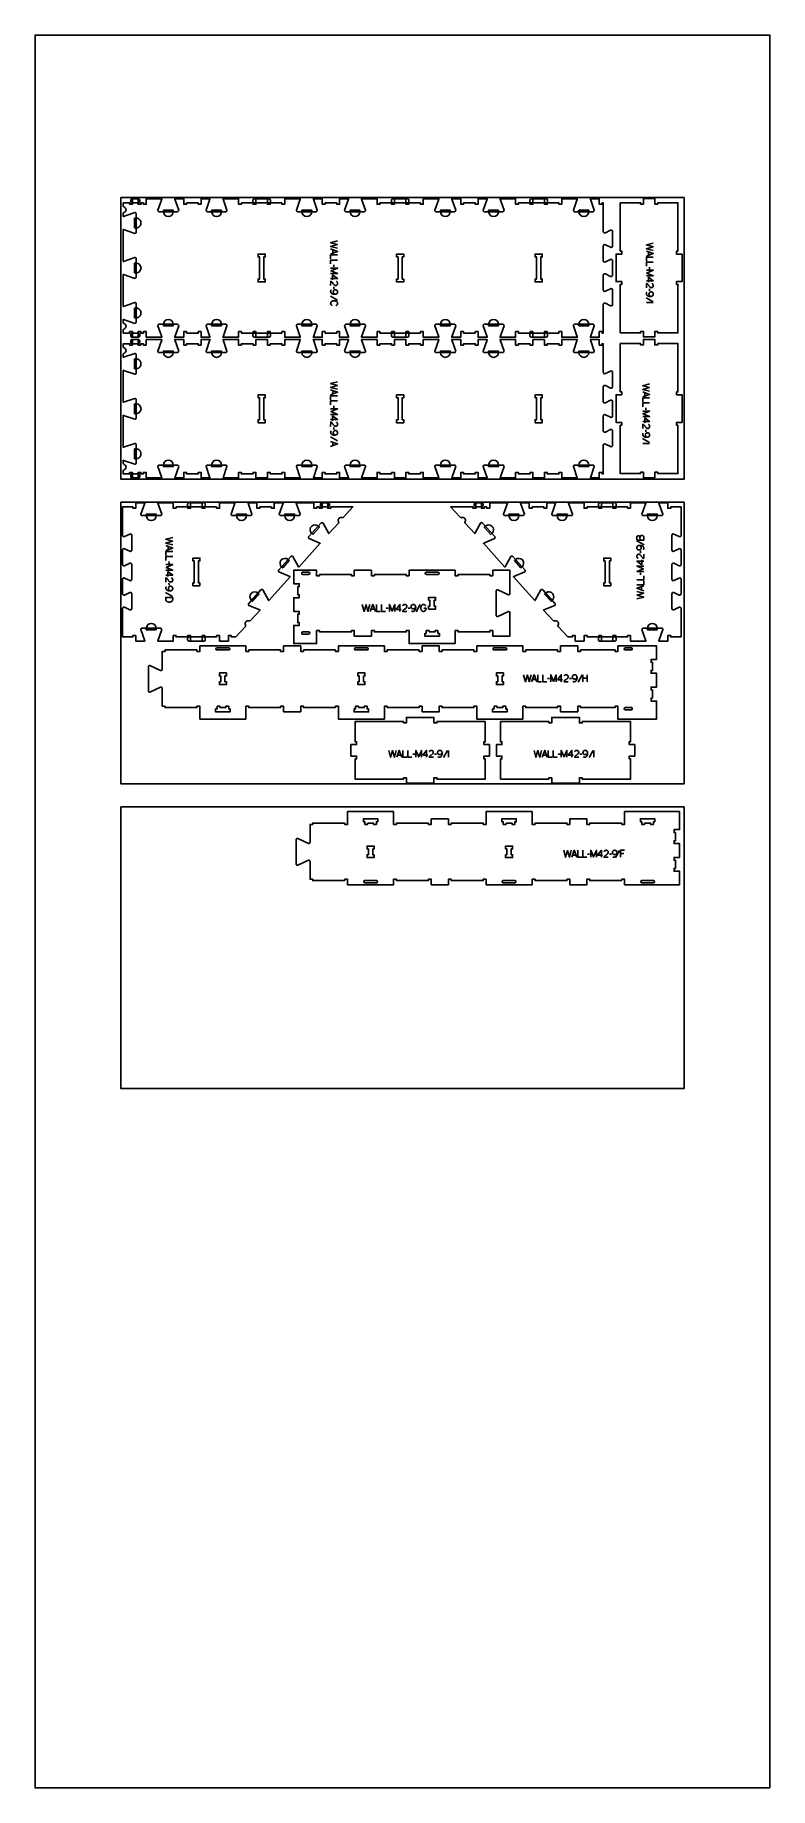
# Model space of a CAD drawing. Extents: x 5216 to 8399, y -27186 to -19593.
import ezdxf

# ---------------------------------------------------------------- set-up
doc = ezdxf.new("R2010")
doc.units = 0
for name, color, linetype in [('0_SHEET_SPRUCEPLY_2440X122', 1, 'CONTINUOUS'), ('1_ANYTOOL_1MMDEEP_LABELS_S', 2, 'CONTINUOUS'), ('3_ANYTOOL_CUTTHROUGH_INSID', 4, 'CONTINUOUS'), ('4_ANYTOOL_CUTTHROUGH_OUTSI', 5, 'CONTINUOUS'), ('5_ANYTOOL_HALF_MILL_9MM_IN', 3, 'CONTINUOUS'), ('DONOTCUT', 18, 'CONTINUOUS')]:
    doc.layers.add(name, color=color, linetype=linetype)

msp = doc.modelspace()

# ---------------------------------------------------------------- linework, layer by layer
at = {"layer": '0_SHEET_SPRUCEPLY_2440X122'}
for points in [[(8027.3, -20296.7), (8027.3, -21516.7), (5587.3, -21516.7), (5587.3, -20296.7)], [(8027.3, -21616.7), (8027.3, -22836.7), (5587.3, -22836.7), (5587.3, -21616.7)], [(8027.3, -22936.7), (8027.3, -24156.7), (5587.3, -24156.7), (5587.3, -22936.7)]]:
    msp.add_lwpolyline(points, close=True, dxfattribs=at)
at = {"layer": '1_ANYTOOL_1MMDEEP_LABELS_S'}
for points in [[(6526.1, -20484.5), (6496.1, -20492.2), (6525.2, -20500.7), (6496.1, -20509.1), (6526.1, -20516.6)], [(7893.7, -20493.8), (7863.7, -20501.6), (7892.8, -20510), (7863.7, -20518.5), (7893.7, -20526)], [(6496.1, -20519.2), (6526.1, -20530.1), (6496.1, -20541.2)], [(6526.1, -20545.4), (6496.1, -20545.4), (6496.1, -20562.5)], [(6526.1, -20567.3), (6496.1, -20567.3), (6496.1, -20584.4)], [(6505.7, -20522.7), (6505.7, -20537.6)], [(7863.7, -20528.6), (7893.7, -20539.4), (7863.7, -20550.5)], [(7893.7, -20554.8), (7863.7, -20554.8), (7863.7, -20571.9)], [(7893.7, -20576.6), (7863.7, -20576.6), (7863.7, -20593.7)], [(7873.2, -20532), (7873.2, -20546.9)], [(6496.1, -20602.1), (6526.1, -20602.1), (6497.7, -20614.1), (6526, -20626.1), (6496.1, -20626.1)], [(6496.1, -20647.7), (6526.1, -20647.7), (6504.8, -20631.7)], [(6504.8, -20631.7), (6504.8, -20653.5)], [(6510, -20597), (6509.9, -20588.2)], [(7863.7, -20611.5), (7893.7, -20611.5), (7865.3, -20623.5), (7893.5, -20635.5), (7863.7, -20635.5)], [(7863.7, -20657), (7893.7, -20657.1), (7872.3, -20641.1)], [(7872.3, -20641.1), (7872.3, -20662.8)], [(7877.5, -20606.3), (7877.5, -20597.6)], [(6525.6, -20741), (6494.9, -20723.9)], [(6496.1, -20677.9), (6496.2, -20659.6), (6496.6, -20659.8), (6496.9, -20659.8), (6497.1, -20659.9), (6497.3, -20660), (6497.5, -20660.1), (6497.7, -20660.2), (6498, -20660.3), (6498.2, -20660.4), (6498.4, -20660.5), (6498.6, -20660.6), (6498.8, -20660.7), (6499, -20660.8), (6499.2, -20660.9), (6499.4, -20661.1), (6499.6, -20661.2), (6499.8, -20661.3), (6499.9, -20661.4), (6500.1, -20661.6), (6500.3, -20661.7), (6500.5, -20661.9), (6500.7, -20662), (6500.9, -20662.2), (6501, -20662.3), (6501.2, -20662.5), (6501.4, -20662.6), (6501.5, -20662.8), (6501.7, -20663), (6501.9, -20663.1), (6502, -20663.3), (6502.3, -20663.7), (6503.6, -20665.1), (6504.7, -20666.6), (6505.9, -20668.1), (6507, -20669.7), (6507.6, -20670.4), (6508.2, -20671.2), (6508.7, -20671.9), (6509.3, -20672.6), (6509.9, -20673.2), (6510.5, -20673.9), (6511.1, -20674.5), (6511.7, -20675.1), (6511.9, -20675.2), (6512.1, -20675.4), (6512.2, -20675.5), (6512.4, -20675.6), (6512.5, -20675.8), (6512.7, -20675.9), (6512.9, -20676), (6513.1, -20676.1), (6513.2, -20676.2), (6513.4, -20676.3), (6513.6, -20676.4), (6513.8, -20676.5), (6514, -20676.6), (6514.1, -20676.7), (6514.3, -20676.8), (6514.5, -20676.9), (6514.7, -20676.9), (6514.9, -20677), (6515.1, -20677.1), (6515.3, -20677.1), (6515.5, -20677.2), (6515.7, -20677.2), (6515.9, -20677.3), (6516.1, -20677.3), (6516.3, -20677.3), (6516.5, -20677.4), (6516.8, -20677.4), (6517, -20677.4), (6517.2, -20677.4), (6517.4, -20677.4), (6517.6, -20677.4), (6517.9, -20677.4), (6518.1, -20677.4), (6518.4, -20677.4), (6518.6, -20677.4), (6518.9, -20677.4), (6519.1, -20677.4), (6519.3, -20677.4), (6519.5, -20677.3), (6519.8, -20677.3), (6520, -20677.2), (6520.2, -20677.2), (6520.4, -20677.1), (6520.6, -20677.1), (6520.8, -20677), (6521, -20677), (6521.2, -20676.9), (6521.4, -20676.8), (6521.6, -20676.7), (6521.8, -20676.6), (6522, -20676.6), (6522.2, -20676.5), (6522.3, -20676.4), (6522.5, -20676.2), (6522.7, -20676.1), (6522.8, -20676), (6523, -20675.9), (6523.1, -20675.8), (6523.3, -20675.6), (6523.4, -20675.5), (6523.6, -20675.4), (6523.7, -20675.2), (6523.9, -20675.1), (6524, -20674.9), (6524.1, -20674.8), (6524.3, -20674.6), (6524.4, -20674.4), (6524.5, -20674.3), (6524.6, -20674.1), (6524.7, -20673.9), (6524.8, -20673.7), (6524.9, -20673.6), (6525, -20673.4), (6525.1, -20673.2), (6525.2, -20673), (6525.3, -20672.8), (6525.4, -20672.6), (6525.4, -20672.4), (6525.5, -20672.3), (6525.6, -20672.1), (6525.6, -20671.9), (6525.7, -20671.6), (6525.8, -20671.4), (6525.8, -20671.2), (6525.9, -20671), (6525.9, -20670.8), (6525.9, -20670.6), (6526, -20670.4), (6526, -20670.2), (6526, -20669.9), (6526, -20669.7), (6526.1, -20669.5), (6526.1, -20669.2), (6526.1, -20669), (6526.1, -20668.5), (6526.1, -20668.2), (6526.1, -20667.8), (6526.1, -20667.4), (6526, -20667.1), (6526, -20666.8), (6525.9, -20666.4), (6525.9, -20666.1), (6525.8, -20665.8), (6525.7, -20665.5), (6525.7, -20665.3), (6525.6, -20665.2), (6525.6, -20665), (6525.5, -20664.9), (6525.4, -20664.7), (6525.4, -20664.6), (6525.3, -20664.4), (6525.3, -20664.3), (6525.2, -20664.1), (6525.1, -20664), (6525.1, -20663.9), (6525, -20663.7), (6524.9, -20663.6), (6524.8, -20663.5), (6524.7, -20663.3), (6524.7, -20663.2), (6524.6, -20663.1), (6524.5, -20662.9), (6524.4, -20662.8), (6524.3, -20662.7), (6524.2, -20662.6), (6524.1, -20662.4), (6524, -20662.3), (6523.9, -20662.2), (6523.8, -20662.1), (6523.7, -20662), (6523.6, -20661.9), (6523.5, -20661.8), (6523.4, -20661.6), (6523.2, -20661.5), (6523.1, -20661.4), (6523, -20661.3), (6522.7, -20661.1), (6522.5, -20660.9), (6522.2, -20660.7), (6521.9, -20660.6), (6521.6, -20660.4), (6521.3, -20660.2), (6521, -20660)], [(6516.7, -20695.9), (6517, -20695.9), (6517.3, -20695.9), (6517.5, -20695.9), (6517.8, -20696), (6518, -20696), (6518.3, -20696), (6518.5, -20696), (6518.8, -20696.1), (6519, -20696.1), (6519.2, -20696.2), (6519.5, -20696.2), (6519.7, -20696.3), (6519.9, -20696.4), (6520.2, -20696.4), (6520.4, -20696.5), (6520.6, -20696.6), (6520.8, -20696.7), (6521, -20696.8), (6521.2, -20696.9), (6521.4, -20697), (6521.6, -20697.1), (6521.8, -20697.2), (6522, -20697.3), (6522.2, -20697.5), (6522.4, -20697.6), (6522.6, -20697.7), (6522.7, -20697.9), (6522.9, -20698), (6523.1, -20698.2), (6523.3, -20698.3), (6523.4, -20698.5), (6523.6, -20698.7), (6523.7, -20698.9), (6523.9, -20699), (6524, -20699.2), (6524.2, -20699.4), (6524.3, -20699.6), (6524.4, -20699.8), (6524.6, -20700), (6524.7, -20700.2), (6524.8, -20700.4), (6524.9, -20700.6), (6525, -20700.8), (6525.1, -20701), (6525.2, -20701.2), (6525.3, -20701.4), (6525.4, -20701.6), (6525.5, -20701.8), (6525.5, -20702), (6525.6, -20702.3), (6525.7, -20702.5), (6525.7, -20702.7), (6525.8, -20702.9), (6525.9, -20703.2), (6525.9, -20703.4), (6525.9, -20703.7), (6526, -20703.9), (6526, -20704.1), (6526, -20704.4), (6526.1, -20704.6), (6526.1, -20704.9), (6526.1, -20705.2), (6526.1, -20705.4), (6526.1, -20705.7), (6526.1, -20706), (6526.1, -20706.4), (6526.1, -20706.7), (6526, -20707), (6526, -20707.3), (6526, -20707.6), (6525.9, -20707.9), (6525.9, -20708.2), (6525.8, -20708.5), (6525.7, -20708.8), (6525.6, -20709.1), (6525.6, -20709.4), (6525.5, -20709.6), (6525.4, -20709.9), (6525.3, -20710.1), (6525.1, -20710.4), (6525.1, -20710.5), (6525, -20710.6), (6525, -20710.7), (6524.9, -20710.9), (6524.8, -20711), (6524.7, -20711.1), (6524.7, -20711.2), (6524.6, -20711.3), (6524.5, -20711.4), (6524.4, -20711.5), (6524.4, -20711.6), (6524.3, -20711.7), (6524.2, -20711.8), (6524.1, -20711.9), (6524, -20712), (6523.9, -20712.1), (6523.9, -20712.2), (6523.8, -20712.3), (6523.7, -20712.4), (6523.6, -20712.5), (6523.5, -20712.6), (6523.4, -20712.7), (6523.3, -20712.8), (6523.2, -20712.9), (6523, -20713), (6522.7, -20713.2), (6522.5, -20713.4), (6522.3, -20713.5), (6522, -20713.7), (6521.8, -20713.8), (6521.5, -20713.9), (6521.3, -20714.1), (6521, -20714.2), (6520.8, -20714.3), (6520.5, -20714.4), (6520.3, -20714.5), (6520, -20714.6), (6519.8, -20714.7), (6519.5, -20714.8), (6519.2, -20714.9), (6519, -20715), (6518.7, -20715.1), (6518.4, -20715.2), (6518.2, -20715.3), (6517.6, -20715.4), (6517.1, -20715.5), (6516.5, -20715.6), (6515.9, -20715.7), (6515.3, -20715.8), (6514.7, -20715.8), (6514.2, -20715.8), (6513.5, -20715.8), (6512.9, -20715.8), (6512.2, -20715.8), (6511.5, -20715.8), (6510.8, -20715.7), (6510.1, -20715.6), (6509.4, -20715.5), (6508.8, -20715.4), (6507.6, -20715.2), (6507, -20715.1), (6506.4, -20714.9), (6505.8, -20714.8), (6505.3, -20714.6), (6505, -20714.5), (6504.7, -20714.4), (6504.4, -20714.2), (6504.1, -20714.1), (6503.9, -20714), (6503.6, -20713.9), (6503.3, -20713.8), (6503.1, -20713.6), (6502.8, -20713.5), (6502.5, -20713.3), (6502.3, -20713.2), (6502, -20713), (6501.8, -20712.9), (6501.5, -20712.7), (6501.3, -20712.6), (6501, -20712.4), (6500.8, -20712.2), (6500.6, -20712), (6500.3, -20711.8), (6500.1, -20711.7), (6499.9, -20711.5), (6499.7, -20711.3), (6499.4, -20711.1), (6499.2, -20710.8), (6499, -20710.6), (6498.8, -20710.4), (6498.6, -20710.2), (6498.5, -20710), (6498.3, -20709.8), (6498.1, -20709.6), (6497.9, -20709.3), (6497.8, -20709.1), (6497.6, -20708.9), (6497.5, -20708.6), (6497.4, -20708.4), (6497.2, -20708.1), (6497.1, -20707.9), (6497, -20707.6), (6496.9, -20707.4), (6496.8, -20707.1), (6496.7, -20706.9), (6496.6, -20706.6), (6496.5, -20706.4), (6496.4, -20706.1), (6496.4, -20705.8), (6496.3, -20705.5), (6496.3, -20705.3), (6496.2, -20705), (6496.2, -20704.7), (6496.2, -20704.4), (6496.1, -20704.1), (6496.1, -20703.8), (6496.1, -20703.5), (6496.1, -20703.2), (6496.1, -20702.9), (6496.1, -20702.5), (6496.1, -20702.4), (6496.2, -20702.2), (6496.2, -20702), (6496.2, -20701.9), (6496.2, -20701.7), (6496.2, -20701.5), (6496.3, -20701.4), (6496.3, -20701.2), (6496.3, -20701.1), (6496.4, -20700.9), (6496.4, -20700.7), (6496.5, -20700.6), (6496.5, -20700.4), (6496.6, -20700.3), (6496.6, -20700.1), (6496.7, -20700), (6496.7, -20699.8), (6496.8, -20699.7), (6496.9, -20699.5), (6496.9, -20699.4), (6497, -20699.2), (6497.1, -20699.1), (6497.2, -20699), (6497.3, -20698.8), (6497.3, -20698.7), (6497.4, -20698.5), (6497.5, -20698.4), (6497.6, -20698.3)], [(6515, -20715.8), (6514.6, -20715.7), (6514.3, -20715.5), (6513.9, -20715.3), (6513.6, -20715.2), (6513.2, -20715), (6512.9, -20714.8), (6512.6, -20714.6), (6512.3, -20714.4), (6511.9, -20714.1), (6511.6, -20713.9), (6511.3, -20713.6), (6511, -20713.4), (6510.7, -20713.1), (6510.4, -20712.8), (6510.1, -20712.5), (6509.8, -20712.2), (6509.7, -20712), (6509.5, -20711.9), (6509.4, -20711.7), (6509.2, -20711.5), (6509.1, -20711.4), (6509, -20711.2), (6508.9, -20711), (6508.8, -20710.8), (6508.7, -20710.7), (6508.6, -20710.5), (6508.5, -20710.3), (6508.4, -20710.1), (6508.3, -20709.9), (6508.2, -20709.7), (6508.1, -20709.5), (6508, -20709.3), (6508, -20709.1), (6507.9, -20708.9), (6507.8, -20708.7), (6507.8, -20708.5), (6507.7, -20708.3), (6507.7, -20708), (6507.6, -20707.8), (6507.6, -20707.6), (6507.6, -20707.4), (6507.5, -20707.1), (6507.5, -20706.9), (6507.5, -20706.7), (6507.5, -20706.4), (6507.5, -20706.2), (6507.5, -20705.9), (6507.5, -20705.7), (6507.5, -20705.4), (6507.5, -20705.2), (6507.5, -20704.9), (6507.5, -20704.6), (6507.5, -20704.4), (6507.5, -20704.1), (6507.6, -20703.9), (6507.6, -20703.6), (6507.7, -20703.4), (6507.7, -20703.2), (6507.7, -20702.9), (6507.8, -20702.7), (6507.9, -20702.5), (6507.9, -20702.2), (6508, -20702), (6508.1, -20701.8), (6508.1, -20701.6), (6508.2, -20701.4), (6508.3, -20701.1), (6508.4, -20700.9), (6508.5, -20700.7), (6508.6, -20700.5), (6508.7, -20700.3), (6508.8, -20700.1), (6508.9, -20699.9), (6509.1, -20699.7), (6509.2, -20699.6), (6509.3, -20699.4), (6509.4, -20699.2), (6509.6, -20699), (6509.7, -20698.8), (6509.9, -20698.7), (6510, -20698.5), (6510.2, -20698.3), (6510.4, -20698.2), (6510.5, -20698), (6510.7, -20697.9), (6510.9, -20697.7), (6511, -20697.6), (6511.2, -20697.5), (6511.4, -20697.3), (6511.6, -20697.2), (6511.8, -20697.1), (6512, -20697), (6512.2, -20696.9), (6512.4, -20696.8), (6512.6, -20696.7), (6512.8, -20696.6), (6513, -20696.5), (6513.2, -20696.4), (6513.5, -20696.4), (6513.7, -20696.3), (6513.9, -20696.2), (6514.2, -20696.2), (6514.4, -20696.1), (6514.6, -20696.1), (6514.9, -20696), (6515.1, -20696), (6515.4, -20696), (6515.6, -20696), (6515.9, -20695.9), (6516.2, -20695.9), (6516.4, -20695.9), (6516.7, -20695.9)], [(6510, -20691.6), (6509.9, -20682.8)], [(7863.7, -20687.3), (7863.7, -20669), (7864.2, -20669.1), (7864.4, -20669.2), (7864.7, -20669.3), (7864.9, -20669.3), (7865.1, -20669.4), (7865.3, -20669.5), (7865.5, -20669.6), (7865.7, -20669.7), (7865.9, -20669.8), (7866.1, -20669.9), (7866.3, -20670), (7866.5, -20670.2), (7866.7, -20670.3), (7866.9, -20670.4), (7867.1, -20670.5), (7867.3, -20670.7), (7867.5, -20670.8), (7867.7, -20670.9), (7867.9, -20671.1), (7868.1, -20671.2), (7868.2, -20671.3), (7868.4, -20671.5), (7868.6, -20671.6), (7868.8, -20671.8), (7868.9, -20672), (7869.1, -20672.1), (7869.3, -20672.3), (7869.4, -20672.5), (7869.6, -20672.6), (7869.9, -20673), (7871.1, -20674.5), (7872.3, -20676), (7873.5, -20677.5), (7874.6, -20679), (7875.2, -20679.8), (7875.7, -20680.5), (7876.3, -20681.2), (7876.9, -20681.9), (7877.5, -20682.6), (7878.1, -20683.2), (7878.7, -20683.8), (7879.3, -20684.4), (7879.5, -20684.6), (7879.6, -20684.7), (7879.8, -20684.8), (7879.9, -20685), (7880.1, -20685.1), (7880.3, -20685.2), (7880.4, -20685.3), (7880.6, -20685.5), (7880.8, -20685.6), (7881, -20685.7), (7881.2, -20685.8), (7881.3, -20685.9), (7881.5, -20686), (7881.7, -20686), (7881.9, -20686.1), (7882.1, -20686.2), (7882.3, -20686.3), (7882.5, -20686.3), (7882.7, -20686.4), (7882.9, -20686.5), (7883.1, -20686.5), (7883.3, -20686.6), (7883.5, -20686.6), (7883.7, -20686.6), (7883.9, -20686.7), (7884.1, -20686.7), (7884.3, -20686.7), (7884.5, -20686.7), (7884.8, -20686.8), (7885, -20686.8), (7885.2, -20686.8), (7885.4, -20686.8), (7885.7, -20686.8), (7885.9, -20686.8), (7886.2, -20686.8), (7886.4, -20686.7), (7886.6, -20686.7), (7886.9, -20686.7), (7887.1, -20686.7), (7887.3, -20686.6), (7887.5, -20686.6), (7887.8, -20686.5), (7888, -20686.5), (7888.2, -20686.4), (7888.4, -20686.4), (7888.6, -20686.3), (7888.8, -20686.2), (7889, -20686.2), (7889.2, -20686.1), (7889.4, -20686), (7889.5, -20685.9), (7889.7, -20685.8), (7889.9, -20685.7), (7890.1, -20685.6), (7890.2, -20685.5), (7890.4, -20685.4), (7890.6, -20685.2), (7890.7, -20685.1), (7890.9, -20685), (7891, -20684.8), (7891.2, -20684.7), (7891.3, -20684.6), (7891.4, -20684.4), (7891.6, -20684.3), (7891.7, -20684.1), (7891.8, -20683.9), (7891.9, -20683.8), (7892.1, -20683.6), (7892.2, -20683.4), (7892.3, -20683.3), (7892.4, -20683.1), (7892.5, -20682.9), (7892.6, -20682.7), (7892.7, -20682.5), (7892.8, -20682.4), (7892.8, -20682.2), (7892.9, -20682), (7893, -20681.8), (7893.1, -20681.6), (7893.1, -20681.4), (7893.2, -20681.2), (7893.3, -20681), (7893.3, -20680.8), (7893.4, -20680.6), (7893.4, -20680.4), (7893.5, -20680.1), (7893.5, -20679.9), (7893.5, -20679.7), (7893.6, -20679.5), (7893.6, -20679.3), (7893.6, -20679), (7893.6, -20678.8), (7893.6, -20678.6), (7893.7, -20678.3), (7893.7, -20677.9), (7893.7, -20677.5), (7893.6, -20677.1), (7893.6, -20676.8), (7893.6, -20676.4), (7893.5, -20676.1), (7893.5, -20675.8), (7893.4, -20675.4), (7893.3, -20675.1), (7893.3, -20674.8), (7893.2, -20674.7), (7893.2, -20674.5), (7893.1, -20674.3), (7893.1, -20674.2), (7893, -20674), (7892.9, -20673.9), (7892.9, -20673.8), (7892.8, -20673.6), (7892.8, -20673.5), (7892.7, -20673.3), (7892.6, -20673.2), (7892.5, -20673.1), (7892.5, -20672.9), (7892.4, -20672.8), (7892.3, -20672.7), (7892.2, -20672.5), (7892.1, -20672.4), (7892, -20672.3), (7892, -20672.1), (7891.9, -20672), (7891.8, -20671.9), (7891.7, -20671.8), (7891.6, -20671.7), (7891.5, -20671.5), (7891.4, -20671.4), (7891.3, -20671.3), (7891.1, -20671.2), (7891, -20671.1), (7890.9, -20671), (7890.8, -20670.9), (7890.7, -20670.8), (7890.6, -20670.7), (7890.3, -20670.5), (7890, -20670.3), (7889.8, -20670.1), (7889.5, -20669.9), (7889.2, -20669.7), (7888.9, -20669.5), (7888.6, -20669.4)], [(7884.3, -20705.3), (7884.5, -20705.3), (7884.8, -20705.3), (7885.1, -20705.3), (7885.3, -20705.3), (7885.6, -20705.3), (7885.8, -20705.4), (7886.1, -20705.4), (7886.3, -20705.4), (7886.6, -20705.5), (7886.8, -20705.5), (7887, -20705.6), (7887.3, -20705.6), (7887.5, -20705.7), (7887.7, -20705.8), (7887.9, -20705.9), (7888.2, -20705.9), (7888.4, -20706), (7888.6, -20706.1), (7888.8, -20706.2), (7889, -20706.3), (7889.2, -20706.4), (7889.4, -20706.6), (7889.6, -20706.7), (7889.8, -20706.8), (7889.9, -20706.9), (7890.1, -20707.1), (7890.3, -20707.2), (7890.5, -20707.4), (7890.6, -20707.5), (7890.8, -20707.7), (7891, -20707.8), (7891.1, -20708), (7891.3, -20708.2), (7891.4, -20708.4), (7891.6, -20708.5), (7891.7, -20708.7), (7891.9, -20708.9), (7892, -20709.1), (7892.1, -20709.3), (7892.2, -20709.5), (7892.4, -20709.7), (7892.5, -20709.9), (7892.6, -20710.1), (7892.7, -20710.3), (7892.8, -20710.5), (7892.9, -20710.7), (7892.9, -20710.9), (7893, -20711.2), (7893.1, -20711.4), (7893.2, -20711.6), (7893.2, -20711.8), (7893.3, -20712.1), (7893.4, -20712.3), (7893.4, -20712.5), (7893.5, -20712.8), (7893.5, -20713), (7893.5, -20713.2), (7893.6, -20713.5), (7893.6, -20713.7), (7893.6, -20714), (7893.6, -20714.2), (7893.7, -20714.5), (7893.7, -20714.8), (7893.7, -20715), (7893.7, -20715.4), (7893.6, -20715.7), (7893.6, -20716), (7893.6, -20716.3), (7893.6, -20716.7), (7893.5, -20717), (7893.5, -20717.3), (7893.4, -20717.6), (7893.4, -20717.9), (7893.3, -20718.1), (7893.2, -20718.4), (7893.1, -20718.7), (7893, -20719), (7892.9, -20719.2), (7892.8, -20719.5), (7892.7, -20719.7), (7892.6, -20719.8), (7892.6, -20720), (7892.5, -20720.1), (7892.4, -20720.2), (7892.4, -20720.3), (7892.3, -20720.4), (7892.2, -20720.5), (7892.2, -20720.7), (7892.1, -20720.8), (7892, -20720.9), (7891.9, -20721), (7891.9, -20721.1), (7891.8, -20721.2), (7891.7, -20721.3), (7891.6, -20721.4), (7891.5, -20721.5), (7891.4, -20721.6), (7891.3, -20721.7), (7891.2, -20721.8), (7891.1, -20721.9), (7891, -20722), (7890.9, -20722), (7890.8, -20722.1), (7890.7, -20722.2), (7890.5, -20722.4), (7890.3, -20722.5), (7890.1, -20722.7), (7889.8, -20722.8), (7889.6, -20723), (7889.3, -20723.1), (7889.1, -20723.3), (7888.9, -20723.4), (7888.6, -20723.5), (7888.4, -20723.6), (7888.1, -20723.8), (7887.8, -20723.9), (7887.6, -20724), (7887.3, -20724.1), (7887.1, -20724.2), (7886.8, -20724.3), (7886.5, -20724.4), (7886.3, -20724.4), (7886, -20724.5), (7885.7, -20724.6), (7885.2, -20724.7), (7884.6, -20724.9), (7884.1, -20725), (7883.5, -20725), (7882.9, -20725.1), (7882.3, -20725.1), (7881.7, -20725.2), (7881.1, -20725.2), (7880.5, -20725.2), (7879.8, -20725.1), (7879.1, -20725.1), (7878.4, -20725), (7877.7, -20725), (7877, -20724.9), (7876.4, -20724.8), (7875.2, -20724.6), (7874.6, -20724.4), (7874, -20724.3), (7873.4, -20724.1), (7872.8, -20723.9), (7872.5, -20723.8), (7872.3, -20723.7), (7872, -20723.6), (7871.7, -20723.5), (7871.4, -20723.3), (7871.2, -20723.2), (7870.9, -20723.1), (7870.6, -20723), (7870.4, -20722.8), (7870.1, -20722.7), (7869.8, -20722.5), (7869.6, -20722.4), (7869.3, -20722.2), (7869.1, -20722.1), (7868.8, -20721.9), (7868.6, -20721.7), (7868.4, -20721.5), (7868.1, -20721.4), (7867.9, -20721.2), (7867.7, -20721), (7867.4, -20720.8), (7867.2, -20720.6), (7867, -20720.4), (7866.8, -20720.2), (7866.6, -20720), (7866.4, -20719.8), (7866.2, -20719.6), (7866, -20719.3), (7865.8, -20719.1), (7865.7, -20718.9), (7865.5, -20718.7), (7865.3, -20718.4), (7865.2, -20718.2), (7865.1, -20718), (7864.9, -20717.7), (7864.8, -20717.5), (7864.7, -20717.2), (7864.6, -20717), (7864.4, -20716.7), (7864.3, -20716.5), (7864.3, -20716.2), (7864.2, -20716), (7864.1, -20715.7), (7864, -20715.4), (7863.9, -20715.2), (7863.9, -20714.9), (7863.8, -20714.6), (7863.8, -20714.3), (7863.7, -20714), (7863.7, -20713.8), (7863.7, -20713.5), (7863.7, -20713.2), (7863.7, -20712.9), (7863.7, -20712.6), (7863.7, -20712.2), (7863.7, -20711.9), (7863.7, -20711.7), (7863.7, -20711.5), (7863.7, -20711.4), (7863.8, -20711.2), (7863.8, -20711), (7863.8, -20710.9), (7863.8, -20710.7), (7863.9, -20710.6), (7863.9, -20710.4), (7864, -20710.2), (7864, -20710.1), (7864, -20709.9), (7864.1, -20709.8), (7864.1, -20709.6), (7864.2, -20709.5), (7864.2, -20709.3), (7864.3, -20709.2), (7864.4, -20709), (7864.4, -20708.9), (7864.5, -20708.7), (7864.6, -20708.6), (7864.7, -20708.4), (7864.7, -20708.3), (7864.8, -20708.2), (7864.9, -20708), (7865, -20707.9), (7865.1, -20707.7), (7865.2, -20707.6)], [(7882.5, -20725.1), (7882.2, -20725), (7881.8, -20724.8), (7881.5, -20724.7), (7881.1, -20724.5), (7880.8, -20724.3), (7880.5, -20724.1), (7880.1, -20723.9), (7879.8, -20723.7), (7879.5, -20723.5), (7879.2, -20723.2), (7878.9, -20723), (7878.6, -20722.7), (7878.2, -20722.4), (7877.9, -20722.1), (7877.6, -20721.8), (7877.4, -20721.5), (7877.2, -20721.4), (7877.1, -20721.2), (7876.9, -20721.1), (7876.8, -20720.9), (7876.7, -20720.7), (7876.6, -20720.5), (7876.4, -20720.4), (7876.3, -20720.2), (7876.2, -20720), (7876.1, -20719.8), (7876, -20719.6), (7875.9, -20719.4), (7875.8, -20719.2), (7875.8, -20719), (7875.7, -20718.8), (7875.6, -20718.6), (7875.5, -20718.4), (7875.5, -20718.2), (7875.4, -20718), (7875.3, -20717.8), (7875.3, -20717.6), (7875.2, -20717.4), (7875.2, -20717.2), (7875.2, -20716.9), (7875.1, -20716.7), (7875.1, -20716.5), (7875.1, -20716.2), (7875.1, -20716), (7875, -20715.8), (7875, -20715.5), (7875, -20715.3), (7875, -20715), (7875, -20714.8), (7875, -20714.5), (7875, -20714.2), (7875.1, -20714), (7875.1, -20713.7), (7875.1, -20713.5), (7875.1, -20713.2), (7875.2, -20713), (7875.2, -20712.7), (7875.3, -20712.5), (7875.3, -20712.3), (7875.4, -20712), (7875.4, -20711.8), (7875.5, -20711.6), (7875.6, -20711.3), (7875.6, -20711.1), (7875.7, -20710.9), (7875.8, -20710.7), (7875.9, -20710.5), (7876, -20710.3), (7876.1, -20710.1), (7876.2, -20709.9), (7876.3, -20709.7), (7876.4, -20709.5), (7876.5, -20709.3), (7876.6, -20709.1), (7876.7, -20708.9), (7876.9, -20708.7), (7877, -20708.5), (7877.1, -20708.3), (7877.3, -20708.2), (7877.4, -20708), (7877.6, -20707.8), (7877.8, -20707.7), (7877.9, -20707.5), (7878.1, -20707.4), (7878.2, -20707.2), (7878.4, -20707.1), (7878.6, -20706.9), (7878.8, -20706.8), (7879, -20706.7), (7879.1, -20706.6), (7879.3, -20706.4), (7879.5, -20706.3), (7879.7, -20706.2), (7879.9, -20706.1), (7880.1, -20706), (7880.4, -20705.9), (7880.6, -20705.9), (7880.8, -20705.8), (7881, -20705.7), (7881.2, -20705.6), (7881.5, -20705.6), (7881.7, -20705.5), (7882, -20705.5), (7882.2, -20705.4), (7882.4, -20705.4), (7882.7, -20705.4), (7882.9, -20705.3), (7883.2, -20705.3), (7883.5, -20705.3), (7883.7, -20705.3), (7884, -20705.3), (7884.3, -20705.3)], [(7877.5, -20701), (7877.5, -20692.2)], [(6518.6, -20764.7), (6519, -20764.5), (6519.4, -20764.3), (6519.8, -20764.2), (6520.2, -20764), (6520.5, -20763.8), (6520.9, -20763.6), (6521.2, -20763.3), (6521.6, -20763.1), (6521.9, -20762.9), (6522.2, -20762.6), (6522.5, -20762.4), (6522.8, -20762.1), (6523.1, -20761.8), (6523.4, -20761.5), (6523.7, -20761.2), (6524, -20760.9), (6524.1, -20760.8), (6524.2, -20760.6), (6524.4, -20760.4), (6524.5, -20760.3), (6524.6, -20760.1), (6524.7, -20759.9), (6524.8, -20759.8), (6524.9, -20759.6), (6525, -20759.4), (6525.1, -20759.2), (6525.2, -20759.1), (6525.3, -20758.9), (6525.4, -20758.7), (6525.4, -20758.5), (6525.5, -20758.3), (6525.6, -20758.1), (6525.6, -20757.9), (6525.7, -20757.7), (6525.8, -20757.5), (6525.8, -20757.3), (6525.9, -20757.1), (6525.9, -20756.9), (6525.9, -20756.7), (6526, -20756.5), (6526, -20756.3), (6526, -20756.1), (6526, -20755.9), (6526.1, -20755.7), (6526.1, -20755.5), (6526.1, -20755.2), (6526.1, -20755), (6526.1, -20754.8), (6526.1, -20754.5), (6526.1, -20754.1), (6526.1, -20753.8), (6526, -20753.5), (6526, -20753.1), (6525.9, -20752.8), (6525.9, -20752.5), (6525.8, -20752.2), (6525.7, -20751.9), (6525.6, -20751.6), (6525.5, -20751.3), (6525.4, -20751), (6525.3, -20750.8), (6525.3, -20750.6), (6525.2, -20750.5), (6525.1, -20750.4), (6525.1, -20750.2), (6525, -20750.1), (6524.9, -20750), (6524.9, -20749.8), (6524.8, -20749.7), (6524.7, -20749.6), (6524.6, -20749.4), (6524.5, -20749.3), (6524.4, -20749.2), (6524.4, -20749.1), (6524.3, -20749), (6524.1, -20748.7), (6523.9, -20748.5), (6523.7, -20748.3), (6523.5, -20748), (6523.2, -20747.8), (6523, -20747.6), (6522.8, -20747.4), (6522.5, -20747.2), (6522.2, -20747), (6522, -20746.8), (6521.7, -20746.6), (6521.4, -20746.5), (6520.8, -20746.1), (6520.2, -20745.8), (6519.6, -20745.5), (6519, -20745.2), (6518.4, -20745), (6517.8, -20744.8), (6517.1, -20744.5), (6516.5, -20744.4), (6515.8, -20744.2), (6515.2, -20744.1), (6514.5, -20743.9), (6513.9, -20743.8), (6513.2, -20743.8), (6512.5, -20743.7), (6511.8, -20743.7), (6511.1, -20743.7), (6510.4, -20743.7), (6509.7, -20743.7), (6509, -20743.8), (6508.4, -20743.8), (6507.7, -20743.9), (6507, -20744.1), (6506.4, -20744.2), (6506, -20744.3), (6505.7, -20744.4), (6505.4, -20744.5), (6505.1, -20744.6), (6504.8, -20744.7), (6504.4, -20744.8), (6504.1, -20744.9), (6503.8, -20745), (6503.2, -20745.3), (6502.6, -20745.5), (6502, -20745.8), (6501.4, -20746.2), (6500.8, -20746.5), (6500.5, -20746.7), (6500.2, -20746.9), (6500, -20747.1), (6499.7, -20747.3), (6499.4, -20747.5), (6499.2, -20747.7), (6499, -20747.9), (6498.7, -20748.1), (6498.5, -20748.3), (6498.3, -20748.6), (6498.1, -20748.8), (6498, -20748.9), (6497.9, -20749.1), (6497.8, -20749.2), (6497.8, -20749.3), (6497.7, -20749.4), (6497.6, -20749.6), (6497.5, -20749.7), (6497.4, -20749.8), (6497.3, -20750), (6497.3, -20750.1), (6497.2, -20750.2), (6497.1, -20750.4), (6497, -20750.6), (6496.9, -20750.9), (6496.8, -20751.2), (6496.7, -20751.5), (6496.6, -20751.8), (6496.5, -20752.1), (6496.4, -20752.4), (6496.3, -20752.8), (6496.3, -20753.1), (6496.2, -20753.4), (6496.2, -20753.7), (6496.1, -20754.1), (6496.1, -20754.4), (6496.1, -20754.8), (6496.1, -20755.1), (6496.1, -20755.5), (6496.1, -20755.9), (6496.1, -20756.1), (6496.2, -20756.3), (6496.2, -20756.5), (6496.2, -20756.6), (6496.2, -20756.8), (6496.3, -20757), (6496.3, -20757.2), (6496.3, -20757.3), (6496.4, -20757.5), (6496.4, -20757.7), (6496.5, -20757.8), (6496.5, -20758), (6496.6, -20758.2), (6496.6, -20758.3), (6496.7, -20758.5), (6496.7, -20758.6), (6496.8, -20758.8), (6496.9, -20758.9), (6496.9, -20759.1), (6497, -20759.2), (6497.1, -20759.4), (6497.2, -20759.5), (6497.3, -20759.7), (6497.3, -20759.8), (6497.4, -20760), (6497.5, -20760.1), (6497.6, -20760.2), (6497.7, -20760.4), (6497.9, -20760.6), (6498.2, -20760.9), (6498.4, -20761.2), (6498.6, -20761.4), (6498.8, -20761.6), (6499.1, -20761.9), (6499.3, -20762.1), (6499.6, -20762.3), (6499.9, -20762.6), (6500.1, -20762.8), (6500.4, -20763), (6500.7, -20763.2), (6501, -20763.4), (6501.3, -20763.6), (6501.6, -20763.8), (6501.9, -20764)], [(7893.2, -20747.9), (7862.4, -20730.7)], [(7893.7, -20751.4), (7863.7, -20751.4)], [(6526.1, -21094.5), (6496.1, -21102.2), (6525.2, -21110.6), (6496.1, -21119.1), (6526.1, -21126.6)], [(7878, -21103.8), (7848, -21111.6), (7877.1, -21120), (7848, -21128.5), (7878, -21136)], [(6496.1, -21129.2), (6526.1, -21140.1), (6496.1, -21151.1)], [(6526.1, -21155.4), (6496.1, -21155.4), (6496.1, -21172.5)], [(6526.1, -21177.2), (6496.1, -21177.2), (6496.1, -21194.3)], [(6505.6, -21132.7), (6505.6, -21147.6)], [(7848, -21138.6), (7878, -21149.4), (7848, -21160.5)], [(7878, -21164.8), (7848, -21164.8), (7848, -21181.9)], [(7857.5, -21142), (7857.5, -21156.9)], [(6496.1, -21212.1), (6526.1, -21212.1), (6497.7, -21224.1), (6526, -21236.1), (6496.1, -21236.1)], [(6496.1, -21257.7), (6526.1, -21257.7), (6504.7, -21241.7)], [(6504.7, -21241.7), (6504.7, -21263.5)], [(6510, -21207), (6509.9, -21198.2)], [(7878, -21186.6), (7848, -21186.6), (7848, -21203.7)], [(7848, -21221.5), (7878, -21221.5), (7849.6, -21233.5), (7877.9, -21245.5), (7848, -21245.5)], [(7848, -21267), (7878, -21267.1), (7856.6, -21251.1)], [(7856.6, -21251.1), (7856.6, -21272.8)], [(7861.9, -21216.3), (7861.8, -21207.6)], [(6525.6, -21351), (6494.8, -21333.8)], [(6496.1, -21287.9), (6496.2, -21269.6), (6496.6, -21269.7), (6496.8, -21269.8), (6497.1, -21269.9), (6497.3, -21270), (6497.5, -21270.1), (6497.7, -21270.2), (6497.9, -21270.3), (6498.1, -21270.4), (6498.4, -21270.5), (6498.6, -21270.6), (6498.8, -21270.7), (6499, -21270.8), (6499.2, -21270.9), (6499.4, -21271), (6499.5, -21271.2), (6499.7, -21271.3), (6499.9, -21271.4), (6500.1, -21271.6), (6500.3, -21271.7), (6500.5, -21271.8), (6500.7, -21272), (6500.8, -21272.1), (6501, -21272.3), (6501.2, -21272.4), (6501.3, -21272.6), (6501.5, -21272.8), (6501.7, -21272.9), (6501.8, -21273.1), (6502, -21273.3), (6502.3, -21273.6), (6503.5, -21275.1), (6504.7, -21276.6), (6505.9, -21278.1), (6507, -21279.6), (6507.6, -21280.4), (6508.1, -21281.1), (6508.7, -21281.8), (6509.3, -21282.5), (6509.9, -21283.2), (6510.5, -21283.8), (6511.1, -21284.5), (6511.7, -21285.1), (6511.9, -21285.2), (6512, -21285.4), (6512.2, -21285.5), (6512.4, -21285.6), (6512.5, -21285.7), (6512.7, -21285.9), (6512.9, -21286), (6513, -21286.1), (6513.2, -21286.2), (6513.4, -21286.3), (6513.6, -21286.4), (6513.8, -21286.5), (6513.9, -21286.6), (6514.1, -21286.7), (6514.3, -21286.8), (6514.5, -21286.8), (6514.7, -21286.9), (6514.9, -21287), (6515.1, -21287), (6515.3, -21287.1), (6515.5, -21287.1), (6515.7, -21287.2), (6515.9, -21287.2), (6516.1, -21287.3), (6516.3, -21287.3), (6516.5, -21287.3), (6516.7, -21287.4), (6517, -21287.4), (6517.2, -21287.4), (6517.4, -21287.4), (6517.6, -21287.4), (6517.9, -21287.4), (6518.1, -21287.4), (6518.3, -21287.4), (6518.6, -21287.4), (6518.8, -21287.4), (6519.1, -21287.4), (6519.3, -21287.3), (6519.5, -21287.3), (6519.7, -21287.3), (6520, -21287.2), (6520.2, -21287.2), (6520.4, -21287.1), (6520.6, -21287.1), (6520.8, -21287), (6521, -21286.9), (6521.2, -21286.9), (6521.4, -21286.8), (6521.6, -21286.7), (6521.8, -21286.6), (6522, -21286.5), (6522.1, -21286.4), (6522.3, -21286.3), (6522.5, -21286.2), (6522.6, -21286.1), (6522.8, -21286), (6523, -21285.9), (6523.1, -21285.8), (6523.3, -21285.6), (6523.4, -21285.5), (6523.6, -21285.3), (6523.7, -21285.2), (6523.8, -21285), (6524, -21284.9), (6524.1, -21284.7), (6524.2, -21284.6), (6524.4, -21284.4), (6524.5, -21284.2), (6524.6, -21284.1), (6524.7, -21283.9), (6524.8, -21283.7), (6524.9, -21283.5), (6525, -21283.4), (6525.1, -21283.2), (6525.2, -21283), (6525.3, -21282.8), (6525.3, -21282.6), (6525.4, -21282.4), (6525.5, -21282.2), (6525.6, -21282), (6525.6, -21281.8), (6525.7, -21281.6), (6525.7, -21281.4), (6525.8, -21281.2), (6525.8, -21281), (6525.9, -21280.8), (6525.9, -21280.6), (6525.9, -21280.4), (6526, -21280.1), (6526, -21279.9), (6526, -21279.7), (6526, -21279.5), (6526.1, -21279.2), (6526.1, -21279), (6526.1, -21278.5), (6526.1, -21278.1), (6526.1, -21277.8), (6526, -21277.4), (6526, -21277.1), (6526, -21276.7), (6525.9, -21276.4), (6525.8, -21276.1), (6525.8, -21275.8), (6525.7, -21275.4), (6525.6, -21275.3), (6525.6, -21275.1), (6525.5, -21275), (6525.5, -21274.8), (6525.4, -21274.7), (6525.4, -21274.5), (6525.3, -21274.4), (6525.2, -21274.3), (6525.2, -21274.1), (6525.1, -21274), (6525, -21273.8), (6525, -21273.7), (6524.9, -21273.6), (6524.8, -21273.4), (6524.7, -21273.3), (6524.6, -21273.2), (6524.6, -21273), (6524.5, -21272.9), (6524.4, -21272.8), (6524.3, -21272.7), (6524.2, -21272.5), (6524.1, -21272.4), (6524, -21272.3), (6523.9, -21272.2), (6523.8, -21272.1), (6523.7, -21272), (6523.6, -21271.8), (6523.4, -21271.7), (6523.3, -21271.6), (6523.2, -21271.5), (6523.1, -21271.4), (6523, -21271.3), (6522.7, -21271.1), (6522.4, -21270.9), (6522.2, -21270.7), (6521.9, -21270.5), (6521.6, -21270.4), (6521.3, -21270.2), (6521, -21270)], [(6516.7, -21305.9), (6517, -21305.9), (6517.2, -21305.9), (6517.5, -21305.9), (6517.7, -21305.9), (6518, -21306), (6518.3, -21306), (6518.5, -21306), (6518.7, -21306.1), (6519, -21306.1), (6519.2, -21306.2), (6519.5, -21306.2), (6519.7, -21306.3), (6519.9, -21306.3), (6520.1, -21306.4), (6520.4, -21306.5), (6520.6, -21306.6), (6520.8, -21306.7), (6521, -21306.8), (6521.2, -21306.9), (6521.4, -21307), (6521.6, -21307.1), (6521.8, -21307.2), (6522, -21307.3), (6522.2, -21307.4), (6522.4, -21307.6), (6522.5, -21307.7), (6522.7, -21307.9), (6522.9, -21308), (6523.1, -21308.2), (6523.2, -21308.3), (6523.4, -21308.5), (6523.6, -21308.7), (6523.7, -21308.8), (6523.9, -21309), (6524, -21309.2), (6524.1, -21309.4), (6524.3, -21309.6), (6524.4, -21309.7), (6524.5, -21309.9), (6524.7, -21310.1), (6524.8, -21310.3), (6524.9, -21310.5), (6525, -21310.7), (6525.1, -21310.9), (6525.2, -21311.1), (6525.3, -21311.4), (6525.4, -21311.6), (6525.4, -21311.8), (6525.5, -21312), (6525.6, -21312.2), (6525.7, -21312.5), (6525.7, -21312.7), (6525.8, -21312.9), (6525.8, -21313.2), (6525.9, -21313.4), (6525.9, -21313.6), (6526, -21313.9), (6526, -21314.1), (6526, -21314.4), (6526, -21314.6), (6526.1, -21314.9), (6526.1, -21315.1), (6526.1, -21315.4), (6526.1, -21315.7), (6526.1, -21316), (6526.1, -21316.3), (6526, -21316.7), (6526, -21317), (6526, -21317.3), (6525.9, -21317.6), (6525.9, -21317.9), (6525.8, -21318.2), (6525.8, -21318.5), (6525.7, -21318.8), (6525.6, -21319.1), (6525.5, -21319.3), (6525.4, -21319.6), (6525.3, -21319.9), (6525.2, -21320.1), (6525.1, -21320.4), (6525.1, -21320.5), (6525, -21320.6), (6524.9, -21320.7), (6524.9, -21320.8), (6524.8, -21321), (6524.7, -21321.1), (6524.7, -21321.2), (6524.6, -21321.3), (6524.5, -21321.4), (6524.4, -21321.5), (6524.3, -21321.6), (6524.3, -21321.7), (6524.2, -21321.8), (6524.1, -21321.9), (6524, -21322), (6523.9, -21322.1), (6523.8, -21322.2), (6523.7, -21322.3), (6523.6, -21322.4), (6523.5, -21322.5), (6523.4, -21322.6), (6523.3, -21322.7), (6523.2, -21322.8), (6523.1, -21322.9), (6522.9, -21323), (6522.7, -21323.2), (6522.5, -21323.3), (6522.2, -21323.5), (6522, -21323.6), (6521.8, -21323.8), (6521.5, -21323.9), (6521.3, -21324), (6521, -21324.2), (6520.8, -21324.3), (6520.5, -21324.4), (6520.3, -21324.5), (6520, -21324.6), (6519.7, -21324.7), (6519.5, -21324.8), (6519.2, -21324.9), (6519, -21325), (6518.7, -21325.1), (6518.4, -21325.2), (6518.1, -21325.2), (6517.6, -21325.4), (6517, -21325.5), (6516.5, -21325.6), (6515.9, -21325.7), (6515.3, -21325.7), (6514.7, -21325.8), (6514.1, -21325.8), (6513.5, -21325.8), (6512.9, -21325.8), (6512.2, -21325.8), (6511.5, -21325.7), (6510.8, -21325.7), (6510.1, -21325.6), (6509.4, -21325.5), (6508.8, -21325.4), (6507.6, -21325.2), (6507, -21325.1), (6506.4, -21324.9), (6505.8, -21324.7), (6505.2, -21324.5), (6505, -21324.4), (6504.7, -21324.3), (6504.4, -21324.2), (6504.1, -21324.1), (6503.8, -21324), (6503.6, -21323.9), (6503.3, -21323.7), (6503, -21323.6), (6502.8, -21323.5), (6502.5, -21323.3), (6502.3, -21323.2), (6502, -21323), (6501.8, -21322.9), (6501.5, -21322.7), (6501.3, -21322.5), (6501, -21322.4), (6500.8, -21322.2), (6500.6, -21322), (6500.3, -21321.8), (6500.1, -21321.6), (6499.9, -21321.4), (6499.6, -21321.2), (6499.4, -21321), (6499.2, -21320.8), (6499, -21320.6), (6498.8, -21320.4), (6498.6, -21320.2), (6498.4, -21320), (6498.3, -21319.8), (6498.1, -21319.5), (6497.9, -21319.3), (6497.8, -21319.1), (6497.6, -21318.8), (6497.5, -21318.6), (6497.3, -21318.4), (6497.2, -21318.1), (6497.1, -21317.9), (6497, -21317.6), (6496.9, -21317.4), (6496.8, -21317.1), (6496.7, -21316.9), (6496.6, -21316.6), (6496.5, -21316.3), (6496.4, -21316.1), (6496.4, -21315.8), (6496.3, -21315.5), (6496.3, -21315.2), (6496.2, -21315), (6496.2, -21314.7), (6496.1, -21314.4), (6496.1, -21314.1), (6496.1, -21313.8), (6496.1, -21313.5), (6496.1, -21313.2), (6496.1, -21312.9), (6496.1, -21312.5), (6496.1, -21312.4), (6496.1, -21312.2), (6496.2, -21312), (6496.2, -21311.9), (6496.2, -21311.7), (6496.2, -21311.5), (6496.3, -21311.4), (6496.3, -21311.2), (6496.3, -21311), (6496.4, -21310.9), (6496.4, -21310.7), (6496.5, -21310.6), (6496.5, -21310.4), (6496.6, -21310.3), (6496.6, -21310.1), (6496.7, -21310), (6496.7, -21309.8), (6496.8, -21309.7), (6496.9, -21309.5), (6496.9, -21309.4), (6497, -21309.2), (6497.1, -21309.1), (6497.1, -21308.9), (6497.2, -21308.8), (6497.3, -21308.7), (6497.4, -21308.5), (6497.5, -21308.4), (6497.6, -21308.3)], [(6514.9, -21325.8), (6514.6, -21325.6), (6514.2, -21325.5), (6513.9, -21325.3), (6513.6, -21325.2), (6513.2, -21325), (6512.9, -21324.8), (6512.6, -21324.6), (6512.2, -21324.3), (6511.9, -21324.1), (6511.6, -21323.9), (6511.3, -21323.6), (6511, -21323.4), (6510.7, -21323.1), (6510.4, -21322.8), (6510.1, -21322.5), (6509.8, -21322.2), (6509.6, -21322), (6509.5, -21321.9), (6509.4, -21321.7), (6509.2, -21321.5), (6509.1, -21321.4), (6509, -21321.2), (6508.9, -21321), (6508.8, -21320.8), (6508.6, -21320.6), (6508.5, -21320.5), (6508.4, -21320.3), (6508.3, -21320.1), (6508.3, -21319.9), (6508.2, -21319.7), (6508.1, -21319.5), (6508, -21319.3), (6508, -21319.1), (6507.9, -21318.9), (6507.8, -21318.7), (6507.8, -21318.4), (6507.7, -21318.2), (6507.7, -21318), (6507.6, -21317.8), (6507.6, -21317.6), (6507.5, -21317.3), (6507.5, -21317.1), (6507.5, -21316.9), (6507.5, -21316.6), (6507.5, -21316.4), (6507.4, -21316.2), (6507.4, -21315.9), (6507.4, -21315.7), (6507.4, -21315.4), (6507.4, -21315.1), (6507.5, -21314.9), (6507.5, -21314.6), (6507.5, -21314.4), (6507.5, -21314.1), (6507.6, -21313.9), (6507.6, -21313.6), (6507.6, -21313.4), (6507.7, -21313.1), (6507.7, -21312.9), (6507.8, -21312.7), (6507.8, -21312.4), (6507.9, -21312.2), (6508, -21312), (6508, -21311.8), (6508.1, -21311.5), (6508.2, -21311.3), (6508.3, -21311.1), (6508.4, -21310.9), (6508.5, -21310.7), (6508.6, -21310.5), (6508.7, -21310.3), (6508.8, -21310.1), (6508.9, -21309.9), (6509, -21309.7), (6509.2, -21309.5), (6509.3, -21309.3), (6509.4, -21309.2), (6509.6, -21309), (6509.7, -21308.8), (6509.9, -21308.6), (6510, -21308.5), (6510.2, -21308.3), (6510.3, -21308.1), (6510.5, -21308), (6510.7, -21307.8), (6510.8, -21307.7), (6511, -21307.6), (6511.2, -21307.4), (6511.4, -21307.3), (6511.6, -21307.2), (6511.8, -21307.1), (6512, -21307), (6512.2, -21306.9), (6512.4, -21306.8), (6512.6, -21306.7), (6512.8, -21306.6), (6513, -21306.5), (6513.2, -21306.4), (6513.4, -21306.3), (6513.7, -21306.3), (6513.9, -21306.2), (6514.1, -21306.2), (6514.4, -21306.1), (6514.6, -21306.1), (6514.9, -21306), (6515.1, -21306), (6515.4, -21306), (6515.6, -21305.9), (6515.9, -21305.9), (6516.2, -21305.9), (6516.4, -21305.9), (6516.7, -21305.9)], [(6510, -21301.6), (6509.9, -21292.8)], [(7848, -21297.3), (7848.1, -21279), (7848.5, -21279.1), (7848.8, -21279.2), (7849, -21279.3), (7849.2, -21279.3), (7849.4, -21279.4), (7849.6, -21279.5), (7849.8, -21279.6), (7850.1, -21279.7), (7850.3, -21279.8), (7850.5, -21279.9), (7850.7, -21280), (7850.9, -21280.2), (7851.1, -21280.3), (7851.3, -21280.4), (7851.5, -21280.5), (7851.6, -21280.7), (7851.8, -21280.8), (7852, -21280.9), (7852.2, -21281.1), (7852.4, -21281.2), (7852.6, -21281.3), (7852.7, -21281.5), (7852.9, -21281.6), (7853.1, -21281.8), (7853.3, -21282), (7853.4, -21282.1), (7853.6, -21282.3), (7853.8, -21282.5), (7853.9, -21282.6), (7854.2, -21283), (7855.4, -21284.5), (7856.6, -21286), (7857.8, -21287.5), (7858.9, -21289), (7859.5, -21289.8), (7860, -21290.5), (7860.6, -21291.2), (7861.2, -21291.9), (7861.8, -21292.6), (7862.4, -21293.2), (7863, -21293.8), (7863.6, -21294.4), (7863.8, -21294.6), (7863.9, -21294.7), (7864.1, -21294.8), (7864.3, -21295), (7864.4, -21295.1), (7864.6, -21295.2), (7864.8, -21295.3), (7864.9, -21295.5), (7865.1, -21295.6), (7865.3, -21295.7), (7865.5, -21295.8), (7865.7, -21295.9), (7865.8, -21296), (7866, -21296), (7866.2, -21296.1), (7866.4, -21296.2), (7866.6, -21296.3), (7866.8, -21296.3), (7867, -21296.4), (7867.2, -21296.5), (7867.4, -21296.5), (7867.6, -21296.6), (7867.8, -21296.6), (7868, -21296.6), (7868.2, -21296.7), (7868.4, -21296.7), (7868.6, -21296.7), (7868.9, -21296.7), (7869.1, -21296.8), (7869.3, -21296.8), (7869.5, -21296.8), (7869.8, -21296.8), (7870, -21296.8), (7870.3, -21296.8), (7870.5, -21296.8), (7870.7, -21296.7), (7871, -21296.7), (7871.2, -21296.7), (7871.4, -21296.7), (7871.7, -21296.6), (7871.9, -21296.6), (7872.1, -21296.5), (7872.3, -21296.5), (7872.5, -21296.4), (7872.7, -21296.4), (7872.9, -21296.3), (7873.1, -21296.2), (7873.3, -21296.2), (7873.5, -21296.1), (7873.7, -21296), (7873.9, -21295.9), (7874, -21295.8), (7874.2, -21295.7), (7874.4, -21295.6), (7874.6, -21295.5), (7874.7, -21295.4), (7874.9, -21295.2), (7875, -21295.1), (7875.2, -21295), (7875.3, -21294.8), (7875.5, -21294.7), (7875.6, -21294.6), (7875.8, -21294.4), (7875.9, -21294.3), (7876, -21294.1), (7876.1, -21293.9), (7876.3, -21293.8), (7876.4, -21293.6), (7876.5, -21293.4), (7876.6, -21293.3), (7876.7, -21293.1), (7876.8, -21292.9), (7876.9, -21292.7), (7877, -21292.5), (7877.1, -21292.4), (7877.2, -21292.2), (7877.2, -21292), (7877.3, -21291.8), (7877.4, -21291.6), (7877.5, -21291.4), (7877.5, -21291.2), (7877.6, -21291), (7877.6, -21290.8), (7877.7, -21290.6), (7877.7, -21290.4), (7877.8, -21290.1), (7877.8, -21289.9), (7877.9, -21289.7), (7877.9, -21289.5), (7877.9, -21289.3), (7877.9, -21289), (7878, -21288.8), (7878, -21288.6), (7878, -21288.3), (7878, -21287.9), (7878, -21287.5), (7878, -21287.1), (7877.9, -21286.8), (7877.9, -21286.4), (7877.9, -21286.1), (7877.8, -21285.8), (7877.7, -21285.4), (7877.7, -21285.1), (7877.6, -21284.8), (7877.5, -21284.7), (7877.5, -21284.5), (7877.4, -21284.3), (7877.4, -21284.2), (7877.3, -21284), (7877.3, -21283.9), (7877.2, -21283.8), (7877.1, -21283.6), (7877.1, -21283.5), (7877, -21283.3), (7876.9, -21283.2), (7876.9, -21283.1), (7876.8, -21282.9), (7876.7, -21282.8), (7876.6, -21282.7), (7876.5, -21282.5), (7876.5, -21282.4), (7876.4, -21282.3), (7876.3, -21282.1), (7876.2, -21282), (7876.1, -21281.9), (7876, -21281.8), (7875.9, -21281.7), (7875.8, -21281.5), (7875.7, -21281.4), (7875.6, -21281.3), (7875.5, -21281.2), (7875.4, -21281.1), (7875.2, -21281), (7875.1, -21280.9), (7875, -21280.8), (7874.9, -21280.7), (7874.6, -21280.5), (7874.4, -21280.3), (7874.1, -21280.1), (7873.8, -21279.9), (7873.5, -21279.7), (7873.2, -21279.5), (7872.9, -21279.4)], [(7868.6, -21315.3), (7868.9, -21315.3), (7869.1, -21315.3), (7869.4, -21315.3), (7869.7, -21315.3), (7869.9, -21315.3), (7870.2, -21315.4), (7870.4, -21315.4), (7870.7, -21315.4), (7870.9, -21315.5), (7871.1, -21315.5), (7871.4, -21315.6), (7871.6, -21315.6), (7871.8, -21315.7), (7872, -21315.8), (7872.3, -21315.9), (7872.5, -21315.9), (7872.7, -21316), (7872.9, -21316.1), (7873.1, -21316.2), (7873.3, -21316.3), (7873.5, -21316.4), (7873.7, -21316.6), (7873.9, -21316.7), (7874.1, -21316.8), (7874.3, -21316.9), (7874.4, -21317.1), (7874.6, -21317.2), (7874.8, -21317.4), (7875, -21317.5), (7875.1, -21317.7), (7875.3, -21317.8), (7875.5, -21318), (7875.6, -21318.2), (7875.8, -21318.4), (7875.9, -21318.5), (7876.1, -21318.7), (7876.2, -21318.9), (7876.3, -21319.1), (7876.4, -21319.3), (7876.6, -21319.5), (7876.7, -21319.7), (7876.8, -21319.9), (7876.9, -21320.1), (7877, -21320.3), (7877.1, -21320.5), (7877.2, -21320.7), (7877.3, -21320.9), (7877.4, -21321.2), (7877.4, -21321.4), (7877.5, -21321.6), (7877.6, -21321.8), (7877.6, -21322.1), (7877.7, -21322.3), (7877.7, -21322.5), (7877.8, -21322.8), (7877.8, -21323), (7877.9, -21323.2), (7877.9, -21323.5), (7877.9, -21323.7), (7877.9, -21324), (7878, -21324.2), (7878, -21324.5), (7878, -21324.8), (7878, -21325), (7878, -21325.4), (7878, -21325.7), (7878, -21326), (7877.9, -21326.3), (7877.9, -21326.7), (7877.9, -21327), (7877.8, -21327.3), (7877.7, -21327.6), (7877.7, -21327.9), (7877.6, -21328.1), (7877.5, -21328.4), (7877.4, -21328.7), (7877.4, -21329), (7877.3, -21329.2), (7877.1, -21329.5), (7877, -21329.7), (7877, -21329.8), (7876.9, -21330), (7876.8, -21330.1), (7876.8, -21330.2), (7876.7, -21330.3), (7876.6, -21330.4), (7876.6, -21330.5), (7876.5, -21330.7), (7876.4, -21330.8), (7876.3, -21330.9), (7876.3, -21331), (7876.2, -21331.1), (7876.1, -21331.2), (7876, -21331.3), (7875.9, -21331.4), (7875.8, -21331.5), (7875.7, -21331.6), (7875.6, -21331.7), (7875.6, -21331.8), (7875.5, -21331.9), (7875.4, -21332), (7875.3, -21332), (7875.2, -21332.1), (7875.1, -21332.2), (7874.8, -21332.4), (7874.6, -21332.5), (7874.4, -21332.7), (7874.2, -21332.8), (7873.9, -21333), (7873.7, -21333.1), (7873.4, -21333.3), (7873.2, -21333.4), (7872.9, -21333.5), (7872.7, -21333.6), (7872.4, -21333.8), (7872.2, -21333.9), (7871.9, -21334), (7871.7, -21334.1), (7871.4, -21334.2), (7871.1, -21334.3), (7870.9, -21334.4), (7870.6, -21334.4), (7870.3, -21334.5), (7870.1, -21334.6), (7869.5, -21334.7), (7868.9, -21334.9), (7868.4, -21335), (7867.8, -21335), (7867.2, -21335.1), (7866.6, -21335.1), (7866, -21335.2), (7865.4, -21335.2), (7864.8, -21335.2), (7864.1, -21335.1), (7863.4, -21335.1), (7862.7, -21335), (7862, -21335), (7861.3, -21334.9), (7860.7, -21334.8), (7859.5, -21334.6), (7858.9, -21334.4), (7858.3, -21334.3), (7857.7, -21334.1), (7857.1, -21333.9), (7856.9, -21333.8), (7856.6, -21333.7), (7856.3, -21333.6), (7856, -21333.5), (7855.7, -21333.3), (7855.5, -21333.2), (7855.2, -21333.1), (7854.9, -21333), (7854.7, -21332.8), (7854.4, -21332.7), (7854.2, -21332.5), (7853.9, -21332.4), (7853.7, -21332.2), (7853.4, -21332.1), (7853.2, -21331.9), (7852.9, -21331.7), (7852.7, -21331.5), (7852.5, -21331.4), (7852.2, -21331.2), (7852, -21331), (7851.8, -21330.8), (7851.5, -21330.6), (7851.3, -21330.4), (7851.1, -21330.2), (7850.9, -21330), (7850.7, -21329.8), (7850.5, -21329.6), (7850.3, -21329.3), (7850.2, -21329.1), (7850, -21328.9), (7849.8, -21328.7), (7849.7, -21328.4), (7849.5, -21328.2), (7849.4, -21328), (7849.2, -21327.7), (7849.1, -21327.5), (7849, -21327.2), (7848.9, -21327), (7848.8, -21326.7), (7848.7, -21326.5), (7848.6, -21326.2), (7848.5, -21326), (7848.4, -21325.7), (7848.3, -21325.4), (7848.3, -21325.2), (7848.2, -21324.9), (7848.2, -21324.6), (7848.1, -21324.3), (7848.1, -21324), (7848, -21323.8), (7848, -21323.5), (7848, -21323.2), (7848, -21322.9), (7848, -21322.6), (7848, -21322.2), (7848, -21321.9), (7848, -21321.7), (7848, -21321.5), (7848.1, -21321.4), (7848.1, -21321.2), (7848.1, -21321), (7848.1, -21320.9), (7848.2, -21320.7), (7848.2, -21320.6), (7848.2, -21320.4), (7848.3, -21320.2), (7848.3, -21320.1), (7848.4, -21319.9), (7848.4, -21319.8), (7848.5, -21319.6), (7848.5, -21319.5), (7848.6, -21319.3), (7848.6, -21319.2), (7848.7, -21319), (7848.8, -21318.9), (7848.8, -21318.7), (7848.9, -21318.6), (7849, -21318.4), (7849.1, -21318.3), (7849.1, -21318.2), (7849.2, -21318), (7849.3, -21317.9), (7849.4, -21317.7), (7849.5, -21317.6)], [(7866.8, -21335.1), (7866.5, -21335), (7866.1, -21334.8), (7865.8, -21334.7), (7865.5, -21334.5), (7865.1, -21334.3), (7864.8, -21334.1), (7864.5, -21333.9), (7864.1, -21333.7), (7863.8, -21333.5), (7863.5, -21333.2), (7863.2, -21333), (7862.9, -21332.7), (7862.6, -21332.4), (7862.3, -21332.1), (7862, -21331.8), (7861.7, -21331.5), (7861.5, -21331.4), (7861.4, -21331.2), (7861.3, -21331.1), (7861.1, -21330.9), (7861, -21330.7), (7860.9, -21330.5), (7860.8, -21330.4), (7860.7, -21330.2), (7860.6, -21330), (7860.4, -21329.8), (7860.4, -21329.6), (7860.3, -21329.4), (7860.2, -21329.2), (7860.1, -21329), (7860, -21328.8), (7859.9, -21328.6), (7859.9, -21328.4), (7859.8, -21328.2), (7859.7, -21328), (7859.7, -21327.8), (7859.6, -21327.6), (7859.6, -21327.4), (7859.5, -21327.2), (7859.5, -21326.9), (7859.5, -21326.7), (7859.4, -21326.5), (7859.4, -21326.2), (7859.4, -21326), (7859.4, -21325.8), (7859.4, -21325.5), (7859.3, -21325.3), (7859.3, -21325), (7859.3, -21324.8), (7859.4, -21324.5), (7859.4, -21324.2), (7859.4, -21324), (7859.4, -21323.7), (7859.4, -21323.5), (7859.5, -21323.2), (7859.5, -21323), (7859.5, -21322.7), (7859.6, -21322.5), (7859.6, -21322.3), (7859.7, -21322), (7859.7, -21321.8), (7859.8, -21321.6), (7859.9, -21321.3), (7860, -21321.1), (7860, -21320.9), (7860.1, -21320.7), (7860.2, -21320.5), (7860.3, -21320.3), (7860.4, -21320.1), (7860.5, -21319.9), (7860.6, -21319.7), (7860.7, -21319.5), (7860.8, -21319.3), (7860.9, -21319.1), (7861.1, -21318.9), (7861.2, -21318.7), (7861.3, -21318.5), (7861.5, -21318.3), (7861.6, -21318.2), (7861.8, -21318), (7861.9, -21317.8), (7862.1, -21317.7), (7862.2, -21317.5), (7862.4, -21317.4), (7862.6, -21317.2), (7862.7, -21317.1), (7862.9, -21316.9), (7863.1, -21316.8), (7863.3, -21316.7), (7863.5, -21316.6), (7863.7, -21316.4), (7863.9, -21316.3), (7864.1, -21316.2), (7864.3, -21316.1), (7864.5, -21316), (7864.7, -21315.9), (7864.9, -21315.9), (7865.1, -21315.8), (7865.3, -21315.7), (7865.6, -21315.6), (7865.8, -21315.6), (7866, -21315.5), (7866.3, -21315.5), (7866.5, -21315.4), (7866.8, -21315.4), (7867, -21315.4), (7867.3, -21315.3), (7867.5, -21315.3), (7867.8, -21315.3), (7868.1, -21315.3), (7868.3, -21315.3), (7868.6, -21315.3)], [(7861.9, -21311), (7861.8, -21302.2)], [(6496.1, -21352.7), (6526.1, -21363.6), (6496.1, -21374.7)], [(6505.6, -21356.2), (6505.6, -21371.1)], [(7877.5, -21357.9), (7846.7, -21340.7)], [(7878, -21361.4), (7848, -21361.4)], [(5812, -21769.2), (5782, -21776.9), (5811.1, -21785.4), (5782, -21793.8), (5812, -21801.3)], [(7822.6, -21780.5), (7852.6, -21780.5), (7852.6, -21770.8), (7852.6, -21768.3), (7852.6, -21768), (7852.6, -21767.8), (7852.6, -21767.6), (7852.6, -21767.4), (7852.6, -21767.1), (7852.6, -21766.9), (7852.6, -21766.7), (7852.5, -21766.5), (7852.5, -21766.3), (7852.4, -21766.1), (7852.4, -21765.9), (7852.3, -21765.7), (7852.3, -21765.5), (7852.2, -21765.3), (7852.1, -21765.2), (7852.1, -21765), (7852, -21764.8), (7851.9, -21764.6), (7851.8, -21764.4), (7851.7, -21764.3), (7851.6, -21764.1), (7851.5, -21764), (7851.4, -21763.8), (7851.2, -21763.6), (7851.1, -21763.5), (7851, -21763.3), (7850.8, -21763.2), (7850.7, -21763), (7850.5, -21762.9), (7850.4, -21762.8), (7850.2, -21762.6), (7850.1, -21762.5), (7849.9, -21762.4), (7849.7, -21762.2), (7849.5, -21762.1), (7849.4, -21762), (7849.2, -21761.9), (7849, -21761.8), (7848.8, -21761.7), (7848.7, -21761.6), (7848.5, -21761.5), (7848.3, -21761.4), (7848.1, -21761.3), (7847.9, -21761.2), (7847.7, -21761.1), (7847.6, -21761.1), (7847.4, -21761), (7847.2, -21760.9), (7847, -21760.9), (7846.8, -21760.8), (7846.6, -21760.8), (7846.4, -21760.7), (7846.2, -21760.7), (7846, -21760.6), (7845.8, -21760.6), (7845.6, -21760.5), (7845.4, -21760.5), (7845.2, -21760.5), (7845, -21760.5), (7844.8, -21760.4), (7844.6, -21760.4), (7844.4, -21760.4), (7844.2, -21760.4), (7844, -21760.4), (7843.8, -21760.4), (7843.5, -21760.4), (7843.3, -21760.4), (7843, -21760.5), (7842.8, -21760.5), (7842.6, -21760.5), (7842.4, -21760.6), (7842.1, -21760.6), (7841.9, -21760.6), (7841.7, -21760.7), (7841.5, -21760.8), (7841.3, -21760.8), (7841.1, -21760.9), (7840.9, -21761), (7840.7, -21761.1), (7840.5, -21761.1), (7840.4, -21761.2), (7840.4, -21761.2), (7840.3, -21761.3), (7840.2, -21761.3), (7840.1, -21761.4), (7840, -21761.4), (7839.9, -21761.5), (7839.8, -21761.6), (7839.8, -21761.6), (7839.7, -21761.7), (7839.6, -21761.7), (7839.5, -21761.8), (7839.4, -21761.9), (7839.4, -21761.9), (7839.3, -21762), (7839.2, -21762.1), (7839.1, -21762.1), (7839.1, -21762.2), (7839, -21762.3), (7838.9, -21762.3), (7838.9, -21762.4), (7838.8, -21762.5), (7838.7, -21762.6), (7838.5, -21762.8), (7838.4, -21763), (7838.3, -21763.2), (7838.2, -21763.3), (7838, -21763.7), (7837.8, -21764.1), (7837.6, -21764.5), (7837.4, -21764.8), (7837.2, -21765.2), (7837.1, -21765.6), (7836.9, -21766), (7836.8, -21766.4), (7836.6, -21766.9), (7836.5, -21767.3), (7836.4, -21767.7), (7836.3, -21768.1), (7836.3, -21768.6), (7836.2, -21769), (7836.1, -21769.5), (7836.1, -21769.9)], [(7836.2, -21780.5), (7836.1, -21769.9), (7836.1, -21769.5), (7836, -21769.1), (7836, -21768.7), (7835.9, -21768.4), (7835.9, -21768), (7835.8, -21767.6), (7835.7, -21767.3), (7835.6, -21766.9), (7835.5, -21766.5), (7835.4, -21766.2), (7835.3, -21765.8), (7835.1, -21765.5), (7835, -21765.2), (7834.9, -21764.8), (7834.7, -21764.5), (7834.5, -21764.2), (7834.5, -21764.1), (7834.5, -21764.1), (7834.4, -21764), (7834.4, -21763.9), (7834.3, -21763.8), (7834.3, -21763.8), (7834.2, -21763.7), (7834.2, -21763.6), (7834.1, -21763.6), (7834, -21763.5), (7834, -21763.4), (7833.9, -21763.4), (7833.9, -21763.3), (7833.8, -21763.2), (7833.8, -21763.2), (7833.7, -21763.1), (7833.6, -21763.1), (7833.6, -21763), (7833.5, -21762.9), (7833.4, -21762.9), (7833.3, -21762.8), (7833.3, -21762.8), (7833.2, -21762.7), (7833.1, -21762.7), (7833.1, -21762.6), (7833, -21762.6), (7832.9, -21762.5), (7832.8, -21762.5), (7832.7, -21762.5), (7832.7, -21762.4), (7832.6, -21762.4), (7832.5, -21762.3), (7832.4, -21762.3), (7832.3, -21762.3), (7832.1, -21762.2), (7831.9, -21762.1), (7831.8, -21762.1), (7831.6, -21762), (7831.4, -21761.9), (7831.1, -21761.9), (7830.9, -21761.9), (7830.7, -21761.8), (7830.5, -21761.8), (7830.3, -21761.8), (7830, -21761.7), (7829.8, -21761.7), (7829.5, -21761.7), (7829.3, -21761.7), (7829, -21761.7), (7828.6, -21761.7), (7828.4, -21761.7), (7828.2, -21761.7), (7828.1, -21761.7), (7827.9, -21761.8), (7827.7, -21761.8), (7827.5, -21761.8), (7827.3, -21761.8), (7827.2, -21761.9), (7827, -21761.9), (7826.8, -21761.9), (7826.7, -21762), (7826.5, -21762), (7826.4, -21762.1), (7826.2, -21762.1), (7826, -21762.2), (7825.9, -21762.2), (7825.8, -21762.3), (7825.6, -21762.4), (7825.5, -21762.4), (7825.3, -21762.5), (7825.2, -21762.6), (7825.1, -21762.6), (7825, -21762.7), (7824.8, -21762.8), (7824.7, -21762.9), (7824.6, -21763), (7824.5, -21763.1), (7824.4, -21763.2), (7824.3, -21763.3), (7824.2, -21763.4), (7824.1, -21763.5), (7824, -21763.6), (7823.9, -21763.7), (7823.8, -21763.8), (7823.7, -21763.9), (7823.6, -21764.1), (7823.5, -21764.2), (7823.5, -21764.3), (7823.4, -21764.4), (7823.3, -21764.6), (7823.3, -21764.7), (7823.2, -21764.9), (7823.1, -21765), (7823.1, -21765.2), (7823, -21765.3), (7823, -21765.5), (7822.9, -21765.6), (7822.9, -21765.8), (7822.8, -21765.9), (7822.8, -21766.1), (7822.8, -21766.3), (7822.7, -21766.5), (7822.7, -21766.6), (7822.7, -21766.8), (7822.6, -21767), (7822.6, -21767.2), (7822.6, -21767.4), (7822.6, -21767.6), (7822.6, -21768), (7822.6, -21768.4), (7822.6, -21780.5)], [(7823, -21783.9), (7853.8, -21801.1)], [(5782, -21803.9), (5812, -21814.8), (5782, -21825.9)], [(5812, -21830.1), (5782, -21830.1), (5782, -21847.2)], [(5812, -21852), (5782, -21852), (5782, -21869.1)], [(5791.6, -21807.4), (5791.6, -21822.3)], [(7831.9, -21823.4), (7831.7, -21823.4), (7831.4, -21823.4), (7831.1, -21823.4), (7830.9, -21823.4), (7830.6, -21823.4), (7830.4, -21823.3), (7830.1, -21823.3), (7829.9, -21823.2), (7829.7, -21823.2), (7829.4, -21823.1), (7829.2, -21823.1), (7829, -21823), (7828.7, -21823), (7828.5, -21822.9), (7828.3, -21822.8), (7828.1, -21822.7), (7827.9, -21822.6), (7827.6, -21822.5), (7827.4, -21822.4), (7827.2, -21822.3), (7827, -21822.2), (7826.8, -21822.1), (7826.7, -21822), (7826.5, -21821.9), (7826.3, -21821.7), (7826.1, -21821.6), (7825.9, -21821.5), (7825.7, -21821.3), (7825.6, -21821.1), (7825.4, -21821), (7825.2, -21820.8), (7825.1, -21820.7), (7824.9, -21820.5), (7824.8, -21820.3), (7824.6, -21820.1), (7824.5, -21819.9), (7824.4, -21819.8), (7824.2, -21819.6), (7824.1, -21819.4), (7824, -21819.2), (7823.9, -21819), (7823.8, -21818.8), (7823.6, -21818.6), (7823.5, -21818.4), (7823.5, -21818.2), (7823.4, -21818), (7823.3, -21817.7), (7823.2, -21817.5), (7823.1, -21817.3), (7823, -21817.1), (7823, -21816.9), (7822.9, -21816.6), (7822.9, -21816.4), (7822.8, -21816.2), (7822.8, -21815.9), (7822.7, -21815.7), (7822.7, -21815.4), (7822.6, -21815.2), (7822.6, -21814.9), (7822.6, -21814.7), (7822.6, -21814.4), (7822.6, -21814.2), (7822.6, -21813.9), (7822.6, -21813.6), (7822.6, -21813.3), (7822.6, -21813), (7822.6, -21812.6), (7822.6, -21812.3), (7822.7, -21812), (7822.7, -21811.7), (7822.7, -21811.4), (7822.8, -21811.1), (7822.9, -21810.8), (7822.9, -21810.5), (7823, -21810.2), (7823.1, -21810), (7823.2, -21809.7), (7823.3, -21809.5), (7823.4, -21809.2), (7823.5, -21808.9), (7823.6, -21808.8), (7823.6, -21808.7), (7823.7, -21808.6), (7823.8, -21808.5), (7823.8, -21808.4), (7823.9, -21808.2), (7824, -21808.1), (7824.1, -21808), (7824.1, -21807.9), (7824.2, -21807.8), (7824.3, -21807.7), (7824.4, -21807.6), (7824.5, -21807.5), (7824.5, -21807.4), (7824.6, -21807.3), (7824.7, -21807.2), (7824.8, -21807.1), (7824.9, -21807), (7825, -21806.9), (7825.1, -21806.8), (7825.2, -21806.7), (7825.3, -21806.6), (7825.4, -21806.5), (7825.5, -21806.5), (7825.7, -21806.3), (7825.9, -21806.1), (7826.2, -21806), (7826.4, -21805.8), (7826.6, -21805.7), (7826.9, -21805.5), (7827.1, -21805.4), (7827.4, -21805.3), (7827.6, -21805.2), (7827.9, -21805), (7828.1, -21804.9), (7828.4, -21804.8), (7828.6, -21804.7), (7828.9, -21804.6), (7829.2, -21804.5), (7829.4, -21804.4), (7829.7, -21804.3), (7830, -21804.2), (7830.2, -21804.1), (7830.5, -21804.1), (7831, -21803.9), (7831.6, -21803.8), (7832.2, -21803.7), (7832.7, -21803.6), (7833.3, -21803.6), (7833.9, -21803.5), (7834.5, -21803.5), (7835.1, -21803.5), (7835.8, -21803.5), (7836.4, -21803.5), (7837.1, -21803.6), (7837.8, -21803.6), (7838.6, -21803.7), (7839.2, -21803.8), (7839.8, -21803.9), (7841, -21804.1), (7841.6, -21804.3), (7842.2, -21804.4), (7842.8, -21804.6), (7843.4, -21804.8), (7843.7, -21804.9), (7844, -21805), (7844.2, -21805.1), (7844.5, -21805.2), (7844.8, -21805.3), (7845.1, -21805.5), (7845.3, -21805.6), (7845.6, -21805.7), (7845.9, -21805.9), (7846.1, -21806), (7846.4, -21806.1), (7846.6, -21806.3), (7846.9, -21806.5), (7847.1, -21806.6), (7847.4, -21806.8), (7847.6, -21807), (7847.9, -21807.1), (7848.1, -21807.3), (7848.3, -21807.5), (7848.6, -21807.7), (7848.8, -21807.9), (7849, -21808.1), (7849.2, -21808.3), (7849.4, -21808.5), (7849.6, -21808.7), (7849.8, -21808.9), (7850, -21809.1), (7850.2, -21809.3), (7850.4, -21809.6), (7850.6, -21809.8), (7850.7, -21810), (7850.9, -21810.2), (7851, -21810.5), (7851.2, -21810.7), (7851.3, -21810.9), (7851.4, -21811.2), (7851.6, -21811.4), (7851.7, -21811.7), (7851.8, -21811.9), (7851.9, -21812.2), (7852, -21812.5), (7852.1, -21812.7), (7852.1, -21813), (7852.2, -21813.2), (7852.3, -21813.5), (7852.3, -21813.8), (7852.4, -21814.1), (7852.4, -21814.3), (7852.5, -21814.6), (7852.5, -21814.9), (7852.5, -21815.2), (7852.5, -21815.5), (7852.6, -21815.8), (7852.6, -21816.1), (7852.6, -21816.4), (7852.5, -21816.8), (7852.5, -21817), (7852.5, -21817.1), (7852.5, -21817.3), (7852.5, -21817.5), (7852.4, -21817.6), (7852.4, -21817.8), (7852.4, -21818), (7852.3, -21818.1), (7852.3, -21818.3), (7852.3, -21818.4), (7852.2, -21818.6), (7852.2, -21818.7), (7852.1, -21818.9), (7852.1, -21819.1), (7852, -21819.2), (7852, -21819.4), (7851.9, -21819.5), (7851.9, -21819.7), (7851.8, -21819.8), (7851.7, -21819.9), (7851.6, -21820.1), (7851.6, -21820.2), (7851.5, -21820.4), (7851.4, -21820.5), (7851.3, -21820.7), (7851.2, -21820.8), (7851.2, -21820.9), (7851.1, -21821.1)], [(7852.5, -21841.4), (7852.5, -21859.7), (7852, -21859.6), (7851.8, -21859.5), (7851.6, -21859.4), (7851.4, -21859.3), (7851.1, -21859.2), (7850.9, -21859.1), (7850.7, -21859), (7850.5, -21858.9), (7850.3, -21858.8), (7850.1, -21858.7), (7849.9, -21858.6), (7849.7, -21858.5), (7849.5, -21858.4), (7849.3, -21858.3), (7849.1, -21858.1), (7848.9, -21858), (7848.7, -21857.9), (7848.5, -21857.8), (7848.3, -21857.6), (7848.2, -21857.5), (7848, -21857.3), (7847.8, -21857.2), (7847.6, -21857), (7847.5, -21856.9), (7847.3, -21856.7), (7847.1, -21856.5), (7847, -21856.4), (7846.8, -21856.2), (7846.6, -21856), (7846.3, -21855.7), (7845.1, -21854.2), (7843.9, -21852.7), (7842.8, -21851.2), (7841.6, -21849.7), (7841.1, -21848.9), (7840.5, -21848.2), (7839.9, -21847.5), (7839.3, -21846.8), (7838.7, -21846.1), (7838.1, -21845.5), (7837.5, -21844.8), (7836.9, -21844.2), (7836.8, -21844.1), (7836.6, -21844), (7836.4, -21843.8), (7836.3, -21843.7), (7836.1, -21843.6), (7835.9, -21843.4), (7835.8, -21843.3), (7835.6, -21843.2), (7835.4, -21843.1), (7835.2, -21843), (7835.1, -21842.9), (7834.9, -21842.8), (7834.7, -21842.7), (7834.5, -21842.6), (7834.3, -21842.6), (7834.1, -21842.5), (7833.9, -21842.4), (7833.8, -21842.3), (7833.6, -21842.3), (7833.4, -21842.2), (7833.2, -21842.2), (7833, -21842.1), (7832.7, -21842.1), (7832.5, -21842), (7832.3, -21842), (7832.1, -21842), (7831.9, -21841.9), (7831.7, -21841.9), (7831.5, -21841.9), (7831.2, -21841.9), (7831, -21841.9), (7830.8, -21841.9), (7830.5, -21841.9), (7830.3, -21841.9), (7830, -21841.9), (7829.8, -21841.9), (7829.6, -21842), (7829.3, -21842), (7829.1, -21842), (7828.9, -21842), (7828.7, -21842.1), (7828.5, -21842.1), (7828.2, -21842.2), (7828, -21842.2), (7827.8, -21842.3), (7827.6, -21842.4), (7827.4, -21842.4), (7827.2, -21842.5), (7827.1, -21842.6), (7826.9, -21842.7), (7826.7, -21842.8), (7826.5, -21842.9), (7826.3, -21843), (7826.2, -21843.1), (7826, -21843.2), (7825.8, -21843.3), (7825.7, -21843.4), (7825.5, -21843.6), (7825.4, -21843.7), (7825.2, -21843.8), (7825.1, -21844), (7824.9, -21844.1), (7824.8, -21844.3), (7824.7, -21844.4), (7824.5, -21844.6), (7824.4, -21844.7), (7824.3, -21844.9), (7824.2, -21845.1), (7824.1, -21845.2), (7823.9, -21845.4), (7823.8, -21845.6), (7823.7, -21845.8), (7823.6, -21845.9), (7823.6, -21846.1), (7823.5, -21846.3), (7823.4, -21846.5), (7823.3, -21846.7), (7823.2, -21846.9), (7823.2, -21847.1), (7823.1, -21847.3), (7823, -21847.5), (7823, -21847.7), (7822.9, -21847.9), (7822.9, -21848.1), (7822.8, -21848.3), (7822.8, -21848.5), (7822.7, -21848.7), (7822.7, -21849), (7822.7, -21849.2), (7822.6, -21849.4), (7822.6, -21849.6), (7822.6, -21849.9), (7822.6, -21850.1), (7822.6, -21850.3), (7822.6, -21850.8), (7822.6, -21851.2), (7822.6, -21851.5), (7822.6, -21851.9), (7822.6, -21852.2), (7822.7, -21852.6), (7822.7, -21852.9), (7822.8, -21853.2), (7822.9, -21853.6), (7823, -21853.9), (7823, -21854), (7823.1, -21854.2), (7823.1, -21854.3), (7823.2, -21854.5), (7823.2, -21854.6), (7823.3, -21854.8), (7823.3, -21854.9), (7823.4, -21855.1), (7823.5, -21855.2), (7823.5, -21855.3), (7823.6, -21855.5), (7823.7, -21855.6), (7823.8, -21855.8), (7823.8, -21855.9), (7823.9, -21856), (7824, -21856.1), (7824.1, -21856.3), (7824.2, -21856.4), (7824.3, -21856.5), (7824.4, -21856.6), (7824.5, -21856.8), (7824.6, -21856.9), (7824.7, -21857), (7824.8, -21857.1), (7824.9, -21857.2), (7825, -21857.4), (7825.1, -21857.5), (7825.2, -21857.6), (7825.3, -21857.7), (7825.4, -21857.8), (7825.5, -21857.9), (7825.7, -21858), (7825.9, -21858.2), (7826.2, -21858.4), (7826.5, -21858.6), (7826.7, -21858.8), (7827, -21859), (7827.3, -21859.1), (7827.7, -21859.3)], [(7833.7, -21803.5), (7834.1, -21803.7), (7834.4, -21803.8), (7834.7, -21804), (7835.1, -21804.2), (7835.4, -21804.3), (7835.8, -21804.5), (7836.1, -21804.8), (7836.4, -21805), (7836.7, -21805.2), (7837, -21805.4), (7837.4, -21805.7), (7837.7, -21806), (7838, -21806.2), (7838.3, -21806.5), (7838.6, -21806.8), (7838.9, -21807.1), (7839, -21807.3), (7839.1, -21807.5), (7839.3, -21807.6), (7839.4, -21807.8), (7839.5, -21808), (7839.7, -21808.1), (7839.8, -21808.3), (7839.9, -21808.5), (7840, -21808.7), (7840.1, -21808.9), (7840.2, -21809), (7840.3, -21809.2), (7840.4, -21809.4), (7840.5, -21809.6), (7840.5, -21809.8), (7840.6, -21810), (7840.7, -21810.2), (7840.8, -21810.4), (7840.8, -21810.6), (7840.9, -21810.9), (7840.9, -21811.1), (7841, -21811.3), (7841, -21811.5), (7841.1, -21811.7), (7841.1, -21812), (7841.1, -21812.2), (7841.1, -21812.4), (7841.2, -21812.7), (7841.2, -21812.9), (7841.2, -21813.2), (7841.2, -21813.4), (7841.2, -21813.6), (7841.2, -21813.9), (7841.2, -21814.2), (7841.2, -21814.4), (7841.2, -21814.7), (7841.1, -21814.9), (7841.1, -21815.2), (7841.1, -21815.4), (7841.1, -21815.7), (7841, -21815.9), (7841, -21816.2), (7840.9, -21816.4), (7840.9, -21816.6), (7840.8, -21816.9), (7840.7, -21817.1), (7840.7, -21817.3), (7840.6, -21817.5), (7840.5, -21817.8), (7840.4, -21818), (7840.3, -21818.2), (7840.3, -21818.4), (7840.2, -21818.6), (7840.1, -21818.8), (7840, -21819), (7839.8, -21819.2), (7839.7, -21819.4), (7839.6, -21819.6), (7839.5, -21819.8), (7839.3, -21820), (7839.2, -21820.1), (7839.1, -21820.3), (7838.9, -21820.5), (7838.8, -21820.7), (7838.6, -21820.8), (7838.5, -21821), (7838.3, -21821.2), (7838.1, -21821.3), (7838, -21821.5), (7837.8, -21821.6), (7837.6, -21821.7), (7837.4, -21821.9), (7837.3, -21822), (7837.1, -21822.1), (7836.9, -21822.2), (7836.7, -21822.3), (7836.5, -21822.5), (7836.3, -21822.6), (7836.1, -21822.6), (7835.9, -21822.7), (7835.6, -21822.8), (7835.4, -21822.9), (7835.2, -21823), (7835, -21823), (7834.7, -21823.1), (7834.5, -21823.2), (7834.3, -21823.2), (7834, -21823.2), (7833.8, -21823.3), (7833.5, -21823.3), (7833.3, -21823.4), (7833, -21823.4), (7832.8, -21823.4), (7832.5, -21823.4), (7832.2, -21823.4), (7831.9, -21823.4)], [(7838.7, -21827.7), (7838.8, -21836.5)], [(7843.9, -21887.6), (7843.9, -21865.8)], [(5782, -21886.8), (5812, -21886.8), (5783.6, -21898.8), (5811.9, -21910.8), (5782, -21910.8)], [(5782, -21932.4), (5812, -21932.4), (5790.7, -21916.4)], [(5782, -21962.6), (5782.1, -21944.3), (5782.5, -21944.5), (5782.8, -21944.5), (5783, -21944.6), (5783.2, -21944.7), (5783.4, -21944.8), (5783.6, -21944.9), (5783.8, -21945), (5784.1, -21945.1), (5784.3, -21945.2), (5784.5, -21945.3), (5784.7, -21945.4), (5784.9, -21945.5), (5785.1, -21945.6), (5785.3, -21945.8), (5785.5, -21945.9), (5785.7, -21946), (5785.8, -21946.1), (5786, -21946.3), (5786.2, -21946.4), (5786.4, -21946.6), (5786.6, -21946.7), (5786.7, -21946.9), (5786.9, -21947), (5787.1, -21947.2), (5787.3, -21947.3), (5787.4, -21947.5), (5787.6, -21947.7), (5787.8, -21947.8), (5787.9, -21948), (5788.2, -21948.4), (5789.4, -21949.8), (5790.6, -21951.3), (5791.8, -21952.8), (5792.9, -21954.4), (5793.5, -21955.1), (5794.1, -21955.9), (5794.6, -21956.6), (5795.2, -21957.3), (5795.8, -21957.9), (5796.4, -21958.6), (5797, -21959.2), (5797.6, -21959.8), (5797.8, -21959.9), (5798, -21960.1), (5798.1, -21960.2), (5798.3, -21960.3), (5798.4, -21960.5), (5798.6, -21960.6), (5798.8, -21960.7), (5799, -21960.8), (5799.1, -21960.9), (5799.3, -21961), (5799.5, -21961.1), (5799.7, -21961.2), (5799.8, -21961.3), (5800, -21961.4), (5800.2, -21961.5), (5800.4, -21961.6), (5800.6, -21961.6), (5800.8, -21961.7), (5801, -21961.8), (5801.2, -21961.8), (5801.4, -21961.9), (5801.6, -21961.9), (5801.8, -21962), (5802, -21962), (5802.2, -21962), (5802.4, -21962.1), (5802.7, -21962.1), (5802.9, -21962.1), (5803.1, -21962.1), (5803.3, -21962.1), (5803.5, -21962.1), (5803.8, -21962.1), (5804, -21962.1), (5804.3, -21962.1), (5804.5, -21962.1), (5804.7, -21962.1), (5805, -21962.1), (5805.2, -21962.1), (5805.4, -21962), (5805.7, -21962), (5805.9, -21961.9), (5806.1, -21961.9), (5806.3, -21961.8), (5806.5, -21961.8), (5806.7, -21961.7), (5806.9, -21961.7), (5807.1, -21961.6), (5807.3, -21961.5), (5807.5, -21961.4), (5807.7, -21961.3), (5807.9, -21961.3), (5808, -21961.2), (5808.2, -21961.1), (5808.4, -21961), (5808.6, -21960.8), (5808.7, -21960.7), (5808.9, -21960.6), (5809, -21960.5), (5809.2, -21960.3), (5809.3, -21960.2), (5809.5, -21960.1), (5809.6, -21959.9), (5809.8, -21959.8), (5809.9, -21959.6), (5810, -21959.5), (5810.1, -21959.3), (5810.3, -21959.1), (5810.4, -21959), (5810.5, -21958.8), (5810.6, -21958.6), (5810.7, -21958.4), (5810.8, -21958.3), (5810.9, -21958.1), (5811, -21957.9), (5811.1, -21957.7), (5811.2, -21957.5), (5811.3, -21957.3), (5811.3, -21957.2), (5811.4, -21957), (5811.5, -21956.8), (5811.5, -21956.6), (5811.6, -21956.4), (5811.6, -21956.1), (5811.7, -21955.9), (5811.7, -21955.7), (5811.8, -21955.5), (5811.8, -21955.3), (5811.9, -21955.1), (5811.9, -21954.9), (5811.9, -21954.6), (5811.9, -21954.4), (5812, -21954.2), (5812, -21953.9), (5812, -21953.7), (5812, -21953.2), (5812, -21952.9), (5812, -21952.5), (5811.9, -21952.2), (5811.9, -21951.8), (5811.9, -21951.5), (5811.8, -21951.1), (5811.7, -21950.8), (5811.7, -21950.5), (5811.6, -21950.2), (5811.5, -21950), (5811.5, -21949.9), (5811.4, -21949.7), (5811.4, -21949.6), (5811.3, -21949.4), (5811.3, -21949.3), (5811.2, -21949.1), (5811.2, -21949), (5811.1, -21948.8), (5811, -21948.7), (5810.9, -21948.6), (5810.9, -21948.4), (5810.8, -21948.3), (5810.7, -21948.2), (5810.6, -21948), (5810.6, -21947.9), (5810.5, -21947.8), (5810.4, -21947.6), (5810.3, -21947.5), (5810.2, -21947.4), (5810.1, -21947.3), (5810, -21947.1), (5809.9, -21947), (5809.8, -21946.9), (5809.7, -21946.8), (5809.6, -21946.7), (5809.5, -21946.6), (5809.4, -21946.5), (5809.2, -21946.3), (5809.1, -21946.2), (5809, -21946.1), (5808.9, -21946), (5808.6, -21945.8), (5808.4, -21945.6), (5808.1, -21945.4), (5807.8, -21945.3), (5807.5, -21945.1), (5807.2, -21944.9), (5806.9, -21944.7)], [(5790.7, -21916.4), (5790.7, -21938.2)], [(5795.9, -21881.7), (5795.8, -21872.9)], [(7852.6, -21871.6), (7822.5, -21871.6), (7843.9, -21887.6)], [(7852.6, -21917.2), (7822.6, -21917.2), (7850.9, -21905.2), (7822.7, -21893.2), (7852.6, -21893.2)], [(7822.6, -21952.1), (7852.6, -21952.1), (7852.6, -21935)], [(7838.7, -21922.3), (7838.8, -21931.1)], [(5811.5, -22025.2), (5780.8, -22008)], [(5802.6, -21980.6), (5802.9, -21980.6), (5803.1, -21980.6), (5803.4, -21980.6), (5803.7, -21980.7), (5803.9, -21980.7), (5804.2, -21980.7), (5804.4, -21980.8), (5804.7, -21980.8), (5804.9, -21980.8), (5805.1, -21980.9), (5805.4, -21980.9), (5805.6, -21981), (5805.8, -21981.1), (5806.1, -21981.1), (5806.3, -21981.2), (5806.5, -21981.3), (5806.7, -21981.4), (5806.9, -21981.5), (5807.1, -21981.6), (5807.3, -21981.7), (5807.5, -21981.8), (5807.7, -21981.9), (5807.9, -21982), (5808.1, -21982.2), (5808.3, -21982.3), (5808.5, -21982.4), (5808.6, -21982.6), (5808.8, -21982.7), (5809, -21982.9), (5809.1, -21983), (5809.3, -21983.2), (5809.5, -21983.4), (5809.6, -21983.6), (5809.8, -21983.7), (5809.9, -21983.9), (5810.1, -21984.1), (5810.2, -21984.3), (5810.3, -21984.5), (5810.4, -21984.7), (5810.6, -21984.9), (5810.7, -21985.1), (5810.8, -21985.3), (5810.9, -21985.5), (5811, -21985.7), (5811.1, -21985.9), (5811.2, -21986.1), (5811.3, -21986.3), (5811.4, -21986.5), (5811.4, -21986.7), (5811.5, -21987), (5811.6, -21987.2), (5811.6, -21987.4), (5811.7, -21987.6), (5811.7, -21987.9), (5811.8, -21988.1), (5811.8, -21988.4), (5811.9, -21988.6), (5811.9, -21988.9), (5811.9, -21989.1), (5812, -21989.4), (5812, -21989.6), (5812, -21989.9), (5812, -21990.1), (5812, -21990.4), (5812, -21990.7), (5812, -21991.1), (5812, -21991.4), (5811.9, -21991.7), (5811.9, -21992), (5811.9, -21992.3), (5811.8, -21992.6), (5811.8, -21992.9), (5811.7, -21993.2), (5811.6, -21993.5), (5811.5, -21993.8), (5811.5, -21994.1), (5811.4, -21994.3), (5811.3, -21994.6), (5811.2, -21994.8), (5811, -21995.1), (5811, -21995.2), (5810.9, -21995.3), (5810.8, -21995.4), (5810.8, -21995.6), (5810.7, -21995.7), (5810.6, -21995.8), (5810.6, -21995.9), (5810.5, -21996), (5810.4, -21996.1), (5810.3, -21996.2), (5810.3, -21996.3), (5810.2, -21996.4), (5810.1, -21996.5), (5810, -21996.6), (5809.9, -21996.7), (5809.8, -21996.8), (5809.7, -21996.9), (5809.7, -21997), (5809.6, -21997.1), (5809.5, -21997.2), (5809.4, -21997.3), (5809.3, -21997.4), (5809.2, -21997.5), (5809.1, -21997.6), (5808.8, -21997.7), (5808.6, -21997.9), (5808.4, -21998.1), (5808.2, -21998.2), (5807.9, -21998.4), (5807.7, -21998.5), (5807.4, -21998.6), (5807.2, -21998.8), (5806.9, -21998.9), (5806.7, -21999), (5806.4, -21999.1), (5806.2, -21999.2), (5805.9, -21999.3), (5805.7, -21999.4), (5805.4, -21999.5), (5805.1, -21999.6), (5804.9, -21999.7), (5804.6, -21999.8), (5804.3, -21999.9), (5804.1, -22000), (5803.5, -22000.1), (5803, -22000.2), (5802.4, -22000.3), (5801.8, -22000.4), (5801.2, -22000.5), (5800.6, -22000.5), (5800, -22000.5), (5799.4, -22000.5), (5798.8, -22000.5), (5798.1, -22000.5), (5797.4, -22000.5), (5796.7, -22000.4), (5796, -22000.3), (5795.3, -22000.2), (5794.7, -22000.1), (5793.5, -21999.9), (5792.9, -21999.8), (5792.3, -21999.6), (5791.7, -21999.5), (5791.2, -21999.3), (5790.9, -21999.2), (5790.6, -21999.1), (5790.3, -21998.9), (5790, -21998.8), (5789.8, -21998.7), (5789.5, -21998.6), (5789.2, -21998.5), (5789, -21998.3), (5788.7, -21998.2), (5788.4, -21998), (5788.2, -21997.9), (5787.9, -21997.7), (5787.7, -21997.6), (5787.4, -21997.4), (5787.2, -21997.3), (5786.9, -21997.1), (5786.7, -21996.9), (5786.5, -21996.7), (5786.2, -21996.5), (5786, -21996.4), (5785.8, -21996.2), (5785.6, -21996), (5785.3, -21995.8), (5785.1, -21995.6), (5784.9, -21995.3), (5784.7, -21995.1), (5784.5, -21994.9), (5784.3, -21994.7), (5784.2, -21994.5), (5784, -21994.3), (5783.8, -21994), (5783.7, -21993.8), (5783.5, -21993.6), (5783.4, -21993.3), (5783.2, -21993.1), (5783.1, -21992.8), (5783, -21992.6), (5782.9, -21992.4), (5782.8, -21992.1), (5782.7, -21991.8), (5782.6, -21991.6), (5782.5, -21991.3), (5782.4, -21991.1), (5782.3, -21990.8), (5782.3, -21990.5), (5782.2, -21990.2), (5782.2, -21990), (5782.1, -21989.7), (5782.1, -21989.4), (5782, -21989.1), (5782, -21988.8), (5782, -21988.5), (5782, -21988.2), (5782, -21987.9), (5782, -21987.6), (5782, -21987.3), (5782, -21987.1), (5782, -21986.9), (5782.1, -21986.7), (5782.1, -21986.6), (5782.1, -21986.4), (5782.1, -21986.2), (5782.2, -21986.1), (5782.2, -21985.9), (5782.2, -21985.8), (5782.3, -21985.6), (5782.3, -21985.4), (5782.4, -21985.3), (5782.4, -21985.1), (5782.5, -21985), (5782.5, -21984.8), (5782.6, -21984.7), (5782.6, -21984.5), (5782.7, -21984.4), (5782.8, -21984.2), (5782.8, -21984.1), (5782.9, -21983.9), (5783, -21983.8), (5783.1, -21983.7), (5783.1, -21983.5), (5783.2, -21983.4), (5783.3, -21983.2), (5783.4, -21983.1), (5783.5, -21983)], [(5800.9, -22000.5), (5800.5, -22000.4), (5800.2, -22000.2), (5799.8, -22000.1), (5799.5, -21999.9), (5799.1, -21999.7), (5798.8, -21999.5), (5798.5, -21999.3), (5798.1, -21999.1), (5797.8, -21998.8), (5797.5, -21998.6), (5797.2, -21998.3), (5796.9, -21998.1), (5796.6, -21997.8), (5796.3, -21997.5), (5796, -21997.2), (5795.7, -21996.9), (5795.5, -21996.7), (5795.4, -21996.6), (5795.3, -21996.4), (5795.1, -21996.3), (5795, -21996.1), (5794.9, -21995.9), (5794.8, -21995.7), (5794.7, -21995.5), (5794.6, -21995.4), (5794.5, -21995.2), (5794.4, -21995), (5794.3, -21994.8), (5794.2, -21994.6), (5794.1, -21994.4), (5794, -21994.2), (5793.9, -21994), (5793.9, -21993.8), (5793.8, -21993.6), (5793.7, -21993.4), (5793.7, -21993.2), (5793.6, -21993), (5793.6, -21992.7), (5793.5, -21992.5), (5793.5, -21992.3), (5793.5, -21992.1), (5793.4, -21991.8), (5793.4, -21991.6), (5793.4, -21991.4), (5793.4, -21991.1), (5793.4, -21990.9), (5793.4, -21990.6), (5793.4, -21990.4), (5793.4, -21990.1), (5793.4, -21989.9), (5793.4, -21989.6), (5793.4, -21989.3), (5793.4, -21989.1), (5793.4, -21988.8), (5793.5, -21988.6), (5793.5, -21988.3), (5793.5, -21988.1), (5793.6, -21987.9), (5793.6, -21987.6), (5793.7, -21987.4), (5793.8, -21987.2), (5793.8, -21986.9), (5793.9, -21986.7), (5794, -21986.5), (5794, -21986.3), (5794.1, -21986.1), (5794.2, -21985.8), (5794.3, -21985.6), (5794.4, -21985.4), (5794.5, -21985.2), (5794.6, -21985), (5794.7, -21984.8), (5794.8, -21984.6), (5794.9, -21984.4), (5795.1, -21984.3), (5795.2, -21984.1), (5795.3, -21983.9), (5795.5, -21983.7), (5795.6, -21983.5), (5795.8, -21983.4), (5795.9, -21983.2), (5796.1, -21983), (5796.2, -21982.9), (5796.4, -21982.7), (5796.6, -21982.6), (5796.7, -21982.4), (5796.9, -21982.3), (5797.1, -21982.2), (5797.3, -21982), (5797.5, -21981.9), (5797.7, -21981.8), (5797.9, -21981.7), (5798.1, -21981.6), (5798.3, -21981.5), (5798.5, -21981.4), (5798.7, -21981.3), (5798.9, -21981.2), (5799.1, -21981.1), (5799.3, -21981.1), (5799.6, -21981), (5799.8, -21980.9), (5800, -21980.9), (5800.3, -21980.8), (5800.5, -21980.8), (5800.8, -21980.8), (5801, -21980.7), (5801.3, -21980.7), (5801.5, -21980.7), (5801.8, -21980.6), (5802.1, -21980.6), (5802.3, -21980.6), (5802.6, -21980.6)], [(5795.9, -21976.3), (5795.8, -21967.5)], [(7822.6, -21973.9), (7852.6, -21973.9), (7852.6, -21956.8)], [(7852.6, -22000.1), (7822.6, -21989.2), (7852.6, -21978.2)], [(7822.6, -22034.8), (7852.6, -22027.1), (7823.5, -22018.7), (7852.6, -22010.2), (7822.6, -22002.7)], [(7843, -21996.6), (7843, -21981.7)], [(6633.1, -22059.5), (6640.8, -22089.5), (6649.3, -22060.4), (6657.7, -22089.5), (6665.2, -22059.5)], [(6667.8, -22089.5), (6678.7, -22059.5), (6689.8, -22089.5)], [(6671.3, -22079.9), (6686.2, -22079.9)], [(6694, -22059.5), (6694, -22089.5), (6711.1, -22089.5)], [(6715.9, -22059.5), (6715.9, -22089.5), (6733, -22089.5)], [(6745.6, -22075.6), (6736.8, -22075.7)], [(6750.7, -22089.5), (6750.7, -22059.5), (6762.7, -22087.9), (6774.7, -22059.6), (6774.7, -22089.5)], [(6796.3, -22089.5), (6796.3, -22059.5), (6780.3, -22080.8)], [(6780.3, -22080.8), (6802.1, -22080.8)], [(6826.5, -22089.5), (6808.2, -22089.4), (6808.4, -22089), (6808.4, -22088.7), (6808.5, -22088.5), (6808.6, -22088.3), (6808.7, -22088.1), (6808.8, -22087.9), (6808.9, -22087.7), (6809, -22087.4), (6809.1, -22087.2), (6809.2, -22087), (6809.3, -22086.8), (6809.4, -22086.6), (6809.5, -22086.4), (6809.7, -22086.2), (6809.8, -22086), (6809.9, -22085.8), (6810, -22085.7), (6810.2, -22085.5), (6810.3, -22085.3), (6810.5, -22085.1), (6810.6, -22084.9), (6810.8, -22084.8), (6810.9, -22084.6), (6811.1, -22084.4), (6811.2, -22084.2), (6811.4, -22084.1), (6811.6, -22083.9), (6811.7, -22083.7), (6811.9, -22083.6), (6812.3, -22083.3), (6813.7, -22082.1), (6815.2, -22080.9), (6816.7, -22079.7), (6818.3, -22078.6), (6819, -22078), (6819.7, -22077.4), (6820.5, -22076.9), (6821.1, -22076.3), (6821.8, -22075.7), (6822.5, -22075.1), (6823.1, -22074.5), (6823.7, -22073.9), (6823.8, -22073.7), (6824, -22073.5), (6824.1, -22073.4), (6824.2, -22073.2), (6824.4, -22073.1), (6824.5, -22072.9), (6824.6, -22072.7), (6824.7, -22072.5), (6824.8, -22072.4), (6824.9, -22072.2), (6825, -22072), (6825.1, -22071.8), (6825.2, -22071.6), (6825.3, -22071.5), (6825.4, -22071.3), (6825.4, -22071.1), (6825.5, -22070.9), (6825.6, -22070.7), (6825.6, -22070.5), (6825.7, -22070.3), (6825.8, -22070.1), (6825.8, -22069.9), (6825.9, -22069.7), (6825.9, -22069.5), (6825.9, -22069.3), (6826, -22069.1), (6826, -22068.8), (6826, -22068.6), (6826, -22068.4), (6826, -22068.2), (6826, -22068), (6826, -22067.7), (6826, -22067.5), (6826, -22067.2), (6826, -22067), (6826, -22066.8), (6826, -22066.5), (6825.9, -22066.3), (6825.9, -22066.1), (6825.9, -22065.8), (6825.8, -22065.6), (6825.8, -22065.4), (6825.7, -22065.2), (6825.7, -22065), (6825.6, -22064.8), (6825.6, -22064.6), (6825.5, -22064.4), (6825.4, -22064.2), (6825.3, -22064), (6825.2, -22063.8), (6825.1, -22063.6), (6825.1, -22063.4), (6824.9, -22063.3), (6824.8, -22063.1), (6824.7, -22062.9), (6824.6, -22062.8), (6824.5, -22062.6), (6824.4, -22062.5), (6824.2, -22062.3), (6824.1, -22062.2), (6824, -22062), (6823.8, -22061.9), (6823.7, -22061.7), (6823.5, -22061.6), (6823.4, -22061.5), (6823.2, -22061.3), (6823, -22061.2), (6822.9, -22061.1), (6822.7, -22061), (6822.5, -22060.9), (6822.3, -22060.8), (6822.2, -22060.7), (6822, -22060.6), (6821.8, -22060.5), (6821.6, -22060.4), (6821.4, -22060.3), (6821.2, -22060.2), (6821, -22060.2), (6820.8, -22060.1), (6820.6, -22060), (6820.4, -22060), (6820.2, -22059.9), (6820, -22059.8), (6819.8, -22059.8), (6819.6, -22059.8), (6819.4, -22059.7), (6819.2, -22059.7), (6819, -22059.6), (6818.7, -22059.6), (6818.5, -22059.6), (6818.3, -22059.6), (6818.1, -22059.5), (6817.8, -22059.5), (6817.6, -22059.5), (6817.1, -22059.5), (6816.8, -22059.5), (6816.4, -22059.5), (6816, -22059.5), (6815.7, -22059.6), (6815.4, -22059.6), (6815, -22059.7), (6814.7, -22059.7), (6814.4, -22059.8), (6814.1, -22059.9), (6813.9, -22060), (6813.8, -22060), (6813.6, -22060.1), (6813.5, -22060.1), (6813.3, -22060.2), (6813.2, -22060.2), (6813, -22060.3), (6812.9, -22060.3), (6812.7, -22060.4), (6812.6, -22060.5), (6812.5, -22060.6), (6812.3, -22060.6), (6812.2, -22060.7), (6812, -22060.8), (6811.9, -22060.9), (6811.8, -22060.9), (6811.7, -22061), (6811.5, -22061.1), (6811.4, -22061.2), (6811.3, -22061.3), (6811.2, -22061.4), (6811, -22061.5), (6810.9, -22061.6), (6810.8, -22061.7), (6810.7, -22061.8), (6810.6, -22061.9), (6810.5, -22062), (6810.3, -22062.1), (6810.2, -22062.3), (6810.1, -22062.4), (6810, -22062.5), (6809.9, -22062.6), (6809.7, -22062.9), (6809.5, -22063.1), (6809.3, -22063.4), (6809.1, -22063.7), (6809, -22064), (6808.8, -22064.3), (6808.6, -22064.6)], [(6840.2, -22075.6), (6831.4, -22075.7)], [(6844.5, -22068.9), (6844.5, -22068.6), (6844.5, -22068.4), (6844.5, -22068.1), (6844.6, -22067.8), (6844.6, -22067.6), (6844.6, -22067.3), (6844.6, -22067.1), (6844.7, -22066.8), (6844.7, -22066.6), (6844.8, -22066.4), (6844.8, -22066.1), (6844.9, -22065.9), (6845, -22065.7), (6845, -22065.4), (6845.1, -22065.2), (6845.2, -22065), (6845.3, -22064.8), (6845.4, -22064.6), (6845.5, -22064.4), (6845.6, -22064.2), (6845.7, -22064), (6845.8, -22063.8), (6845.9, -22063.6), (6846.1, -22063.4), (6846.2, -22063.2), (6846.3, -22063), (6846.5, -22062.9), (6846.6, -22062.7), (6846.8, -22062.5), (6846.9, -22062.4), (6847.1, -22062.2), (6847.3, -22062), (6847.4, -22061.9), (6847.6, -22061.7), (6847.8, -22061.6), (6848, -22061.4), (6848.2, -22061.3), (6848.4, -22061.2), (6848.6, -22061), (6848.7, -22060.9), (6848.9, -22060.8), (6849.1, -22060.7), (6849.3, -22060.6), (6849.6, -22060.5), (6849.8, -22060.4), (6850, -22060.3), (6850.2, -22060.2), (6850.4, -22060.1), (6850.6, -22060.1), (6850.9, -22060), (6851.1, -22059.9), (6851.3, -22059.9), (6851.5, -22059.8), (6851.8, -22059.8), (6852, -22059.7), (6852.3, -22059.7), (6852.5, -22059.6), (6852.7, -22059.6), (6853, -22059.6), (6853.2, -22059.5), (6853.5, -22059.5), (6853.8, -22059.5), (6854, -22059.5), (6854.3, -22059.5), (6854.6, -22059.5), (6855, -22059.5), (6855.3, -22059.5), (6855.6, -22059.6), (6855.9, -22059.6), (6856.2, -22059.6), (6856.5, -22059.7), (6856.8, -22059.7), (6857.1, -22059.8), (6857.4, -22059.9), (6857.7, -22060), (6858, -22060), (6858.2, -22060.1), (6858.5, -22060.2), (6858.7, -22060.3), (6859, -22060.5), (6859.1, -22060.5), (6859.2, -22060.6), (6859.3, -22060.7), (6859.5, -22060.7), (6859.6, -22060.8), (6859.7, -22060.9), (6859.8, -22060.9), (6859.9, -22061), (6860, -22061.1), (6860.1, -22061.2), (6860.2, -22061.2), (6860.3, -22061.3), (6860.4, -22061.4), (6860.5, -22061.5), (6860.6, -22061.6), (6860.7, -22061.7), (6860.8, -22061.8), (6860.9, -22061.8), (6861, -22061.9), (6861.1, -22062), (6861.2, -22062.1), (6861.3, -22062.2), (6861.4, -22062.3), (6861.5, -22062.4), (6861.6, -22062.7), (6861.8, -22062.9), (6862, -22063.1), (6862.1, -22063.3), (6862.2, -22063.6), (6862.4, -22063.8), (6862.5, -22064.1), (6862.6, -22064.3), (6862.8, -22064.6), (6862.9, -22064.8), (6863, -22065.1), (6863.1, -22065.3), (6863.2, -22065.6), (6863.3, -22065.8), (6863.4, -22066.1), (6863.5, -22066.4), (6863.6, -22066.6), (6863.7, -22066.9), (6863.8, -22067.2), (6863.9, -22067.4), (6864, -22068), (6864.1, -22068.5), (6864.2, -22069.1), (6864.3, -22069.7), (6864.4, -22070.3), (6864.4, -22070.9), (6864.4, -22071.5), (6864.4, -22072.1), (6864.4, -22072.7), (6864.4, -22073.4), (6864.4, -22074.1), (6864.3, -22074.8), (6864.2, -22075.5), (6864.1, -22076.2), (6864, -22076.8), (6863.8, -22078), (6863.7, -22078.6), (6863.5, -22079.2), (6863.3, -22079.8), (6863.2, -22080.3), (6863.1, -22080.6), (6862.9, -22080.9), (6862.8, -22081.2), (6862.7, -22081.5), (6862.6, -22081.7), (6862.5, -22082), (6862.3, -22082.3), (6862.2, -22082.5), (6862.1, -22082.8), (6861.9, -22083.1), (6861.8, -22083.3), (6861.6, -22083.6), (6861.5, -22083.8), (6861.3, -22084.1), (6861.1, -22084.3), (6861, -22084.6), (6860.8, -22084.8), (6860.6, -22085), (6860.4, -22085.3), (6860.2, -22085.5), (6860.1, -22085.7), (6859.9, -22085.9), (6859.7, -22086.2), (6859.4, -22086.4), (6859.2, -22086.6), (6859, -22086.8), (6858.8, -22087), (6858.6, -22087.2), (6858.4, -22087.3), (6858.1, -22087.5), (6857.9, -22087.7), (6857.7, -22087.8), (6857.5, -22088), (6857.2, -22088.1), (6857, -22088.2), (6856.7, -22088.4), (6856.5, -22088.5), (6856.2, -22088.6), (6856, -22088.7), (6855.7, -22088.8), (6855.5, -22088.9), (6855.2, -22089), (6855, -22089.1), (6854.7, -22089.2), (6854.4, -22089.2), (6854.1, -22089.3), (6853.9, -22089.3), (6853.6, -22089.4), (6853.3, -22089.4), (6853, -22089.4), (6852.7, -22089.5), (6852.4, -22089.5), (6852.1, -22089.5), (6851.8, -22089.5), (6851.5, -22089.5), (6851.1, -22089.5), (6851, -22089.5), (6850.8, -22089.5), (6850.6, -22089.4), (6850.5, -22089.4), (6850.3, -22089.4), (6850.1, -22089.4), (6850, -22089.3), (6849.8, -22089.3), (6849.7, -22089.3), (6849.5, -22089.2), (6849.3, -22089.2), (6849.2, -22089.1), (6849, -22089.1), (6848.9, -22089), (6848.7, -22089), (6848.6, -22088.9), (6848.4, -22088.9), (6848.3, -22088.8), (6848.1, -22088.7), (6848, -22088.7), (6847.8, -22088.6), (6847.7, -22088.5), (6847.6, -22088.4), (6847.4, -22088.4), (6847.3, -22088.3), (6847.1, -22088.2), (6847, -22088.1), (6846.9, -22088)], [(6864.4, -22070.6), (6864.3, -22071), (6864.1, -22071.3), (6863.9, -22071.7), (6863.8, -22072), (6863.6, -22072.4), (6863.4, -22072.7), (6863.2, -22073), (6863, -22073.4), (6862.7, -22073.7), (6862.5, -22074), (6862.2, -22074.3), (6862, -22074.6), (6861.7, -22074.9), (6861.4, -22075.2), (6861.1, -22075.5), (6860.8, -22075.8), (6860.6, -22076), (6860.5, -22076.1), (6860.3, -22076.2), (6860.1, -22076.4), (6860, -22076.5), (6859.8, -22076.6), (6859.6, -22076.7), (6859.4, -22076.8), (6859.3, -22076.9), (6859.1, -22077), (6858.9, -22077.1), (6858.7, -22077.2), (6858.5, -22077.3), (6858.3, -22077.4), (6858.1, -22077.5), (6857.9, -22077.6), (6857.7, -22077.6), (6857.5, -22077.7), (6857.3, -22077.8), (6857.1, -22077.8), (6856.8, -22077.9), (6856.6, -22077.9), (6856.4, -22078), (6856.2, -22078), (6856, -22078), (6855.7, -22078.1), (6855.5, -22078.1), (6855.3, -22078.1), (6855, -22078.1), (6854.8, -22078.1), (6854.5, -22078.1), (6854.3, -22078.1), (6854, -22078.1), (6853.8, -22078.1), (6853.5, -22078.1), (6853.2, -22078.1), (6853, -22078.1), (6852.7, -22078.1), (6852.5, -22078), (6852.2, -22078), (6852, -22078), (6851.8, -22077.9), (6851.5, -22077.9), (6851.3, -22077.8), (6851.1, -22077.7), (6850.8, -22077.7), (6850.6, -22077.6), (6850.4, -22077.5), (6850.2, -22077.5), (6849.9, -22077.4), (6849.7, -22077.3), (6849.5, -22077.2), (6849.3, -22077.1), (6849.1, -22077), (6848.9, -22076.9), (6848.7, -22076.8), (6848.5, -22076.7), (6848.3, -22076.5), (6848.1, -22076.4), (6848, -22076.3), (6847.8, -22076.2), (6847.6, -22076), (6847.4, -22075.9), (6847.3, -22075.7), (6847.1, -22075.6), (6846.9, -22075.4), (6846.8, -22075.3), (6846.6, -22075.1), (6846.5, -22074.9), (6846.3, -22074.7), (6846.2, -22074.6), (6846.1, -22074.4), (6845.9, -22074.2), (6845.8, -22074), (6845.7, -22073.8), (6845.6, -22073.6), (6845.5, -22073.4), (6845.4, -22073.2), (6845.3, -22073), (6845.2, -22072.8), (6845.1, -22072.6), (6845, -22072.4), (6845, -22072.1), (6844.9, -22071.9), (6844.8, -22071.7), (6844.8, -22071.5), (6844.7, -22071.2), (6844.7, -22071), (6844.6, -22070.7), (6844.6, -22070.5), (6844.6, -22070.2), (6844.6, -22070), (6844.5, -22069.7), (6844.5, -22069.4), (6844.5, -22069.2), (6844.5, -22068.9)], [(6884.3, -22060), (6867.1, -22090.7)], [(6899.5, -22075.7), (6909.3, -22075.7), (6909.2, -22076.6), (6909.2, -22077.4), (6909.1, -22077.8), (6909.1, -22078.2), (6909, -22078.5), (6909, -22078.9), (6908.9, -22079.3), (6908.8, -22079.6), (6908.7, -22080), (6908.6, -22080.3), (6908.6, -22080.7), (6908.5, -22081), (6908.4, -22081.3), (6908.2, -22081.7), (6908.1, -22082), (6908, -22082.3), (6907.9, -22082.6), (6907.7, -22082.9), (6907.6, -22083.2), (6907.4, -22083.5), (6907.3, -22083.8), (6907.1, -22084), (6906.9, -22084.3), (6906.8, -22084.6), (6906.6, -22084.8), (6906.4, -22085.1), (6906.2, -22085.3), (6906, -22085.5), (6905.8, -22085.8), (6905.5, -22086), (6905.3, -22086.2), (6905.1, -22086.4), (6904.9, -22086.6), (6904.6, -22086.8), (6904.4, -22087), (6904.2, -22087.2), (6904, -22087.4), (6903.7, -22087.5), (6903.5, -22087.7), (6903.3, -22087.8), (6903, -22088), (6902.8, -22088.1), (6902.6, -22088.3), (6902.3, -22088.4), (6902.1, -22088.5), (6901.9, -22088.6), (6901.6, -22088.7), (6901.4, -22088.8), (6901.1, -22088.9), (6900.9, -22089), (6900.6, -22089.1), (6900.4, -22089.2), (6900.1, -22089.2), (6899.9, -22089.3), (6899.6, -22089.4), (6899.4, -22089.4), (6899.1, -22089.4), (6898.9, -22089.5), (6898.6, -22089.5), (6898.4, -22089.5), (6898.1, -22089.5), (6897.9, -22089.5), (6897.6, -22089.5), (6897.3, -22089.5), (6897.1, -22089.5), (6896.8, -22089.5), (6896.6, -22089.5), (6896.3, -22089.4), (6896.1, -22089.4), (6895.8, -22089.3), (6895.6, -22089.3), (6895.3, -22089.2), (6895.1, -22089.2), (6894.8, -22089.1), (6894.6, -22089), (6894.4, -22088.9), (6894.1, -22088.8), (6893.9, -22088.7), (6893.6, -22088.6), (6893.4, -22088.5), (6893.2, -22088.3), (6892.9, -22088.2), (6892.7, -22088.1), (6892.5, -22087.9), (6892.3, -22087.7), (6892, -22087.6), (6891.8, -22087.4), (6891.6, -22087.2), (6891.4, -22087.1), (6891.1, -22086.9), (6890.9, -22086.7), (6890.7, -22086.5), (6890.5, -22086.3), (6890.3, -22086), (6890.1, -22085.8), (6889.8, -22085.6), (6889.7, -22085.3), (6889.5, -22085.1), (6889.3, -22084.8), (6889.1, -22084.6), (6888.9, -22084.3), (6888.8, -22084), (6888.6, -22083.7), (6888.5, -22083.4), (6888.3, -22083.1), (6888.2, -22082.8), (6888, -22082.5), (6887.9, -22082.2), (6887.8, -22081.8), (6887.7, -22081.5), (6887.6, -22081.2), (6887.5, -22080.8), (6887.4, -22080.4), (6887.3, -22080.1), (6887.2, -22079.7), (6887.2, -22079.3), (6887.1, -22078.9), (6887.1, -22078.5), (6887, -22078.1), (6887, -22077.7), (6886.9, -22076.8), (6886.8, -22075.9), (6886.8, -22075), (6886.8, -22074.3), (6886.9, -22073.7), (6886.9, -22073), (6887, -22072.3), (6887.1, -22071.7), (6887.2, -22071), (6887.3, -22070.3), (6887.5, -22069.7), (6887.7, -22069), (6887.9, -22068.4), (6888.1, -22067.7), (6888.3, -22067.1), (6888.6, -22066.4), (6888.9, -22065.8), (6889.2, -22065.2), (6889.5, -22064.5), (6889.7, -22064.2), (6889.9, -22063.9), (6890, -22063.6), (6890.2, -22063.4), (6890.4, -22063.1), (6890.5, -22063), (6890.6, -22062.8), (6890.8, -22062.7), (6890.9, -22062.6), (6891, -22062.5), (6891.1, -22062.3), (6891.2, -22062.2), (6891.3, -22062.1), (6891.4, -22062), (6891.5, -22061.9), (6891.7, -22061.8), (6891.8, -22061.7), (6891.9, -22061.6), (6892, -22061.5), (6892.2, -22061.4), (6892.3, -22061.3), (6892.4, -22061.2), (6892.6, -22061.1), (6892.7, -22061), (6892.8, -22060.9), (6893, -22060.8), (6893.1, -22060.8), (6893.3, -22060.7), (6893.4, -22060.6), (6893.5, -22060.5), (6893.7, -22060.5), (6893.8, -22060.4), (6894, -22060.3), (6894.1, -22060.3), (6894.3, -22060.2), (6894.5, -22060.2), (6894.6, -22060.1), (6894.9, -22060), (6895.3, -22059.9), (6895.6, -22059.8), (6895.9, -22059.7), (6896.3, -22059.7), (6896.6, -22059.6), (6897, -22059.6), (6897.4, -22059.5), (6897.8, -22059.5), (6898.1, -22059.5), (6898.5, -22059.5), (6898.8, -22059.5), (6899, -22059.5), (6899.2, -22059.5), (6899.4, -22059.5), (6899.6, -22059.6), (6899.8, -22059.6), (6900, -22059.6), (6900.3, -22059.6), (6900.5, -22059.7), (6900.7, -22059.7), (6900.9, -22059.8), (6901, -22059.8), (6901.2, -22059.9), (6901.4, -22059.9), (6901.6, -22060), (6901.8, -22060.1), (6902, -22060.1), (6902.2, -22060.2), (6902.3, -22060.3), (6902.5, -22060.4), (6902.7, -22060.5), (6902.8, -22060.6), (6903, -22060.7), (6903.2, -22060.8), (6903.3, -22060.9), (6903.5, -22061), (6903.6, -22061.1), (6903.8, -22061.2), (6904, -22061.4), (6904.1, -22061.5), (6904.2, -22061.6), (6904.4, -22061.8), (6904.7, -22062.1), (6904.9, -22062.4), (6905.2, -22062.6), (6905.5, -22062.9), (6905.7, -22063.3), (6906, -22063.6), (6906.2, -22063.9), (6906.4, -22064.2), (6906.7, -22064.5), (6906.9, -22064.8), (6907.1, -22065.2), (6907.3, -22065.5), (6907.5, -22065.9), (6907.7, -22066.2), (6907.9, -22066.6), (6908.1, -22066.9)], [(7332, -22364), (7339.7, -22394), (7348.2, -22364.9), (7356.6, -22394), (7364.1, -22364)], [(7366.7, -22394), (7377.6, -22364), (7388.7, -22394)], [(7370.2, -22384.5), (7385.1, -22384.5)], [(7392.9, -22364), (7392.9, -22394), (7410, -22394)], [(7414.8, -22364), (7414.8, -22394), (7431.9, -22394)], [(7444.5, -22380.1), (7435.7, -22380.2)], [(7449.6, -22394), (7449.6, -22364), (7461.6, -22392.4), (7473.6, -22364.2), (7473.6, -22394)], [(7495.2, -22394), (7495.2, -22364), (7479.2, -22385.4)], [(7479.2, -22385.4), (7501, -22385.4)], [(7525.4, -22394), (7507.1, -22393.9), (7507.3, -22393.5), (7507.3, -22393.3), (7507.4, -22393), (7507.5, -22392.8), (7507.6, -22392.6), (7507.7, -22392.4), (7507.8, -22392.2), (7507.9, -22392), (7508, -22391.8), (7508.1, -22391.5), (7508.2, -22391.3), (7508.3, -22391.1), (7508.4, -22390.9), (7508.6, -22390.8), (7508.7, -22390.6), (7508.8, -22390.4), (7508.9, -22390.2), (7509.1, -22390), (7509.2, -22389.8), (7509.4, -22389.6), (7509.5, -22389.4), (7509.7, -22389.3), (7509.8, -22389.1), (7510, -22388.9), (7510.1, -22388.8), (7510.3, -22388.6), (7510.5, -22388.4), (7510.6, -22388.3), (7510.8, -22388.1), (7511.2, -22387.8), (7512.6, -22386.6), (7514.1, -22385.4), (7515.6, -22384.2), (7517.2, -22383.1), (7517.9, -22382.5), (7518.6, -22382), (7519.4, -22381.4), (7520, -22380.8), (7520.7, -22380.2), (7521.4, -22379.6), (7522, -22379), (7522.6, -22378.4), (7522.7, -22378.2), (7522.9, -22378.1), (7523, -22377.9), (7523.1, -22377.7), (7523.3, -22377.6), (7523.4, -22377.4), (7523.5, -22377.2), (7523.6, -22377.1), (7523.7, -22376.9), (7523.8, -22376.7), (7523.9, -22376.5), (7524, -22376.4), (7524.1, -22376.2), (7524.2, -22376), (7524.3, -22375.8), (7524.3, -22375.6), (7524.4, -22375.4), (7524.5, -22375.2), (7524.5, -22375), (7524.6, -22374.8), (7524.7, -22374.6), (7524.7, -22374.4), (7524.8, -22374.2), (7524.8, -22374), (7524.8, -22373.8), (7524.9, -22373.6), (7524.9, -22373.4), (7524.9, -22373.1), (7524.9, -22372.9), (7524.9, -22372.7), (7524.9, -22372.5), (7524.9, -22372.3), (7524.9, -22372), (7524.9, -22371.8), (7524.9, -22371.5), (7524.9, -22371.3), (7524.9, -22371), (7524.8, -22370.8), (7524.8, -22370.6), (7524.8, -22370.4), (7524.7, -22370.1), (7524.7, -22369.9), (7524.6, -22369.7), (7524.6, -22369.5), (7524.5, -22369.3), (7524.5, -22369.1), (7524.4, -22368.9), (7524.3, -22368.7), (7524.2, -22368.5), (7524.1, -22368.3), (7524, -22368.1), (7523.9, -22368), (7523.8, -22367.8), (7523.7, -22367.6), (7523.6, -22367.5), (7523.5, -22367.3), (7523.4, -22367.1), (7523.3, -22367), (7523.1, -22366.8), (7523, -22366.7), (7522.9, -22366.5), (7522.7, -22366.4), (7522.6, -22366.3), (7522.4, -22366.1), (7522.2, -22366), (7522.1, -22365.9), (7521.9, -22365.7), (7521.8, -22365.6), (7521.6, -22365.5), (7521.4, -22365.4), (7521.2, -22365.3), (7521.1, -22365.2), (7520.9, -22365.1), (7520.7, -22365), (7520.5, -22364.9), (7520.3, -22364.8), (7520.1, -22364.8), (7519.9, -22364.7), (7519.7, -22364.6), (7519.5, -22364.5), (7519.3, -22364.5), (7519.1, -22364.4), (7518.9, -22364.4), (7518.7, -22364.3), (7518.5, -22364.3), (7518.3, -22364.2), (7518.1, -22364.2), (7517.9, -22364.2), (7517.6, -22364.1), (7517.4, -22364.1), (7517.2, -22364.1), (7517, -22364.1), (7516.7, -22364), (7516.5, -22364), (7516, -22364), (7515.7, -22364), (7515.3, -22364), (7514.9, -22364.1), (7514.6, -22364.1), (7514.3, -22364.1), (7513.9, -22364.2), (7513.6, -22364.3), (7513.3, -22364.3), (7513, -22364.4), (7512.8, -22364.5), (7512.7, -22364.5), (7512.5, -22364.6), (7512.4, -22364.6), (7512.2, -22364.7), (7512.1, -22364.7), (7511.9, -22364.8), (7511.8, -22364.9), (7511.6, -22364.9), (7511.5, -22365), (7511.3, -22365.1), (7511.2, -22365.1), (7511.1, -22365.2), (7510.9, -22365.3), (7510.8, -22365.4), (7510.7, -22365.5), (7510.6, -22365.5), (7510.4, -22365.6), (7510.3, -22365.7), (7510.2, -22365.8), (7510.1, -22365.9), (7509.9, -22366), (7509.8, -22366.1), (7509.7, -22366.2), (7509.6, -22366.3), (7509.5, -22366.4), (7509.4, -22366.5), (7509.2, -22366.7), (7509.1, -22366.8), (7509, -22366.9), (7508.9, -22367), (7508.8, -22367.1), (7508.6, -22367.4), (7508.4, -22367.7), (7508.2, -22367.9), (7508, -22368.2), (7507.9, -22368.5), (7507.7, -22368.8), (7507.5, -22369.1)], [(7539.1, -22380.1), (7530.3, -22380.2)], [(7543.4, -22373.4), (7543.4, -22373.1), (7543.4, -22372.9), (7543.4, -22372.6), (7543.5, -22372.4), (7543.5, -22372.1), (7543.5, -22371.9), (7543.5, -22371.6), (7543.6, -22371.4), (7543.6, -22371.1), (7543.7, -22370.9), (7543.7, -22370.6), (7543.8, -22370.4), (7543.9, -22370.2), (7543.9, -22370), (7544, -22369.7), (7544.1, -22369.5), (7544.2, -22369.3), (7544.3, -22369.1), (7544.4, -22368.9), (7544.5, -22368.7), (7544.6, -22368.5), (7544.7, -22368.3), (7544.8, -22368.1), (7545, -22367.9), (7545.1, -22367.7), (7545.2, -22367.6), (7545.4, -22367.4), (7545.5, -22367.2), (7545.7, -22367), (7545.8, -22366.9), (7546, -22366.7), (7546.2, -22366.6), (7546.3, -22366.4), (7546.5, -22366.2), (7546.7, -22366.1), (7546.9, -22366), (7547.1, -22365.8), (7547.3, -22365.7), (7547.5, -22365.6), (7547.6, -22365.4), (7547.8, -22365.3), (7548, -22365.2), (7548.2, -22365.1), (7548.5, -22365), (7548.7, -22364.9), (7548.9, -22364.8), (7549.1, -22364.7), (7549.3, -22364.7), (7549.5, -22364.6), (7549.8, -22364.5), (7550, -22364.4), (7550.2, -22364.4), (7550.4, -22364.3), (7550.7, -22364.3), (7550.9, -22364.2), (7551.2, -22364.2), (7551.4, -22364.1), (7551.6, -22364.1), (7551.9, -22364.1), (7552.1, -22364.1), (7552.4, -22364), (7552.7, -22364), (7552.9, -22364), (7553.2, -22364), (7553.5, -22364), (7553.9, -22364), (7554.2, -22364.1), (7554.5, -22364.1), (7554.8, -22364.1), (7555.1, -22364.2), (7555.4, -22364.2), (7555.7, -22364.3), (7556, -22364.3), (7556.3, -22364.4), (7556.6, -22364.5), (7556.9, -22364.6), (7557.1, -22364.7), (7557.4, -22364.8), (7557.6, -22364.9), (7557.9, -22365), (7558, -22365), (7558.1, -22365.1), (7558.2, -22365.2), (7558.4, -22365.2), (7558.5, -22365.3), (7558.6, -22365.4), (7558.7, -22365.4), (7558.8, -22365.5), (7558.9, -22365.6), (7559, -22365.7), (7559.1, -22365.8), (7559.2, -22365.8), (7559.3, -22365.9), (7559.4, -22366), (7559.5, -22366.1), (7559.6, -22366.2), (7559.7, -22366.3), (7559.8, -22366.4), (7559.9, -22366.5), (7560, -22366.6), (7560.1, -22366.7), (7560.2, -22366.8), (7560.3, -22366.9), (7560.4, -22367), (7560.5, -22367.2), (7560.7, -22367.4), (7560.9, -22367.6), (7561, -22367.9), (7561.1, -22368.1), (7561.3, -22368.3), (7561.4, -22368.6), (7561.5, -22368.8), (7561.7, -22369.1), (7561.8, -22369.3), (7561.9, -22369.6), (7562, -22369.8), (7562.1, -22370.1), (7562.2, -22370.4), (7562.3, -22370.6), (7562.4, -22370.9), (7562.5, -22371.1), (7562.6, -22371.4), (7562.7, -22371.7), (7562.8, -22372), (7562.9, -22372.5), (7563, -22373.1), (7563.1, -22373.6), (7563.2, -22374.2), (7563.3, -22374.8), (7563.3, -22375.4), (7563.3, -22376), (7563.3, -22376.6), (7563.3, -22377.2), (7563.3, -22377.9), (7563.3, -22378.6), (7563.2, -22379.3), (7563.1, -22380), (7563, -22380.7), (7562.9, -22381.3), (7562.7, -22382.5), (7562.6, -22383.1), (7562.4, -22383.7), (7562.2, -22384.3), (7562.1, -22384.9), (7562, -22385.2), (7561.8, -22385.4), (7561.7, -22385.7), (7561.6, -22386), (7561.5, -22386.3), (7561.4, -22386.5), (7561.2, -22386.8), (7561.1, -22387.1), (7561, -22387.3), (7560.8, -22387.6), (7560.7, -22387.8), (7560.5, -22388.1), (7560.4, -22388.3), (7560.2, -22388.6), (7560, -22388.8), (7559.9, -22389.1), (7559.7, -22389.3), (7559.5, -22389.6), (7559.3, -22389.8), (7559.1, -22390), (7559, -22390.2), (7558.8, -22390.5), (7558.5, -22390.7), (7558.3, -22390.9), (7558.1, -22391.1), (7557.9, -22391.3), (7557.7, -22391.5), (7557.5, -22391.7), (7557.3, -22391.9), (7557, -22392), (7556.8, -22392.2), (7556.6, -22392.3), (7556.4, -22392.5), (7556.1, -22392.6), (7555.9, -22392.8), (7555.6, -22392.9), (7555.4, -22393), (7555.1, -22393.1), (7554.9, -22393.2), (7554.6, -22393.3), (7554.4, -22393.4), (7554.1, -22393.5), (7553.8, -22393.6), (7553.6, -22393.7), (7553.3, -22393.7), (7553, -22393.8), (7552.8, -22393.9), (7552.5, -22393.9), (7552.2, -22393.9), (7551.9, -22394), (7551.6, -22394), (7551.3, -22394), (7551, -22394), (7550.7, -22394), (7550.4, -22394), (7550, -22394), (7549.9, -22394), (7549.7, -22394), (7549.5, -22394), (7549.4, -22393.9), (7549.2, -22393.9), (7549, -22393.9), (7548.9, -22393.8), (7548.7, -22393.8), (7548.6, -22393.8), (7548.4, -22393.7), (7548.2, -22393.7), (7548.1, -22393.6), (7547.9, -22393.6), (7547.8, -22393.5), (7547.6, -22393.5), (7547.5, -22393.4), (7547.3, -22393.4), (7547.2, -22393.3), (7547, -22393.2), (7546.9, -22393.2), (7546.7, -22393.1), (7546.6, -22393), (7546.5, -22393), (7546.3, -22392.9), (7546.2, -22392.8), (7546, -22392.7), (7545.9, -22392.6), (7545.8, -22392.5)], [(7563.3, -22375.2), (7563.2, -22375.5), (7563, -22375.9), (7562.8, -22376.2), (7562.7, -22376.6), (7562.5, -22376.9), (7562.3, -22377.2), (7562.1, -22377.5), (7561.9, -22377.9), (7561.6, -22378.2), (7561.4, -22378.5), (7561.1, -22378.8), (7560.9, -22379.1), (7560.6, -22379.4), (7560.3, -22379.7), (7560, -22380), (7559.7, -22380.3), (7559.5, -22380.5), (7559.4, -22380.6), (7559.2, -22380.7), (7559, -22380.9), (7558.9, -22381), (7558.7, -22381.1), (7558.5, -22381.2), (7558.3, -22381.4), (7558.2, -22381.5), (7558, -22381.6), (7557.8, -22381.7), (7557.6, -22381.8), (7557.4, -22381.8), (7557.2, -22381.9), (7557, -22382), (7556.8, -22382.1), (7556.6, -22382.2), (7556.4, -22382.2), (7556.2, -22382.3), (7556, -22382.3), (7555.7, -22382.4), (7555.5, -22382.4), (7555.3, -22382.5), (7555.1, -22382.5), (7554.9, -22382.6), (7554.6, -22382.6), (7554.4, -22382.6), (7554.2, -22382.6), (7553.9, -22382.6), (7553.7, -22382.7), (7553.4, -22382.7), (7553.2, -22382.7), (7552.9, -22382.7), (7552.7, -22382.7), (7552.4, -22382.6), (7552.1, -22382.6), (7551.9, -22382.6), (7551.6, -22382.6), (7551.4, -22382.6), (7551.1, -22382.5), (7550.9, -22382.5), (7550.7, -22382.4), (7550.4, -22382.4), (7550.2, -22382.3), (7550, -22382.3), (7549.7, -22382.2), (7549.5, -22382.1), (7549.3, -22382.1), (7549.1, -22382), (7548.8, -22381.9), (7548.6, -22381.8), (7548.4, -22381.7), (7548.2, -22381.6), (7548, -22381.5), (7547.8, -22381.4), (7547.6, -22381.3), (7547.4, -22381.2), (7547.2, -22381.1), (7547, -22380.9), (7546.9, -22380.8), (7546.7, -22380.7), (7546.5, -22380.5), (7546.3, -22380.4), (7546.2, -22380.2), (7546, -22380.1), (7545.8, -22379.9), (7545.7, -22379.8), (7545.5, -22379.6), (7545.4, -22379.4), (7545.2, -22379.3), (7545.1, -22379.1), (7545, -22378.9), (7544.8, -22378.7), (7544.7, -22378.5), (7544.6, -22378.3), (7544.5, -22378.1), (7544.4, -22377.9), (7544.3, -22377.7), (7544.2, -22377.5), (7544.1, -22377.3), (7544, -22377.1), (7543.9, -22376.9), (7543.9, -22376.7), (7543.8, -22376.4), (7543.7, -22376.2), (7543.7, -22376), (7543.6, -22375.7), (7543.6, -22375.5), (7543.5, -22375.2), (7543.5, -22375), (7543.5, -22374.7), (7543.5, -22374.5), (7543.4, -22374.2), (7543.4, -22374), (7543.4, -22373.7), (7543.4, -22373.4)], [(7585, -22364.5), (7567.8, -22395.3)], [(7588.5, -22364), (7588.5, -22394)], [(7606.8, -22378.7), (7588.5, -22378.7)], [(7606.8, -22394), (7606.8, -22364)], [(6747.8, -22691.4), (6755.5, -22721.4), (6763.9, -22692.3), (6772.4, -22721.4), (6779.9, -22691.4)], [(6782.5, -22721.4), (6793.4, -22691.4), (6804.4, -22721.4)], [(6808.7, -22691.4), (6808.7, -22721.4), (6825.8, -22721.4)], [(6830.5, -22691.4), (6830.5, -22721.4), (6847.6, -22721.4)], [(6865.4, -22721.4), (6865.4, -22691.4), (6877.4, -22719.7), (6889.4, -22691.5), (6889.4, -22721.4)], [(6911, -22721.4), (6911, -22691.3), (6895, -22712.7)], [(6941.2, -22721.3), (6922.9, -22721.3), (6923, -22720.8), (6923.1, -22720.6), (6923.2, -22720.4), (6923.3, -22720.2), (6923.4, -22720), (6923.5, -22719.7), (6923.6, -22719.5), (6923.7, -22719.3), (6923.8, -22719.1), (6923.9, -22718.9), (6924, -22718.7), (6924.1, -22718.5), (6924.2, -22718.3), (6924.3, -22718.1), (6924.5, -22717.9), (6924.6, -22717.7), (6924.7, -22717.5), (6924.8, -22717.3), (6925, -22717.2), (6925.1, -22717), (6925.3, -22716.8), (6925.4, -22716.6), (6925.6, -22716.5), (6925.7, -22716.3), (6925.9, -22716.1), (6926.1, -22715.9), (6926.2, -22715.8), (6926.4, -22715.6), (6926.6, -22715.5), (6926.9, -22715.1), (6928.4, -22713.9), (6929.9, -22712.7), (6931.4, -22711.6), (6932.9, -22710.4), (6933.7, -22709.9), (6934.4, -22709.3), (6935.1, -22708.7), (6935.8, -22708.2), (6936.5, -22707.6), (6937.1, -22707), (6937.8, -22706.4), (6938.4, -22705.7), (6938.5, -22705.6), (6938.6, -22705.4), (6938.8, -22705.3), (6938.9, -22705.1), (6939, -22704.9), (6939.2, -22704.8), (6939.3, -22704.6), (6939.4, -22704.4), (6939.5, -22704.2), (6939.6, -22704.1), (6939.7, -22703.9), (6939.8, -22703.7), (6939.9, -22703.5), (6940, -22703.3), (6940, -22703.2), (6940.1, -22703), (6940.2, -22702.8), (6940.3, -22702.6), (6940.3, -22702.4), (6940.4, -22702.2), (6940.4, -22702), (6940.5, -22701.8), (6940.5, -22701.6), (6940.6, -22701.4), (6940.6, -22701.1), (6940.6, -22700.9), (6940.7, -22700.7), (6940.7, -22700.5), (6940.7, -22700.3), (6940.7, -22700.1), (6940.7, -22699.8), (6940.7, -22699.6), (6940.7, -22699.4), (6940.7, -22699.1), (6940.7, -22698.9), (6940.7, -22698.6), (6940.6, -22698.4), (6940.6, -22698.2), (6940.6, -22697.9), (6940.6, -22697.7), (6940.5, -22697.5), (6940.5, -22697.3), (6940.4, -22697.1), (6940.4, -22696.9), (6940.3, -22696.7), (6940.2, -22696.5), (6940.2, -22696.3), (6940.1, -22696.1), (6940, -22695.9), (6939.9, -22695.7), (6939.8, -22695.5), (6939.7, -22695.3), (6939.6, -22695.1), (6939.5, -22695), (6939.4, -22694.8), (6939.3, -22694.6), (6939.2, -22694.5), (6939, -22694.3), (6938.9, -22694.2), (6938.8, -22694), (6938.6, -22693.9), (6938.5, -22693.7), (6938.3, -22693.6), (6938.2, -22693.5), (6938, -22693.3), (6937.9, -22693.2), (6937.7, -22693.1), (6937.5, -22693), (6937.4, -22692.9), (6937.2, -22692.8), (6937, -22692.7), (6936.8, -22692.6), (6936.7, -22692.5), (6936.5, -22692.4), (6936.3, -22692.3), (6936.1, -22692.2), (6935.9, -22692.1), (6935.7, -22692), (6935.5, -22692), (6935.3, -22691.9), (6935.1, -22691.8), (6934.9, -22691.8), (6934.7, -22691.7), (6934.5, -22691.7), (6934.3, -22691.6), (6934.1, -22691.6), (6933.9, -22691.5), (6933.6, -22691.5), (6933.4, -22691.5), (6933.2, -22691.5), (6933, -22691.4), (6932.7, -22691.4), (6932.5, -22691.4), (6932.3, -22691.4), (6931.8, -22691.4), (6931.4, -22691.4), (6931.1, -22691.4), (6930.7, -22691.4), (6930.4, -22691.5), (6930, -22691.5), (6929.7, -22691.6), (6929.4, -22691.6), (6929, -22691.7), (6928.7, -22691.8), (6928.6, -22691.8), (6928.4, -22691.9), (6928.3, -22691.9), (6928.1, -22692), (6928, -22692), (6927.8, -22692.1), (6927.7, -22692.2), (6927.5, -22692.2), (6927.4, -22692.3), (6927.3, -22692.4), (6927.1, -22692.4), (6927, -22692.5), (6926.9, -22692.6), (6926.7, -22692.7), (6926.6, -22692.7), (6926.5, -22692.8), (6926.3, -22692.9), (6926.2, -22693), (6926.1, -22693.1), (6926, -22693.2), (6925.8, -22693.3), (6925.7, -22693.4), (6925.6, -22693.5), (6925.5, -22693.6), (6925.4, -22693.7), (6925.2, -22693.8), (6925.1, -22693.9), (6925, -22694), (6924.9, -22694.1), (6924.8, -22694.2), (6924.7, -22694.4), (6924.6, -22694.5), (6924.4, -22694.7), (6924.2, -22695), (6924, -22695.3), (6923.8, -22695.6), (6923.6, -22695.9), (6923.5, -22696.2), (6923.3, -22696.5)], [(6959.2, -22700.8), (6959.2, -22700.5), (6959.2, -22700.2), (6959.2, -22700), (6959.2, -22699.7), (6959.2, -22699.5), (6959.3, -22699.2), (6959.3, -22699), (6959.4, -22698.7), (6959.4, -22698.5), (6959.5, -22698.2), (6959.5, -22698), (6959.6, -22697.8), (6959.6, -22697.5), (6959.7, -22697.3), (6959.8, -22697.1), (6959.9, -22696.9), (6960, -22696.7), (6960.1, -22696.5), (6960.2, -22696.3), (6960.3, -22696.1), (6960.4, -22695.9), (6960.5, -22695.7), (6960.6, -22695.5), (6960.7, -22695.3), (6960.9, -22695.1), (6961, -22694.9), (6961.1, -22694.7), (6961.3, -22694.6), (6961.5, -22694.4), (6961.6, -22694.2), (6961.8, -22694.1), (6961.9, -22693.9), (6962.1, -22693.8), (6962.3, -22693.6), (6962.5, -22693.5), (6962.7, -22693.3), (6962.8, -22693.2), (6963, -22693), (6963.2, -22692.9), (6963.4, -22692.8), (6963.6, -22692.7), (6963.8, -22692.6), (6964, -22692.5), (6964.2, -22692.4), (6964.4, -22692.3), (6964.6, -22692.2), (6964.9, -22692.1), (6965.1, -22692), (6965.3, -22691.9), (6965.5, -22691.9), (6965.7, -22691.8), (6966, -22691.7), (6966.2, -22691.7), (6966.4, -22691.6), (6966.7, -22691.6), (6966.9, -22691.5), (6967.2, -22691.5), (6967.4, -22691.5), (6967.7, -22691.4), (6967.9, -22691.4), (6968.2, -22691.4), (6968.4, -22691.4), (6968.7, -22691.4), (6969, -22691.4), (6969.3, -22691.4), (6969.6, -22691.4), (6970, -22691.4), (6970.3, -22691.4), (6970.6, -22691.5), (6970.9, -22691.5), (6971.2, -22691.6), (6971.5, -22691.6), (6971.8, -22691.7), (6972.1, -22691.8), (6972.4, -22691.8), (6972.6, -22691.9), (6972.9, -22692), (6973.2, -22692.1), (6973.4, -22692.2), (6973.7, -22692.3), (6973.8, -22692.4), (6973.9, -22692.5), (6974, -22692.5), (6974.1, -22692.6), (6974.2, -22692.7), (6974.4, -22692.7), (6974.5, -22692.8), (6974.6, -22692.9), (6974.7, -22693), (6974.8, -22693), (6974.9, -22693.1), (6975, -22693.2), (6975.1, -22693.3), (6975.2, -22693.4), (6975.3, -22693.4), (6975.4, -22693.5), (6975.5, -22693.6), (6975.6, -22693.7), (6975.7, -22693.8), (6975.8, -22693.9), (6975.9, -22694), (6976, -22694.1), (6976.1, -22694.2), (6976.1, -22694.3), (6976.3, -22694.5), (6976.5, -22694.7), (6976.6, -22695), (6976.8, -22695.2), (6976.9, -22695.5), (6977.1, -22695.7), (6977.2, -22695.9), (6977.3, -22696.2), (6977.4, -22696.4), (6977.6, -22696.7), (6977.7, -22696.9), (6977.8, -22697.2), (6977.9, -22697.5), (6978, -22697.7), (6978.1, -22698), (6978.2, -22698.2), (6978.3, -22698.5), (6978.4, -22698.8), (6978.5, -22699), (6978.5, -22699.3), (6978.7, -22699.9), (6978.8, -22700.4), (6978.9, -22701), (6979, -22701.6), (6979, -22702.1), (6979.1, -22702.7), (6979.1, -22703.3), (6979.1, -22703.9), (6979.1, -22704.6), (6979.1, -22705.2), (6979, -22705.9), (6979, -22706.7), (6978.9, -22707.4), (6978.8, -22708), (6978.7, -22708.6), (6978.5, -22709.8), (6978.3, -22710.4), (6978.2, -22711.1), (6978, -22711.6), (6977.8, -22712.2), (6977.7, -22712.5), (6977.6, -22712.8), (6977.5, -22713.1), (6977.4, -22713.3), (6977.3, -22713.6), (6977.1, -22713.9), (6977, -22714.2), (6976.9, -22714.4), (6976.7, -22714.7), (6976.6, -22714.9), (6976.5, -22715.2), (6976.3, -22715.5), (6976.1, -22715.7), (6976, -22715.9), (6975.8, -22716.2), (6975.6, -22716.4), (6975.5, -22716.7), (6975.3, -22716.9), (6975.1, -22717.1), (6974.9, -22717.4), (6974.7, -22717.6), (6974.5, -22717.8), (6974.3, -22718), (6974.1, -22718.3), (6973.9, -22718.5), (6973.7, -22718.7), (6973.5, -22718.8), (6973.3, -22719), (6973, -22719.2), (6972.8, -22719.4), (6972.6, -22719.5), (6972.4, -22719.7), (6972.1, -22719.8), (6971.9, -22720), (6971.7, -22720.1), (6971.4, -22720.3), (6971.2, -22720.4), (6970.9, -22720.5), (6970.7, -22720.6), (6970.4, -22720.7), (6970.1, -22720.8), (6969.9, -22720.9), (6969.6, -22721), (6969.4, -22721), (6969.1, -22721.1), (6968.8, -22721.2), (6968.5, -22721.2), (6968.3, -22721.3), (6968, -22721.3), (6967.7, -22721.3), (6967.4, -22721.3), (6967.1, -22721.4), (6966.8, -22721.4), (6966.5, -22721.4), (6966.2, -22721.4), (6965.8, -22721.4), (6965.6, -22721.3), (6965.5, -22721.3), (6965.3, -22721.3), (6965.1, -22721.3), (6965, -22721.3), (6964.8, -22721.2), (6964.6, -22721.2), (6964.5, -22721.2), (6964.3, -22721.1), (6964.2, -22721.1), (6964, -22721), (6963.9, -22721), (6963.7, -22721), (6963.5, -22720.9), (6963.4, -22720.8), (6963.2, -22720.8), (6963.1, -22720.7), (6962.9, -22720.7), (6962.8, -22720.6), (6962.7, -22720.5), (6962.5, -22720.5), (6962.4, -22720.4), (6962.2, -22720.3), (6962.1, -22720.2), (6961.9, -22720.1), (6961.8, -22720.1), (6961.7, -22720), (6961.5, -22719.9)], [(6979.1, -22702.5), (6978.9, -22702.9), (6978.8, -22703.2), (6978.6, -22703.6), (6978.4, -22703.9), (6978.3, -22704.2), (6978.1, -22704.6), (6977.9, -22704.9), (6977.6, -22705.2), (6977.4, -22705.5), (6977.2, -22705.9), (6976.9, -22706.2), (6976.6, -22706.5), (6976.4, -22706.8), (6976.1, -22707.1), (6975.8, -22707.4), (6975.5, -22707.7), (6975.3, -22707.8), (6975.1, -22708), (6975, -22708.1), (6974.8, -22708.2), (6974.6, -22708.4), (6974.5, -22708.5), (6974.3, -22708.6), (6974.1, -22708.7), (6973.9, -22708.8), (6973.7, -22708.9), (6973.6, -22709), (6973.4, -22709.1), (6973.2, -22709.2), (6973, -22709.3), (6972.8, -22709.4), (6972.6, -22709.4), (6972.4, -22709.5), (6972.2, -22709.6), (6972, -22709.6), (6971.7, -22709.7), (6971.5, -22709.7), (6971.3, -22709.8), (6971.1, -22709.8), (6970.9, -22709.9), (6970.6, -22709.9), (6970.4, -22709.9), (6970.2, -22710), (6969.9, -22710), (6969.7, -22710), (6969.4, -22710), (6969.2, -22710), (6969, -22710), (6968.7, -22710), (6968.4, -22710), (6968.2, -22710), (6967.9, -22710), (6967.7, -22710), (6967.4, -22709.9), (6967.2, -22709.9), (6966.9, -22709.9), (6966.7, -22709.8), (6966.4, -22709.8), (6966.2, -22709.7), (6966, -22709.7), (6965.7, -22709.6), (6965.5, -22709.6), (6965.3, -22709.5), (6965.1, -22709.4), (6964.8, -22709.3), (6964.6, -22709.3), (6964.4, -22709.2), (6964.2, -22709.1), (6964, -22709), (6963.8, -22708.9), (6963.6, -22708.8), (6963.4, -22708.7), (6963.2, -22708.5), (6963, -22708.4), (6962.8, -22708.3), (6962.6, -22708.2), (6962.5, -22708), (6962.3, -22707.9), (6962.1, -22707.7), (6961.9, -22707.6), (6961.8, -22707.4), (6961.6, -22707.3), (6961.4, -22707.1), (6961.3, -22707), (6961.1, -22706.8), (6961, -22706.6), (6960.9, -22706.4), (6960.7, -22706.3), (6960.6, -22706.1), (6960.5, -22705.9), (6960.4, -22705.7), (6960.3, -22705.5), (6960.1, -22705.3), (6960, -22705.1), (6960, -22704.9), (6959.9, -22704.7), (6959.8, -22704.5), (6959.7, -22704.2), (6959.6, -22704), (6959.6, -22703.8), (6959.5, -22703.6), (6959.4, -22703.3), (6959.4, -22703.1), (6959.4, -22702.8), (6959.3, -22702.6), (6959.3, -22702.3), (6959.2, -22702.1), (6959.2, -22701.8), (6959.2, -22701.6), (6959.2, -22701.3), (6959.2, -22701), (6959.2, -22700.8)], [(7002.8, -22691.8), (6985.6, -22722.6)], [(7006.3, -22691.4), (7006.3, -22721.4)], [(7377.7, -22691.4), (7385.4, -22721.4), (7393.8, -22692.3), (7402.3, -22721.4), (7409.8, -22691.4)], [(7412.4, -22721.4), (7423.3, -22691.4), (7434.3, -22721.4)], [(7438.6, -22691.4), (7438.6, -22721.4), (7455.7, -22721.4)], [(7460.4, -22691.4), (7460.4, -22721.4), (7477.5, -22721.4)], [(7495.3, -22721.4), (7495.3, -22691.4), (7507.3, -22719.7), (7519.3, -22691.5), (7519.3, -22721.4)], [(7540.9, -22721.4), (7540.9, -22691.3), (7524.9, -22712.7)], [(7571.1, -22721.3), (7552.8, -22721.3), (7552.9, -22720.8), (7553, -22720.6), (7553.1, -22720.4), (7553.2, -22720.2), (7553.3, -22720), (7553.4, -22719.7), (7553.5, -22719.5), (7553.6, -22719.3), (7553.7, -22719.1), (7553.8, -22718.9), (7553.9, -22718.7), (7554, -22718.5), (7554.1, -22718.3), (7554.2, -22718.1), (7554.4, -22717.9), (7554.5, -22717.7), (7554.6, -22717.5), (7554.8, -22717.3), (7554.9, -22717.2), (7555, -22717), (7555.2, -22716.8), (7555.3, -22716.6), (7555.5, -22716.5), (7555.6, -22716.3), (7555.8, -22716.1), (7556, -22715.9), (7556.1, -22715.8), (7556.3, -22715.6), (7556.5, -22715.5), (7556.8, -22715.1), (7558.3, -22713.9), (7559.8, -22712.7), (7561.3, -22711.6), (7562.8, -22710.4), (7563.6, -22709.9), (7564.3, -22709.3), (7565, -22708.7), (7565.7, -22708.2), (7566.4, -22707.6), (7567, -22707), (7567.7, -22706.4), (7568.3, -22705.7), (7568.4, -22705.6), (7568.5, -22705.4), (7568.7, -22705.3), (7568.8, -22705.1), (7568.9, -22704.9), (7569.1, -22704.8), (7569.2, -22704.6), (7569.3, -22704.4), (7569.4, -22704.2), (7569.5, -22704.1), (7569.6, -22703.9), (7569.7, -22703.7), (7569.8, -22703.5), (7569.9, -22703.3), (7569.9, -22703.2), (7570, -22703), (7570.1, -22702.8), (7570.2, -22702.6), (7570.2, -22702.4), (7570.3, -22702.2), (7570.3, -22702), (7570.4, -22701.8), (7570.4, -22701.6), (7570.5, -22701.4), (7570.5, -22701.1), (7570.5, -22700.9), (7570.6, -22700.7), (7570.6, -22700.5), (7570.6, -22700.3), (7570.6, -22700.1), (7570.6, -22699.8), (7570.6, -22699.6), (7570.6, -22699.4), (7570.6, -22699.1), (7570.6, -22698.9), (7570.6, -22698.6), (7570.6, -22698.4), (7570.5, -22698.2), (7570.5, -22697.9), (7570.5, -22697.7), (7570.4, -22697.5), (7570.4, -22697.3), (7570.3, -22697.1), (7570.3, -22696.9), (7570.2, -22696.7), (7570.1, -22696.5), (7570.1, -22696.3), (7570, -22696.1), (7569.9, -22695.9), (7569.8, -22695.7), (7569.7, -22695.5), (7569.6, -22695.3), (7569.5, -22695.1), (7569.4, -22695), (7569.3, -22694.8), (7569.2, -22694.6), (7569.1, -22694.5), (7568.9, -22694.3), (7568.8, -22694.2), (7568.7, -22694), (7568.5, -22693.9), (7568.4, -22693.7), (7568.2, -22693.6), (7568.1, -22693.5), (7567.9, -22693.3), (7567.8, -22693.2), (7567.6, -22693.1), (7567.4, -22693), (7567.3, -22692.9), (7567.1, -22692.8), (7566.9, -22692.7), (7566.7, -22692.6), (7566.6, -22692.5), (7566.4, -22692.4), (7566.2, -22692.3), (7566, -22692.2), (7565.8, -22692.1), (7565.6, -22692), (7565.4, -22692), (7565.2, -22691.9), (7565, -22691.8), (7564.8, -22691.8), (7564.6, -22691.7), (7564.4, -22691.7), (7564.2, -22691.6), (7564, -22691.6), (7563.8, -22691.5), (7563.5, -22691.5), (7563.3, -22691.5), (7563.1, -22691.5), (7562.9, -22691.4), (7562.6, -22691.4), (7562.4, -22691.4), (7562.2, -22691.4), (7561.7, -22691.4), (7561.3, -22691.4), (7561, -22691.4), (7560.6, -22691.4), (7560.3, -22691.5), (7559.9, -22691.5), (7559.6, -22691.6), (7559.3, -22691.6), (7559, -22691.7), (7558.6, -22691.8), (7558.5, -22691.8), (7558.3, -22691.9), (7558.2, -22691.9), (7558, -22692), (7557.9, -22692), (7557.7, -22692.1), (7557.6, -22692.2), (7557.4, -22692.2), (7557.3, -22692.3), (7557.2, -22692.4), (7557, -22692.4), (7556.9, -22692.5), (7556.8, -22692.6), (7556.6, -22692.7), (7556.5, -22692.7), (7556.4, -22692.8), (7556.2, -22692.9), (7556.1, -22693), (7556, -22693.1), (7555.9, -22693.2), (7555.7, -22693.3), (7555.6, -22693.4), (7555.5, -22693.5), (7555.4, -22693.6), (7555.3, -22693.7), (7555.1, -22693.8), (7555, -22693.9), (7554.9, -22694), (7554.8, -22694.1), (7554.7, -22694.2), (7554.6, -22694.4), (7554.5, -22694.5), (7554.3, -22694.7), (7554.1, -22695), (7553.9, -22695.3), (7553.7, -22695.6), (7553.5, -22695.9), (7553.4, -22696.2), (7553.2, -22696.5)], [(7589.1, -22700.8), (7589.1, -22700.5), (7589.1, -22700.2), (7589.1, -22700), (7589.1, -22699.7), (7589.2, -22699.5), (7589.2, -22699.2), (7589.2, -22699), (7589.3, -22698.7), (7589.3, -22698.5), (7589.4, -22698.2), (7589.4, -22698), (7589.5, -22697.8), (7589.5, -22697.5), (7589.6, -22697.3), (7589.7, -22697.1), (7589.8, -22696.9), (7589.9, -22696.7), (7590, -22696.5), (7590.1, -22696.3), (7590.2, -22696.1), (7590.3, -22695.9), (7590.4, -22695.7), (7590.5, -22695.5), (7590.6, -22695.3), (7590.8, -22695.1), (7590.9, -22694.9), (7591.1, -22694.7), (7591.2, -22694.6), (7591.4, -22694.4), (7591.5, -22694.2), (7591.7, -22694.1), (7591.8, -22693.9), (7592, -22693.8), (7592.2, -22693.6), (7592.4, -22693.5), (7592.6, -22693.3), (7592.7, -22693.2), (7592.9, -22693), (7593.1, -22692.9), (7593.3, -22692.8), (7593.5, -22692.7), (7593.7, -22692.6), (7593.9, -22692.5), (7594.1, -22692.4), (7594.3, -22692.3), (7594.6, -22692.2), (7594.8, -22692.1), (7595, -22692), (7595.2, -22691.9), (7595.4, -22691.9), (7595.7, -22691.8), (7595.9, -22691.7), (7596.1, -22691.7), (7596.3, -22691.6), (7596.6, -22691.6), (7596.8, -22691.5), (7597.1, -22691.5), (7597.3, -22691.5), (7597.6, -22691.4), (7597.8, -22691.4), (7598.1, -22691.4), (7598.3, -22691.4), (7598.6, -22691.4), (7598.9, -22691.4), (7599.2, -22691.4), (7599.5, -22691.4), (7599.9, -22691.4), (7600.2, -22691.4), (7600.5, -22691.5), (7600.8, -22691.5), (7601.1, -22691.6), (7601.4, -22691.6), (7601.7, -22691.7), (7602, -22691.8), (7602.3, -22691.8), (7602.5, -22691.9), (7602.8, -22692), (7603.1, -22692.1), (7603.3, -22692.2), (7603.6, -22692.3), (7603.7, -22692.4), (7603.8, -22692.5), (7603.9, -22692.5), (7604, -22692.6), (7604.1, -22692.7), (7604.3, -22692.7), (7604.4, -22692.8), (7604.5, -22692.9), (7604.6, -22693), (7604.7, -22693), (7604.8, -22693.1), (7604.9, -22693.2), (7605, -22693.3), (7605.1, -22693.4), (7605.2, -22693.4), (7605.3, -22693.5), (7605.4, -22693.6), (7605.5, -22693.7), (7605.6, -22693.8), (7605.7, -22693.9), (7605.8, -22694), (7605.9, -22694.1), (7606, -22694.2), (7606, -22694.3), (7606.2, -22694.5), (7606.4, -22694.7), (7606.5, -22695), (7606.7, -22695.2), (7606.8, -22695.5), (7607, -22695.7), (7607.1, -22695.9), (7607.2, -22696.2), (7607.4, -22696.4), (7607.5, -22696.7), (7607.6, -22696.9), (7607.7, -22697.2), (7607.8, -22697.5), (7607.9, -22697.7), (7608, -22698), (7608.1, -22698.2), (7608.2, -22698.5), (7608.3, -22698.8), (7608.4, -22699), (7608.4, -22699.3), (7608.6, -22699.9), (7608.7, -22700.4), (7608.8, -22701), (7608.9, -22701.6), (7608.9, -22702.1), (7609, -22702.7), (7609, -22703.3), (7609, -22703.9), (7609, -22704.6), (7609, -22705.2), (7608.9, -22705.9), (7608.9, -22706.7), (7608.8, -22707.4), (7608.7, -22708), (7608.6, -22708.6), (7608.4, -22709.8), (7608.2, -22710.4), (7608.1, -22711.1), (7607.9, -22711.6), (7607.7, -22712.2), (7607.6, -22712.5), (7607.5, -22712.8), (7607.4, -22713.1), (7607.3, -22713.3), (7607.2, -22713.6), (7607.1, -22713.9), (7606.9, -22714.2), (7606.8, -22714.4), (7606.7, -22714.7), (7606.5, -22714.9), (7606.4, -22715.2), (7606.2, -22715.5), (7606, -22715.7), (7605.9, -22715.9), (7605.7, -22716.2), (7605.6, -22716.4), (7605.4, -22716.7), (7605.2, -22716.9), (7605, -22717.1), (7604.8, -22717.4), (7604.6, -22717.6), (7604.4, -22717.8), (7604.2, -22718), (7604, -22718.3), (7603.8, -22718.5), (7603.6, -22718.7), (7603.4, -22718.8), (7603.2, -22719), (7602.9, -22719.2), (7602.7, -22719.4), (7602.5, -22719.5), (7602.3, -22719.7), (7602, -22719.8), (7601.8, -22720), (7601.6, -22720.1), (7601.3, -22720.3), (7601.1, -22720.4), (7600.8, -22720.5), (7600.6, -22720.6), (7600.3, -22720.7), (7600.1, -22720.8), (7599.8, -22720.9), (7599.5, -22721), (7599.3, -22721), (7599, -22721.1), (7598.7, -22721.2), (7598.4, -22721.2), (7598.2, -22721.3), (7597.9, -22721.3), (7597.6, -22721.3), (7597.3, -22721.3), (7597, -22721.4), (7596.7, -22721.4), (7596.4, -22721.4), (7596.1, -22721.4), (7595.7, -22721.4), (7595.5, -22721.3), (7595.4, -22721.3), (7595.2, -22721.3), (7595, -22721.3), (7594.9, -22721.3), (7594.7, -22721.2), (7594.6, -22721.2), (7594.4, -22721.2), (7594.2, -22721.1), (7594.1, -22721.1), (7593.9, -22721), (7593.8, -22721), (7593.6, -22721), (7593.4, -22720.9), (7593.3, -22720.8), (7593.1, -22720.8), (7593, -22720.7), (7592.8, -22720.7), (7592.7, -22720.6), (7592.6, -22720.5), (7592.4, -22720.5), (7592.3, -22720.4), (7592.1, -22720.3), (7592, -22720.2), (7591.8, -22720.1), (7591.7, -22720.1), (7591.6, -22720), (7591.4, -22719.9)], [(7609, -22702.5), (7608.8, -22702.9), (7608.7, -22703.2), (7608.5, -22703.6), (7608.3, -22703.9), (7608.2, -22704.2), (7608, -22704.6), (7607.8, -22704.9), (7607.5, -22705.2), (7607.3, -22705.5), (7607.1, -22705.9), (7606.8, -22706.2), (7606.5, -22706.5), (7606.3, -22706.8), (7606, -22707.1), (7605.7, -22707.4), (7605.4, -22707.7), (7605.2, -22707.8), (7605, -22708), (7604.9, -22708.1), (7604.7, -22708.2), (7604.5, -22708.4), (7604.4, -22708.5), (7604.2, -22708.6), (7604, -22708.7), (7603.8, -22708.8), (7603.6, -22708.9), (7603.5, -22709), (7603.3, -22709.1), (7603.1, -22709.2), (7602.9, -22709.3), (7602.7, -22709.4), (7602.5, -22709.4), (7602.3, -22709.5), (7602.1, -22709.6), (7601.9, -22709.6), (7601.6, -22709.7), (7601.4, -22709.7), (7601.2, -22709.8), (7601, -22709.8), (7600.8, -22709.9), (7600.5, -22709.9), (7600.3, -22709.9), (7600.1, -22710), (7599.8, -22710), (7599.6, -22710), (7599.3, -22710), (7599.1, -22710), (7598.9, -22710), (7598.6, -22710), (7598.3, -22710), (7598.1, -22710), (7597.8, -22710), (7597.6, -22710), (7597.3, -22709.9), (7597.1, -22709.9), (7596.8, -22709.9), (7596.6, -22709.8), (7596.3, -22709.8), (7596.1, -22709.7), (7595.9, -22709.7), (7595.6, -22709.6), (7595.4, -22709.6), (7595.2, -22709.5), (7595, -22709.4), (7594.7, -22709.3), (7594.5, -22709.3), (7594.3, -22709.2), (7594.1, -22709.1), (7593.9, -22709), (7593.7, -22708.9), (7593.5, -22708.8), (7593.3, -22708.7), (7593.1, -22708.5), (7592.9, -22708.4), (7592.7, -22708.3), (7592.5, -22708.2), (7592.4, -22708), (7592.2, -22707.9), (7592, -22707.7), (7591.8, -22707.6), (7591.7, -22707.4), (7591.5, -22707.3), (7591.3, -22707.1), (7591.2, -22707), (7591, -22706.8), (7590.9, -22706.6), (7590.8, -22706.4), (7590.6, -22706.3), (7590.5, -22706.1), (7590.4, -22705.9), (7590.3, -22705.7), (7590.2, -22705.5), (7590.1, -22705.3), (7590, -22705.1), (7589.9, -22704.9), (7589.8, -22704.7), (7589.7, -22704.5), (7589.6, -22704.2), (7589.5, -22704), (7589.5, -22703.8), (7589.4, -22703.6), (7589.4, -22703.3), (7589.3, -22703.1), (7589.3, -22702.8), (7589.2, -22702.6), (7589.2, -22702.3), (7589.2, -22702.1), (7589.1, -22701.8), (7589.1, -22701.6), (7589.1, -22701.3), (7589.1, -22701), (7589.1, -22700.8)], [(7632.7, -22691.8), (7615.5, -22722.6)], [(7636.2, -22691.4), (7636.2, -22721.4)], [(6786, -22711.8), (6800.9, -22711.8)], [(6860.3, -22707.5), (6851.5, -22707.6)], [(6895, -22712.7), (6916.8, -22712.7)], [(6954.9, -22707.5), (6946.1, -22707.6)], [(7415.9, -22711.8), (7430.8, -22711.8)], [(7490.2, -22707.5), (7481.4, -22707.6)], [(7524.9, -22712.7), (7546.7, -22712.7)], [(7584.8, -22707.5), (7576, -22707.6)], [(7505.5, -23124.3), (7513.2, -23154.3), (7521.6, -23125.2), (7530.1, -23154.3), (7537.6, -23124.3)], [(7540.2, -23154.3), (7551.1, -23124.3), (7562.1, -23154.3)], [(7543.6, -23144.8), (7558.6, -23144.8)], [(7566.4, -23124.3), (7566.4, -23154.3), (7583.5, -23154.3)], [(7588.2, -23124.3), (7588.2, -23154.3), (7605.3, -23154.3)], [(7618, -23140.5), (7609.2, -23140.5)], [(7623.1, -23154.3), (7623.1, -23124.3), (7635.1, -23152.7), (7647.1, -23124.5), (7647.1, -23154.3)], [(7668.7, -23154.3), (7668.7, -23124.3), (7652.7, -23145.7)], [(7652.7, -23145.7), (7674.4, -23145.7)], [(7698.9, -23154.3), (7680.6, -23154.3), (7680.7, -23153.8), (7680.8, -23153.6), (7680.9, -23153.4), (7681, -23153.1), (7681, -23152.9), (7681.1, -23152.7), (7681.2, -23152.5), (7681.3, -23152.3), (7681.4, -23152.1), (7681.5, -23151.9), (7681.7, -23151.7), (7681.8, -23151.5), (7681.9, -23151.3), (7682, -23151.1), (7682.1, -23150.9), (7682.3, -23150.7), (7682.4, -23150.5), (7682.5, -23150.3), (7682.7, -23150.1), (7682.8, -23149.9), (7683, -23149.8), (7683.1, -23149.6), (7683.3, -23149.4), (7683.4, -23149.2), (7683.6, -23149.1), (7683.7, -23148.9), (7683.9, -23148.7), (7684.1, -23148.6), (7684.3, -23148.4), (7684.6, -23148.1), (7686.1, -23146.9), (7687.6, -23145.7), (7689.1, -23144.5), (7690.6, -23143.4), (7691.4, -23142.9), (7692.1, -23142.3), (7692.8, -23141.7), (7693.5, -23141.1), (7694.2, -23140.5), (7694.8, -23139.9), (7695.4, -23139.3), (7696, -23138.7), (7696.2, -23138.5), (7696.3, -23138.4), (7696.5, -23138.2), (7696.6, -23138.1), (7696.7, -23137.9), (7696.8, -23137.7), (7697, -23137.6), (7697.1, -23137.4), (7697.2, -23137.2), (7697.3, -23137), (7697.4, -23136.9), (7697.5, -23136.7), (7697.6, -23136.5), (7697.6, -23136.3), (7697.7, -23136.1), (7697.8, -23135.9), (7697.9, -23135.7), (7697.9, -23135.5), (7698, -23135.3), (7698.1, -23135.1), (7698.1, -23134.9), (7698.2, -23134.7), (7698.2, -23134.5), (7698.2, -23134.3), (7698.3, -23134.1), (7698.3, -23133.9), (7698.3, -23133.7), (7698.4, -23133.5), (7698.4, -23133.2), (7698.4, -23133), (7698.4, -23132.8), (7698.4, -23132.6), (7698.4, -23132.3), (7698.4, -23132.1), (7698.4, -23131.8), (7698.4, -23131.6), (7698.3, -23131.4), (7698.3, -23131.1), (7698.3, -23130.9), (7698.2, -23130.7), (7698.2, -23130.5), (7698.1, -23130.2), (7698.1, -23130), (7698, -23129.8), (7698, -23129.6), (7697.9, -23129.4), (7697.8, -23129.2), (7697.8, -23129), (7697.7, -23128.8), (7697.6, -23128.6), (7697.5, -23128.5), (7697.4, -23128.3), (7697.3, -23128.1), (7697.2, -23127.9), (7697.1, -23127.8), (7697, -23127.6), (7696.9, -23127.5), (7696.7, -23127.3), (7696.6, -23127.1), (7696.5, -23127), (7696.3, -23126.9), (7696.2, -23126.7), (7696, -23126.6), (7695.9, -23126.4), (7695.7, -23126.3), (7695.5, -23126.2), (7695.4, -23126.1), (7695.2, -23126), (7695, -23125.8), (7694.9, -23125.7), (7694.7, -23125.6), (7694.5, -23125.5), (7694.3, -23125.4), (7694.2, -23125.3), (7694, -23125.2), (7693.8, -23125.2), (7693.6, -23125.1), (7693.4, -23125), (7693.2, -23124.9), (7693, -23124.9), (7692.8, -23124.8), (7692.6, -23124.7), (7692.4, -23124.7), (7692.2, -23124.6), (7692, -23124.6), (7691.8, -23124.5), (7691.5, -23124.5), (7691.3, -23124.5), (7691.1, -23124.4), (7690.9, -23124.4), (7690.7, -23124.4), (7690.4, -23124.4), (7690.2, -23124.4), (7690, -23124.4), (7689.5, -23124.3), (7689.1, -23124.3), (7688.8, -23124.4), (7688.4, -23124.4), (7688.1, -23124.4), (7687.7, -23124.5), (7687.4, -23124.5), (7687.1, -23124.6), (7686.7, -23124.7), (7686.4, -23124.7), (7686.3, -23124.8), (7686.1, -23124.8), (7686, -23124.9), (7685.8, -23124.9), (7685.7, -23125), (7685.5, -23125.1), (7685.4, -23125.1), (7685.2, -23125.2), (7685.1, -23125.3), (7684.9, -23125.3), (7684.8, -23125.4), (7684.7, -23125.5), (7684.5, -23125.5), (7684.4, -23125.6), (7684.3, -23125.7), (7684.1, -23125.8), (7684, -23125.9), (7683.9, -23126), (7683.8, -23126), (7683.6, -23126.1), (7683.5, -23126.2), (7683.4, -23126.3), (7683.3, -23126.4), (7683.2, -23126.5), (7683, -23126.6), (7682.9, -23126.8), (7682.8, -23126.9), (7682.7, -23127), (7682.6, -23127.1), (7682.5, -23127.2), (7682.4, -23127.3), (7682.3, -23127.5), (7682.1, -23127.7), (7681.9, -23128), (7681.7, -23128.2), (7681.5, -23128.5), (7681.3, -23128.8), (7681.2, -23129.1), (7681, -23129.4)], [(7712.6, -23140.5), (7703.8, -23140.5)], [(7716.9, -23133.7), (7716.9, -23133.5), (7716.9, -23133.2), (7716.9, -23132.9), (7716.9, -23132.7), (7716.9, -23132.4), (7717, -23132.2), (7717, -23131.9), (7717, -23131.7), (7717.1, -23131.4), (7717.1, -23131.2), (7717.2, -23131), (7717.3, -23130.7), (7717.3, -23130.5), (7717.4, -23130.3), (7717.5, -23130.1), (7717.6, -23129.8), (7717.6, -23129.6), (7717.7, -23129.4), (7717.8, -23129.2), (7717.9, -23129), (7718.1, -23128.8), (7718.2, -23128.6), (7718.3, -23128.4), (7718.4, -23128.2), (7718.6, -23128.1), (7718.7, -23127.9), (7718.8, -23127.7), (7719, -23127.5), (7719.1, -23127.4), (7719.3, -23127.2), (7719.5, -23127), (7719.6, -23126.9), (7719.8, -23126.7), (7720, -23126.6), (7720.2, -23126.4), (7720.3, -23126.3), (7720.5, -23126.1), (7720.7, -23126), (7720.9, -23125.9), (7721.1, -23125.8), (7721.3, -23125.6), (7721.5, -23125.5), (7721.7, -23125.4), (7721.9, -23125.3), (7722.1, -23125.2), (7722.3, -23125.1), (7722.5, -23125.1), (7722.8, -23125), (7723, -23124.9), (7723.2, -23124.8), (7723.4, -23124.8), (7723.7, -23124.7), (7723.9, -23124.6), (7724.1, -23124.6), (7724.4, -23124.5), (7724.6, -23124.5), (7724.9, -23124.5), (7725.1, -23124.4), (7725.3, -23124.4), (7725.6, -23124.4), (7725.9, -23124.4), (7726.1, -23124.4), (7726.4, -23124.3), (7726.6, -23124.3), (7727, -23124.3), (7727.3, -23124.4), (7727.6, -23124.4), (7728, -23124.4), (7728.3, -23124.4), (7728.6, -23124.5), (7728.9, -23124.5), (7729.2, -23124.6), (7729.5, -23124.6), (7729.8, -23124.7), (7730, -23124.8), (7730.3, -23124.9), (7730.6, -23125), (7730.8, -23125.1), (7731.1, -23125.2), (7731.3, -23125.3), (7731.5, -23125.4), (7731.6, -23125.4), (7731.7, -23125.5), (7731.8, -23125.6), (7731.9, -23125.6), (7732, -23125.7), (7732.2, -23125.8), (7732.3, -23125.8), (7732.4, -23125.9), (7732.5, -23126), (7732.6, -23126.1), (7732.7, -23126.2), (7732.8, -23126.2), (7732.9, -23126.3), (7733, -23126.4), (7733.1, -23126.5), (7733.2, -23126.6), (7733.3, -23126.7), (7733.4, -23126.8), (7733.5, -23126.9), (7733.6, -23127), (7733.7, -23127.1), (7733.7, -23127.2), (7733.8, -23127.3), (7734, -23127.5), (7734.2, -23127.7), (7734.3, -23127.9), (7734.5, -23128.2), (7734.6, -23128.4), (7734.7, -23128.7), (7734.9, -23128.9), (7735, -23129.2), (7735.1, -23129.4), (7735.3, -23129.7), (7735.4, -23129.9), (7735.5, -23130.2), (7735.6, -23130.4), (7735.7, -23130.7), (7735.8, -23130.9), (7735.9, -23131.2), (7736, -23131.5), (7736.1, -23131.7), (7736.1, -23132), (7736.2, -23132.3), (7736.3, -23132.8), (7736.5, -23133.4), (7736.6, -23133.9), (7736.6, -23134.5), (7736.7, -23135.1), (7736.8, -23135.7), (7736.8, -23136.3), (7736.8, -23136.9), (7736.8, -23137.5), (7736.8, -23138.2), (7736.7, -23138.9), (7736.6, -23139.6), (7736.6, -23140.3), (7736.5, -23141), (7736.4, -23141.6), (7736.2, -23142.8), (7736, -23143.4), (7735.9, -23144), (7735.7, -23144.6), (7735.5, -23145.2), (7735.4, -23145.5), (7735.3, -23145.8), (7735.2, -23146), (7735.1, -23146.3), (7735, -23146.6), (7734.8, -23146.9), (7734.7, -23147.1), (7734.6, -23147.4), (7734.4, -23147.6), (7734.3, -23147.9), (7734.1, -23148.2), (7734, -23148.4), (7733.8, -23148.7), (7733.7, -23148.9), (7733.5, -23149.2), (7733.3, -23149.4), (7733.2, -23149.6), (7733, -23149.9), (7732.8, -23150.1), (7732.6, -23150.3), (7732.4, -23150.6), (7732.2, -23150.8), (7732, -23151), (7731.8, -23151.2), (7731.6, -23151.4), (7731.4, -23151.6), (7731.2, -23151.8), (7730.9, -23152), (7730.7, -23152.2), (7730.5, -23152.3), (7730.3, -23152.5), (7730, -23152.7), (7729.8, -23152.8), (7729.6, -23153), (7729.3, -23153.1), (7729.1, -23153.2), (7728.8, -23153.3), (7728.6, -23153.5), (7728.3, -23153.6), (7728.1, -23153.7), (7727.8, -23153.8), (7727.6, -23153.8), (7727.3, -23153.9), (7727, -23154), (7726.8, -23154.1), (7726.5, -23154.1), (7726.2, -23154.2), (7725.9, -23154.2), (7725.7, -23154.3), (7725.4, -23154.3), (7725.1, -23154.3), (7724.8, -23154.3), (7724.5, -23154.3), (7724.2, -23154.3), (7723.8, -23154.3), (7723.5, -23154.3), (7723.3, -23154.3), (7723.2, -23154.3), (7723, -23154.3), (7722.8, -23154.2), (7722.7, -23154.2), (7722.5, -23154.2), (7722.3, -23154.2), (7722.2, -23154.1), (7722, -23154.1), (7721.9, -23154.1), (7721.7, -23154), (7721.5, -23154), (7721.4, -23153.9), (7721.2, -23153.9), (7721.1, -23153.8), (7720.9, -23153.8), (7720.8, -23153.7), (7720.6, -23153.6), (7720.5, -23153.6), (7720.3, -23153.5), (7720.2, -23153.4), (7720.1, -23153.4), (7719.9, -23153.3), (7719.8, -23153.2), (7719.6, -23153.1), (7719.5, -23153), (7719.4, -23152.9), (7719.2, -23152.8)], [(7736.8, -23135.5), (7736.6, -23135.8), (7736.5, -23136.2), (7736.3, -23136.5), (7736.1, -23136.9), (7735.9, -23137.2), (7735.7, -23137.5), (7735.5, -23137.9), (7735.3, -23138.2), (7735.1, -23138.5), (7734.8, -23138.8), (7734.6, -23139.1), (7734.3, -23139.5), (7734, -23139.8), (7733.8, -23140.1), (7733.5, -23140.4), (7733.2, -23140.6), (7733, -23140.8), (7732.8, -23140.9), (7732.7, -23141.1), (7732.5, -23141.2), (7732.3, -23141.3), (7732.2, -23141.4), (7732, -23141.6), (7731.8, -23141.7), (7731.6, -23141.8), (7731.4, -23141.9), (7731.2, -23142), (7731.1, -23142.1), (7730.9, -23142.2), (7730.7, -23142.2), (7730.5, -23142.3), (7730.3, -23142.4), (7730.1, -23142.5), (7729.8, -23142.5), (7729.6, -23142.6), (7729.4, -23142.7), (7729.2, -23142.7), (7729, -23142.8), (7728.8, -23142.8), (7728.5, -23142.8), (7728.3, -23142.9), (7728.1, -23142.9), (7727.8, -23142.9), (7727.6, -23142.9), (7727.4, -23143), (7727.1, -23143), (7726.9, -23143), (7726.6, -23143), (7726.4, -23143), (7726.1, -23143), (7725.8, -23143), (7725.6, -23142.9), (7725.3, -23142.9), (7725.1, -23142.9), (7724.8, -23142.9), (7724.6, -23142.8), (7724.3, -23142.8), (7724.1, -23142.7), (7723.9, -23142.7), (7723.6, -23142.6), (7723.4, -23142.6), (7723.2, -23142.5), (7723, -23142.5), (7722.7, -23142.4), (7722.5, -23142.3), (7722.3, -23142.2), (7722.1, -23142.1), (7721.9, -23142), (7721.7, -23141.9), (7721.5, -23141.8), (7721.3, -23141.7), (7721.1, -23141.6), (7720.9, -23141.5), (7720.7, -23141.4), (7720.5, -23141.3), (7720.3, -23141.1), (7720.1, -23141), (7720, -23140.9), (7719.8, -23140.7), (7719.6, -23140.6), (7719.4, -23140.4), (7719.3, -23140.3), (7719.1, -23140.1), (7719, -23139.9), (7718.8, -23139.8), (7718.7, -23139.6), (7718.5, -23139.4), (7718.4, -23139.2), (7718.3, -23139), (7718.2, -23138.9), (7718, -23138.7), (7717.9, -23138.5), (7717.8, -23138.3), (7717.7, -23138.1), (7717.6, -23137.9), (7717.6, -23137.6), (7717.5, -23137.4), (7717.4, -23137.2), (7717.3, -23137), (7717.3, -23136.8), (7717.2, -23136.5), (7717.1, -23136.3), (7717.1, -23136.1), (7717, -23135.8), (7717, -23135.6), (7717, -23135.3), (7716.9, -23135.1), (7716.9, -23134.8), (7716.9, -23134.5), (7716.9, -23134.3), (7716.9, -23134), (7716.9, -23133.7)], [(7747.4, -23124.8), (7730.2, -23155.6)], [(7768.7, -23124.3), (7751, -23124.3), (7751, -23154.3)], [(7765.5, -23138.3), (7751, -23138.3)]]:
    msp.add_lwpolyline(points, dxfattribs=at)
msp.add_lwpolyline([(5812, -22028.6), (5782, -22028.6), (5782.1, -22037.2), (5782.1, -22037.6), (5782.1, -22038), (5782.1, -22038.4), (5782.2, -22038.8), (5782.2, -22039.1), (5782.3, -22039.5), (5782.3, -22039.9), (5782.4, -22040.2), (5782.5, -22040.6), (5782.6, -22040.9), (5782.7, -22041.2), (5782.8, -22041.6), (5782.9, -22041.9), (5783, -22042), (5783.1, -22042.2), (5783.2, -22042.3), (5783.2, -22042.5), (5783.3, -22042.6), (5783.4, -22042.8), (5783.5, -22042.9), (5783.5, -22043.1), (5783.6, -22043.2), (5783.7, -22043.4), (5783.8, -22043.5), (5783.9, -22043.6), (5784, -22043.8), (5784.1, -22043.9), (5784.2, -22044), (5784.3, -22044.1), (5784.4, -22044.3), (5784.5, -22044.4), (5784.6, -22044.5), (5784.7, -22044.6), (5784.8, -22044.7), (5784.9, -22044.9), (5785, -22045), (5785.2, -22045.1), (5785.3, -22045.2), (5785.4, -22045.3), (5785.5, -22045.4), (5785.7, -22045.5), (5785.8, -22045.6), (5785.9, -22045.7), (5786.1, -22045.8), (5786.2, -22045.9), (5786.5, -22046.1), (5786.8, -22046.2), (5787.1, -22046.4), (5787.7, -22046.7), (5788.3, -22047), (5789, -22047.3), (5789.6, -22047.6), (5790.2, -22047.8), (5790.9, -22048), (5791.5, -22048.2), (5792.2, -22048.4), (5792.9, -22048.5), (5793.5, -22048.7), (5794.2, -22048.8), (5794.9, -22048.9), (5795.6, -22048.9), (5796.3, -22049), (5797, -22049), (5797.7, -22049), (5798.3, -22049), (5798.9, -22049), (5799.5, -22048.9), (5800, -22048.9), (5800.6, -22048.8), (5800.9, -22048.7), (5801.2, -22048.7), (5801.5, -22048.6), (5801.7, -22048.5), (5802, -22048.5), (5802.3, -22048.4), (5802.6, -22048.3), (5802.8, -22048.2), (5803.1, -22048.1), (5803.4, -22048.1), (5803.6, -22048), (5803.9, -22047.8), (5804.2, -22047.7), (5804.4, -22047.6), (5805, -22047.4), (5805.5, -22047.1), (5806, -22046.8), (5806.5, -22046.5), (5806.8, -22046.3), (5807.1, -22046.1), (5807.4, -22045.9), (5807.7, -22045.7), (5807.9, -22045.5), (5808.2, -22045.3), (5808.5, -22045.1), (5808.7, -22044.9), (5808.9, -22044.7), (5809.2, -22044.4), (5809.4, -22044.2), (5809.6, -22044), (5809.8, -22043.7), (5810, -22043.5), (5810.1, -22043.3), (5810.3, -22043), (5810.5, -22042.8), (5810.6, -22042.5), (5810.7, -22042.3), (5810.9, -22042), (5811, -22041.7), (5811.1, -22041.5), (5811.2, -22041.2), (5811.3, -22040.9), (5811.4, -22040.7), (5811.5, -22040.4), (5811.5, -22040.1), (5811.6, -22039.8), (5811.6, -22039.5), (5811.7, -22039.2), (5811.7, -22038.9), (5811.7, -22038.6), (5811.8, -22036.2), (5811.9, -22033.7), (5812, -22031.2)], close=True, dxfattribs=at)
at = {"layer": '3_ANYTOOL_CUTTHROUGH_INSID', "color": 4}
for points in [[(6212.3, -20541.5), (6182, -20541.5), (6182, -20554), (6188, -20554), (6188, -20649.5), (6182, -20649.5), (6182, -20662), (6212.5, -20662), (6212.5, -20649.5), (6206.5, -20649.5), (6206.5, -20554), (6212.5, -20554), (6212.5, -20541.5)], [(6812.3, -20541.5), (6782, -20541.5), (6782, -20554), (6788, -20554), (6788, -20649.5), (6782, -20649.5), (6782, -20662), (6812.5, -20662), (6812.5, -20649.5), (6806.5, -20649.5), (6806.5, -20554), (6812.5, -20554), (6812.5, -20541.5)], [(7412.3, -20541.5), (7382, -20541.5), (7382, -20554), (7388, -20554), (7388, -20649.5), (7382, -20649.5), (7382, -20662), (7412.5, -20662), (7412.5, -20649.5), (7406.5, -20649.5), (7406.5, -20554), (7412.5, -20554), (7412.5, -20541.5)], [(6212.3, -21272), (6182, -21272), (6182, -21259.5), (6188, -21259.5), (6188, -21164), (6182, -21164), (6182, -21151.5), (6212.5, -21151.5), (6212.5, -21164), (6206.5, -21164), (6206.5, -21259.5), (6212.5, -21259.5), (6212.5, -21272)], [(6812.3, -21272), (6782, -21272), (6782, -21259.5), (6788, -21259.5), (6788, -21164), (6782, -21164), (6782, -21151.5), (6812.5, -21151.5), (6812.5, -21164), (6806.5, -21164), (6806.5, -21259.5), (6812.5, -21259.5), (6812.5, -21272)], [(7412.3, -21272), (7382, -21272), (7382, -21259.5), (7388, -21259.5), (7388, -21164), (7382, -21164), (7382, -21151.5), (7412.5, -21151.5), (7412.5, -21164), (7406.5, -21164), (7406.5, -21259.5), (7412.5, -21259.5), (7412.5, -21272)], [(5929.6, -21858.4), (5929.6, -21870.6), (5923.6, -21870.6), (5923.6, -21966.1), (5929.6, -21966.1), (5929.6, -21978.6), (5899.1, -21978.6), (5899.1, -21966.1), (5905.1, -21966.1), (5905.1, -21870.6), (5899.1, -21870.6), (5899.1, -21858.1), (5929.6, -21858.1)], [(7679.1, -21858.4), (7679.1, -21870.6), (7685.1, -21870.6), (7685.1, -21966.1), (7679.1, -21966.1), (7679.1, -21978.6), (7709.6, -21978.6), (7709.6, -21966.1), (7703.6, -21966.1), (7703.6, -21870.6), (7709.6, -21870.6), (7709.6, -21858.1), (7679.1, -21858.1)], [(6944.9, -22066.6), (6944.9, -22041.1), (6950.9, -22041.1), (6950.9, -22028.6), (6920.4, -22028.6), (6920.4, -22041.1), (6926.4, -22041.1), (6926.4, -22066.6), (6920.4, -22066.6), (6920.4, -22079.1), (6950.9, -22079.1), (6950.9, -22066.6)], [(6922.9, -22178.5), (6922.9, -22172.5), (6910.4, -22172.5), (6910.4, -22184.5), (6904.4, -22184.5), (6904.4, -22197), (6966.9, -22197), (6966.9, -22184.5), (6960.9, -22184.5), (6960.9, -22172.5), (6948.4, -22172.5), (6948.4, -22178.5)], [(6038.4, -22394.2), (6038.4, -22368.7), (6044.4, -22368.7), (6044.4, -22356.2), (6013.9, -22356.2), (6013.9, -22368.7), (6019.9, -22368.7), (6019.9, -22394.2), (6013.9, -22394.2), (6013.9, -22406.7), (6044.4, -22406.7), (6044.4, -22394.2)], [(6638.4, -22394.2), (6638.4, -22368.7), (6644.4, -22368.7), (6644.4, -22356.2), (6613.9, -22356.2), (6613.9, -22368.7), (6619.9, -22368.7), (6619.9, -22394.2), (6613.9, -22394.2), (6613.9, -22406.7), (6644.4, -22406.7), (6644.4, -22394.2)], [(7238.4, -22394.2), (7238.4, -22368.7), (7244.4, -22368.7), (7244.4, -22356.2), (7213.9, -22356.2), (7213.9, -22368.7), (7219.9, -22368.7), (7219.9, -22394.2), (7213.9, -22394.2), (7213.9, -22406.7), (7244.4, -22406.7), (7244.4, -22394.2)], [(6016.4, -22506.1), (6016.4, -22500.1), (6003.9, -22500.1), (6003.9, -22512.1), (5997.9, -22512.1), (5997.9, -22524.6), (6060.4, -22524.6), (6060.4, -22512.1), (6054.4, -22512.1), (6054.4, -22500.1), (6041.9, -22500.1), (6041.9, -22506.1)], [(6616.4, -22506.1), (6616.4, -22500.1), (6603.9, -22500.1), (6603.9, -22512.1), (6597.9, -22512.1), (6597.9, -22524.6), (6660.4, -22524.6), (6660.4, -22512.1), (6654.4, -22512.1), (6654.4, -22500.1), (6641.9, -22500.1), (6641.9, -22506.1)], [(7216.4, -22506.1), (7216.4, -22500.1), (7203.9, -22500.1), (7203.9, -22512.1), (7197.9, -22512.1), (7197.9, -22524.6), (7260.4, -22524.6), (7260.4, -22512.1), (7254.4, -22512.1), (7254.4, -22500.1), (7241.9, -22500.1), (7241.9, -22506.1)], [(6656.3, -23006.3), (6656.3, -23012.3), (6643.8, -23012.3), (6643.8, -23000.3), (6637.8, -23000.3), (6637.8, -22987.8), (6700.3, -22987.8), (6700.3, -23000.3), (6694.3, -23000.3), (6694.3, -23012.3), (6681.8, -23012.3), (6681.8, -23006.3)], [(7256.3, -23006.3), (7256.3, -23012.3), (7243.8, -23012.3), (7243.8, -23000.3), (7237.8, -23000.3), (7237.8, -22987.8), (7300.3, -22987.8), (7300.3, -23000.3), (7294.3, -23000.3), (7294.3, -23012.3), (7281.8, -23012.3), (7281.8, -23006.3)], [(7856.3, -23006.3), (7881.8, -23006.3), (7881.8, -23012.3), (7894.3, -23012.3), (7894.3, -23000.3), (7900.3, -23000.3), (7900.3, -22987.8), (7837.8, -22987.8), (7837.8, -23000.3), (7843.8, -23000.3), (7843.8, -23012.3), (7856.3, -23012.3)], [(6678.3, -23118.2), (6678.3, -23143.7), (6684.3, -23143.7), (6684.3, -23156.2), (6653.8, -23156.2), (6653.8, -23143.7), (6659.8, -23143.7), (6659.8, -23118.2), (6653.8, -23118.2), (6653.8, -23105.7), (6684.3, -23105.7), (6684.3, -23118.2)], [(7278.3, -23118.2), (7278.3, -23143.7), (7284.3, -23143.7), (7284.3, -23156.2), (7253.8, -23156.2), (7253.8, -23143.7), (7259.8, -23143.7), (7259.8, -23118.2), (7253.8, -23118.2), (7253.8, -23105.7), (7284.3, -23105.7), (7284.3, -23118.2)]]:
    msp.add_lwpolyline(points, close=True, dxfattribs=at)
for points in [[(6400.7, -21919.5), (6374.9, -21919.5), (6374.8, -21919.5), (6374.7, -21919.5), (6374.6, -21919.5), (6374.5, -21919.5), (6374.4, -21919.6), (6374.3, -21919.6), (6374.2, -21919.6), (6374.1, -21919.6), (6374, -21919.6), (6373.9, -21919.7), (6373.8, -21919.7), (6373.7, -21919.7), (6373.6, -21919.8), (6373.5, -21919.8), (6373.5, -21919.8), (6373.4, -21919.9), (6373.3, -21919.9), (6373.2, -21920), (6373.1, -21920), (6373, -21920.1), (6372.9, -21920.1), (6372.8, -21920.2), (6372.7, -21920.3), (6372.6, -21920.3), (6372.6, -21920.4), (6372.5, -21920.5), (6372.4, -21920.5), (6372.3, -21920.6), (6372.2, -21920.7), (6372.2, -21920.8), (6372.1, -21920.9), (6372, -21921), (6371.9, -21921), (6371.9, -21921.1), (6371.8, -21921.2), (6371.7, -21921.3), (6371.7, -21921.4), (6371.6, -21921.5), (6371.6, -21921.6), (6371.5, -21921.7), (6371.5, -21921.8), (6371.4, -21921.9), (6371.4, -21922), (6371.3, -21922.1), (6371.3, -21922.2), (6371.2, -21922.3), (6371.2, -21922.4), (6371.2, -21922.6), (6371.1, -21922.7), (6371.1, -21922.8), (6371.1, -21922.9), (6371, -21923), (6371, -21923.1), (6371, -21923.2), (6371, -21923.3), (6371, -21923.4), (6370.9, -21923.5), (6370.9, -21923.6), (6370.9, -21923.7), (6370.9, -21923.8), (6370.9, -21924), (6370.9, -21924.1), (6370.9, -21924.2), (6370.9, -21924.3), (6370.9, -21924.4), (6370.9, -21924.5), (6370.9, -21924.6), (6370.9, -21924.7), (6370.9, -21924.8), (6370.9, -21924.9), (6370.9, -21925), (6371, -21925.1), (6371, -21925.2), (6371, -21925.3), (6371, -21925.5), (6371, -21925.6), (6371.1, -21925.7), (6371.1, -21925.8), (6371.1, -21925.9), (6371.2, -21926), (6371.2, -21926.1), (6371.2, -21926.2), (6371.3, -21926.3), (6371.3, -21926.4), (6371.4, -21926.5), (6371.4, -21926.6), (6371.5, -21926.7), (6371.5, -21926.8), (6371.6, -21926.9), (6371.6, -21927), (6371.7, -21927.1), (6371.7, -21927.2), (6371.8, -21927.3), (6371.9, -21927.4), (6371.9, -21927.5), (6372, -21927.6), (6372.1, -21927.7), (6372.2, -21927.8), (6372.2, -21927.8), (6372.3, -21927.9), (6372.4, -21928), (6372.5, -21928.1), (6372.6, -21928.1), (6372.6, -21928.2), (6372.7, -21928.3), (6372.8, -21928.3), (6372.9, -21928.4), (6373, -21928.5), (6373.1, -21928.5), (6373.2, -21928.6), (6373.3, -21928.6), (6373.4, -21928.7), (6373.5, -21928.7), (6373.5, -21928.8), (6373.6, -21928.8), (6373.7, -21928.8), (6373.8, -21928.9), (6373.9, -21928.9), (6374, -21928.9), (6374.1, -21928.9), (6374.2, -21929), (6374.3, -21929), (6374.4, -21929), (6374.5, -21929), (6374.6, -21929), (6374.7, -21929), (6374.8, -21929), (6374.9, -21929), (6400.7, -21929, 1)], [(6960.7, -21919.5), (6910.7, -21919.5, 1), (6910.7, -21929), (6960.7, -21929, 1)], [(6054.1, -22247.1), (6004.1, -22247.1, 1), (6004.1, -22256.6), (6054.1, -22256.6, 1)], [(6400.7, -22188, 1), (6400.7, -22178.5), (6374.9, -22178.5), (6374.8, -22178.5), (6374.7, -22178.5), (6374.6, -22178.5), (6374.5, -22178.5), (6374.4, -22178.6), (6374.3, -22178.6), (6374.2, -22178.6), (6374.1, -22178.6), (6374, -22178.6), (6373.9, -22178.7), (6373.8, -22178.7), (6373.7, -22178.7), (6373.6, -22178.8), (6373.5, -22178.8), (6373.5, -22178.8), (6373.4, -22178.9), (6373.3, -22178.9), (6373.2, -22179), (6373.1, -22179), (6373, -22179.1), (6372.9, -22179.1), (6372.8, -22179.2), (6372.7, -22179.3), (6372.6, -22179.3), (6372.6, -22179.4), (6372.5, -22179.5), (6372.4, -22179.5), (6372.3, -22179.6), (6372.2, -22179.7), (6372.2, -22179.8), (6372.1, -22179.9), (6372, -22180), (6371.9, -22180), (6371.9, -22180.1), (6371.8, -22180.2), (6371.7, -22180.3), (6371.7, -22180.4), (6371.6, -22180.5), (6371.6, -22180.6), (6371.5, -22180.7), (6371.5, -22180.8), (6371.4, -22180.9), (6371.4, -22181), (6371.3, -22181.1), (6371.3, -22181.2), (6371.2, -22181.3), (6371.2, -22181.4), (6371.2, -22181.6), (6371.1, -22181.7), (6371.1, -22181.8), (6371.1, -22181.9), (6371, -22182), (6371, -22182.1), (6371, -22182.2), (6371, -22182.3), (6371, -22182.4), (6370.9, -22182.5), (6370.9, -22182.6), (6370.9, -22182.7), (6370.9, -22182.8), (6370.9, -22183), (6370.9, -22183.1), (6370.9, -22183.2), (6370.9, -22183.3), (6370.9, -22183.4), (6370.9, -22183.5), (6370.9, -22183.6), (6370.9, -22183.7), (6370.9, -22183.8), (6370.9, -22183.9), (6370.9, -22184), (6371, -22184.1), (6371, -22184.2), (6371, -22184.3), (6371, -22184.5), (6371, -22184.6), (6371.1, -22184.7), (6371.1, -22184.8), (6371.1, -22184.9), (6371.2, -22185), (6371.2, -22185.1), (6371.2, -22185.2), (6371.3, -22185.3), (6371.3, -22185.4), (6371.4, -22185.5), (6371.4, -22185.6), (6371.5, -22185.7), (6371.5, -22185.8), (6371.6, -22185.9), (6371.6, -22186), (6371.7, -22186.1), (6371.7, -22186.2), (6371.8, -22186.3), (6371.9, -22186.4), (6371.9, -22186.5), (6372, -22186.6), (6372.1, -22186.7), (6372.2, -22186.8), (6372.2, -22186.8), (6372.3, -22186.9), (6372.4, -22187), (6372.5, -22187.1), (6372.6, -22187.1), (6372.6, -22187.2), (6372.7, -22187.3), (6372.8, -22187.3), (6372.9, -22187.4), (6373, -22187.5), (6373.1, -22187.5), (6373.2, -22187.6), (6373.3, -22187.6), (6373.4, -22187.7), (6373.5, -22187.7), (6373.5, -22187.8), (6373.6, -22187.8), (6373.7, -22187.8), (6373.8, -22187.9), (6373.9, -22187.9), (6374, -22187.9), (6374.1, -22187.9), (6374.2, -22188), (6374.3, -22188), (6374.4, -22188), (6374.5, -22188), (6374.6, -22188), (6374.7, -22188), (6374.8, -22188), (6374.9, -22188)], [(6654.1, -22247.1), (6604.1, -22247.1, 1), (6604.1, -22256.6), (6654.1, -22256.6, 1)], [(7254.1, -22247.1), (7204.1, -22247.1, 1), (7204.1, -22256.6), (7254.1, -22256.6, 1)], [(7772.9, -22247.1), (7798.7, -22247.1), (7798.8, -22247.1), (7798.9, -22247.1), (7799, -22247.1), (7799.1, -22247.1), (7799.2, -22247.2), (7799.3, -22247.2), (7799.4, -22247.2), (7799.5, -22247.2), (7799.6, -22247.2), (7799.7, -22247.3), (7799.8, -22247.3), (7799.9, -22247.3), (7799.9, -22247.4), (7800, -22247.4), (7800.1, -22247.4), (7800.2, -22247.5), (7800.3, -22247.5), (7800.4, -22247.6), (7800.5, -22247.6), (7800.6, -22247.7), (7800.7, -22247.7), (7800.8, -22247.8), (7800.9, -22247.9), (7801, -22247.9), (7801, -22248), (7801.1, -22248.1), (7801.2, -22248.2), (7801.3, -22248.2), (7801.4, -22248.3), (7801.4, -22248.4), (7801.5, -22248.5), (7801.6, -22248.6), (7801.7, -22248.7), (7801.7, -22248.7), (7801.8, -22248.8), (7801.9, -22248.9), (7801.9, -22249), (7802, -22249.1), (7802, -22249.2), (7802.1, -22249.3), (7802.1, -22249.4), (7802.2, -22249.5), (7802.2, -22249.6), (7802.3, -22249.7), (7802.3, -22249.8), (7802.4, -22249.9), (7802.4, -22250.1), (7802.4, -22250.2), (7802.5, -22250.3), (7802.5, -22250.4), (7802.5, -22250.5), (7802.5, -22250.6), (7802.6, -22250.7), (7802.6, -22250.8), (7802.6, -22250.9), (7802.6, -22251), (7802.6, -22251.1), (7802.7, -22251.2), (7802.7, -22251.3), (7802.7, -22251.5), (7802.7, -22251.6), (7802.7, -22251.7), (7802.7, -22251.8), (7802.7, -22251.9), (7802.7, -22252), (7802.7, -22252.1), (7802.7, -22252.2), (7802.7, -22252.3), (7802.7, -22252.4), (7802.7, -22252.5), (7802.6, -22252.6), (7802.6, -22252.7), (7802.6, -22252.8), (7802.6, -22252.9), (7802.6, -22253.1), (7802.5, -22253.2), (7802.5, -22253.3), (7802.5, -22253.4), (7802.5, -22253.5), (7802.4, -22253.6), (7802.4, -22253.7), (7802.4, -22253.8), (7802.3, -22253.9), (7802.3, -22254), (7802.2, -22254.1), (7802.2, -22254.2), (7802.1, -22254.3), (7802.1, -22254.4), (7802, -22254.5), (7802, -22254.6), (7801.9, -22254.7), (7801.9, -22254.8), (7801.8, -22254.9), (7801.7, -22255), (7801.7, -22255.1), (7801.6, -22255.2), (7801.5, -22255.3), (7801.4, -22255.4), (7801.4, -22255.4), (7801.3, -22255.5), (7801.2, -22255.6), (7801.1, -22255.7), (7801, -22255.7), (7801, -22255.8), (7800.9, -22255.9), (7800.8, -22255.9), (7800.7, -22256), (7800.6, -22256.1), (7800.5, -22256.1), (7800.4, -22256.2), (7800.3, -22256.2), (7800.2, -22256.3), (7800.1, -22256.3), (7800, -22256.4), (7799.9, -22256.4), (7799.9, -22256.4), (7799.8, -22256.5), (7799.7, -22256.5), (7799.6, -22256.5), (7799.5, -22256.5), (7799.4, -22256.6), (7799.3, -22256.6), (7799.2, -22256.6), (7799.1, -22256.6), (7799, -22256.6), (7798.9, -22256.6), (7798.8, -22256.6), (7798.7, -22256.6), (7772.9, -22256.6, -1)], [(7772.9, -22515.6, -1), (7772.9, -22506.1), (7798.7, -22506.1), (7798.8, -22506.1), (7798.9, -22506.1), (7799, -22506.1), (7799.1, -22506.1), (7799.2, -22506.2), (7799.3, -22506.2), (7799.4, -22506.2), (7799.5, -22506.2), (7799.6, -22506.2), (7799.7, -22506.3), (7799.8, -22506.3), (7799.9, -22506.3), (7799.9, -22506.4), (7800, -22506.4), (7800.1, -22506.4), (7800.2, -22506.5), (7800.3, -22506.5), (7800.4, -22506.6), (7800.5, -22506.6), (7800.6, -22506.7), (7800.7, -22506.7), (7800.8, -22506.8), (7800.9, -22506.9), (7801, -22506.9), (7801, -22507), (7801.1, -22507.1), (7801.2, -22507.2), (7801.3, -22507.2), (7801.4, -22507.3), (7801.4, -22507.4), (7801.5, -22507.5), (7801.6, -22507.6), (7801.7, -22507.7), (7801.7, -22507.7), (7801.8, -22507.8), (7801.9, -22507.9), (7801.9, -22508), (7802, -22508.1), (7802, -22508.2), (7802.1, -22508.3), (7802.1, -22508.4), (7802.2, -22508.5), (7802.2, -22508.6), (7802.3, -22508.7), (7802.3, -22508.8), (7802.4, -22508.9), (7802.4, -22509.1), (7802.4, -22509.2), (7802.5, -22509.3), (7802.5, -22509.4), (7802.5, -22509.5), (7802.5, -22509.6), (7802.6, -22509.7), (7802.6, -22509.8), (7802.6, -22509.9), (7802.6, -22510), (7802.6, -22510.1), (7802.7, -22510.2), (7802.7, -22510.3), (7802.7, -22510.5), (7802.7, -22510.6), (7802.7, -22510.7), (7802.7, -22510.8), (7802.7, -22510.9), (7802.7, -22511), (7802.7, -22511.1), (7802.7, -22511.2), (7802.7, -22511.3), (7802.7, -22511.4), (7802.7, -22511.5), (7802.6, -22511.6), (7802.6, -22511.7), (7802.6, -22511.8), (7802.6, -22511.9), (7802.6, -22512.1), (7802.5, -22512.2), (7802.5, -22512.3), (7802.5, -22512.4), (7802.5, -22512.5), (7802.4, -22512.6), (7802.4, -22512.7), (7802.4, -22512.8), (7802.3, -22512.9), (7802.3, -22513), (7802.2, -22513.1), (7802.2, -22513.2), (7802.1, -22513.3), (7802.1, -22513.4), (7802, -22513.5), (7802, -22513.6), (7801.9, -22513.7), (7801.9, -22513.8), (7801.8, -22513.9), (7801.7, -22514), (7801.7, -22514.1), (7801.6, -22514.2), (7801.5, -22514.3), (7801.4, -22514.4), (7801.4, -22514.4), (7801.3, -22514.5), (7801.2, -22514.6), (7801.1, -22514.7), (7801, -22514.7), (7801, -22514.8), (7800.9, -22514.9), (7800.8, -22514.9), (7800.7, -22515), (7800.6, -22515.1), (7800.5, -22515.1), (7800.4, -22515.2), (7800.3, -22515.2), (7800.2, -22515.3), (7800.1, -22515.3), (7800, -22515.4), (7799.9, -22515.4), (7799.9, -22515.4), (7799.8, -22515.5), (7799.7, -22515.5), (7799.6, -22515.5), (7799.5, -22515.5), (7799.4, -22515.6), (7799.3, -22515.6), (7799.2, -22515.6), (7799.1, -22515.6), (7799, -22515.6), (7798.9, -22515.6), (7798.8, -22515.6), (7798.7, -22515.6)], [(6694.1, -23265.3), (6644.1, -23265.3, -1), (6644.1, -23255.8), (6694.1, -23255.8, -1)], [(7294.1, -23265.3), (7244.1, -23265.3, -1), (7244.1, -23255.8), (7294.1, -23255.8, -1)], [(7894.1, -23265.3, 1), (7894.1, -23255.8), (7844.1, -23255.8, 1), (7844.1, -23265.3)]]:
    msp.add_lwpolyline(points, format="xyb", close=True, dxfattribs=at)
at = {"layer": '4_ANYTOOL_CUTTHROUGH_OUTSI', "color": 5}
for points in [[(5598.9, -20825, 0.061485), (5597.5, -20824.7), (5597.5, -20837.1, 0.317837), (5601.4, -20842.5, -0.707107), (5601.4, -20865.6, 0.317837), (5597.5, -20871.1), (5597.5, -20883.5), (5625, -20883.5), (5625, -20877.5), (5637.5, -20877.5), (5637.5, -20901.5), (5662, -20901.5), (5662, -20877.5), (5674.5, -20877.5), (5674.5, -20883.5), (5685, -20883.5), (5685, -20877.5), (5697.5, -20877.5), (5697.5, -20901.5), (5764.7, -20901.5), (5764.7, -20901.5, 0.061485), (5764.5, -20900.1), (5747.6, -20851.8), (5747.6, -20851.8), (5747.6, -20851.7), (5747.6, -20851.7, -0.198912), (5749.4, -20847.3), (5749.5, -20847.2), (5749.6, -20847.1), (5749.7, -20847), (5749.9, -20846.9), (5750, -20846.8), (5750.1, -20846.7), (5750.2, -20846.6), (5750.3, -20846.5), (5750.5, -20846.4), (5750.6, -20846.4), (5750.7, -20846.3), (5750.9, -20846.2), (5751, -20846.1), (5751.2, -20846.1), (5751.3, -20846), (5751.4, -20845.9), (5751.6, -20845.9), (5751.7, -20845.8), (5751.9, -20845.8), (5752, -20845.7), (5752.2, -20845.7), (5752.3, -20845.6), (5752.5, -20845.6), (5752.6, -20845.6), (5752.8, -20845.6), (5752.9, -20845.5), (5753.1, -20845.5), (5753.2, -20845.5), (5753.4, -20845.5), (5753.5, -20845.5), (5753.7, -20845.5), (5753.8, -20845.5), (5831.8, -20845.5, -0.414214), (5838.1, -20851.7), (5838.1, -20851.8), (5838.1, -20851.8), (5821.2, -20900.1), (5821.2, -20900.1, 0.061485), (5820.9, -20901.5), (5859.5, -20901.5), (5859.5, -20877.5), (5872, -20877.5), (5872, -20883.5), (5922.5, -20883.5), (5922.5, -20877.5), (5935, -20877.5), (5935, -20901.5), (5973.6, -20901.5), (5973.6, -20901.5, 0.061485), (5973.4, -20900.1), (5956.5, -20851.8), (5956.5, -20851.7), (5956.5, -20851.7, -0.414214), (5962.7, -20845.5), (6040.7, -20845.5), (6040.9, -20845.5), (6041, -20845.5), (6041.2, -20845.5), (6041.3, -20845.5), (6041.5, -20845.5), (6041.6, -20845.5), (6041.8, -20845.6), (6041.9, -20845.6), (6042.1, -20845.6), (6042.2, -20845.6), (6042.4, -20845.7), (6042.5, -20845.7), (6042.7, -20845.8), (6042.8, -20845.8), (6043, -20845.9), (6043.1, -20845.9), (6043.3, -20846), (6043.4, -20846.1), (6043.6, -20846.1), (6043.7, -20846.2), (6043.8, -20846.3), (6044, -20846.4), (6044.1, -20846.4), (6044.2, -20846.5), (6044.3, -20846.6), (6044.5, -20846.7), (6044.6, -20846.8), (6044.7, -20846.9), (6044.8, -20847), (6044.9, -20847.1), (6045, -20847.2), (6045.2, -20847.3, -0.198912), (6047, -20851.7), (6047, -20851.8), (6047, -20851.8), (6030.1, -20900.1), (6030.1, -20900.1, 0.061485), (6029.8, -20901.5), (6047.3, -20901.5), (6097, -20901.5), (6097, -20877.5), (6109.5, -20877.5), (6109.5, -20883.5), (6160, -20883.5), (6160, -20877.5), (6172.5, -20877.5), (6172.5, -20901.5), (6222, -20901.5), (6222, -20877.5), (6234.5, -20877.5), (6234.5, -20883.5), (6285, -20883.5), (6285, -20877.5), (6297.5, -20877.5), (6297.5, -20901.5), (6364.7, -20901.5), (6364.7, -20901.5, 0.061485), (6364.5, -20900.1), (6347.6, -20851.8), (6347.6, -20851.8), (6347.6, -20851.7), (6347.6, -20851.7, -0.198912), (6349.4, -20847.3), (6349.5, -20847.2), (6349.6, -20847.1), (6349.7, -20847), (6349.9, -20846.9), (6350, -20846.8), (6350.1, -20846.7), (6350.2, -20846.6), (6350.3, -20846.5), (6350.5, -20846.4), (6350.6, -20846.4), (6350.7, -20846.3), (6350.9, -20846.2), (6351, -20846.1), (6351.2, -20846.1), (6351.3, -20846), (6351.4, -20845.9), (6351.6, -20845.9), (6351.7, -20845.8), (6351.9, -20845.8), (6352, -20845.7), (6352.2, -20845.7), (6352.3, -20845.6), (6352.5, -20845.6), (6352.6, -20845.6), (6352.8, -20845.6), (6352.9, -20845.5), (6353.1, -20845.5), (6353.2, -20845.5), (6353.4, -20845.5), (6353.5, -20845.5), (6353.7, -20845.5), (6353.8, -20845.5), (6431.8, -20845.5, -0.414214), (6438.1, -20851.7), (6438.1, -20851.8), (6438.1, -20851.8), (6421.2, -20900.1), (6421.2, -20900.1, 0.061485), (6420.9, -20901.5), (6459.5, -20901.5), (6459.5, -20877.5), (6472, -20877.5), (6472, -20883.5), (6522.5, -20883.5), (6522.5, -20877.5), (6535, -20877.5), (6535, -20901.5), (6573.6, -20901.5), (6573.6, -20901.5, 0.061485), (6573.4, -20900.1), (6556.5, -20851.8), (6556.5, -20851.8), (6556.5, -20851.7), (6556.5, -20851.7, -0.414214), (6562.7, -20845.5), (6640.7, -20845.5), (6640.9, -20845.5), (6641, -20845.5), (6641.2, -20845.5), (6641.3, -20845.5), (6641.5, -20845.5), (6641.6, -20845.5), (6641.8, -20845.6), (6641.9, -20845.6), (6642.1, -20845.6), (6642.2, -20845.6), (6642.4, -20845.7), (6642.5, -20845.7), (6642.7, -20845.8), (6642.8, -20845.8), (6643, -20845.9), (6643.1, -20845.9), (6643.3, -20846), (6643.4, -20846.1), (6643.6, -20846.1), (6643.7, -20846.2), (6643.8, -20846.3), (6644, -20846.4), (6644.1, -20846.4), (6644.2, -20846.5), (6644.3, -20846.6), (6644.5, -20846.7), (6644.6, -20846.8), (6644.7, -20846.9), (6644.8, -20847), (6644.9, -20847.1), (6645, -20847.2), (6645.2, -20847.3, -0.198912), (6647, -20851.7), (6647, -20851.8), (6647, -20851.8), (6630.1, -20900.1), (6630.1, -20900.1, 0.061485), (6629.8, -20901.5), (6647.3, -20901.5), (6697, -20901.5), (6697, -20877.5), (6709.5, -20877.5), (6709.5, -20883.5), (6760, -20883.5), (6760, -20877.5), (6772.5, -20877.5), (6772.5, -20901.5), (6822, -20901.5), (6822, -20877.5), (6834.5, -20877.5), (6834.5, -20883.5), (6885, -20883.5), (6885, -20877.5), (6897.5, -20877.5), (6897.5, -20901.5), (6964.7, -20901.5), (6964.7, -20901.5, 0.061485), (6964.5, -20900.1), (6947.6, -20851.8), (6947.6, -20851.8), (6947.6, -20851.7), (6947.6, -20851.7, -0.198912), (6949.4, -20847.3), (6949.5, -20847.2), (6949.6, -20847.1), (6949.7, -20847), (6949.9, -20846.9), (6950, -20846.8), (6950.1, -20846.7), (6950.2, -20846.6), (6950.3, -20846.5), (6950.5, -20846.4), (6950.6, -20846.4), (6950.7, -20846.3), (6950.9, -20846.2), (6951, -20846.1), (6951.2, -20846.1), (6951.3, -20846), (6951.4, -20845.9), (6951.6, -20845.9), (6951.7, -20845.8), (6951.9, -20845.8), (6952, -20845.7), (6952.2, -20845.7), (6952.3, -20845.6), (6952.5, -20845.6), (6952.6, -20845.6), (6952.8, -20845.6), (6952.9, -20845.5), (6953.1, -20845.5), (6953.2, -20845.5), (6953.4, -20845.5), (6953.5, -20845.5), (6953.7, -20845.5), (6953.8, -20845.5), (7031.8, -20845.5, -0.414214), (7038.1, -20851.7), (7038.1, -20851.8), (7038.1, -20851.8), (7021.2, -20900.1), (7021.2, -20900.1, 0.061485), (7020.9, -20901.5), (7059.5, -20901.5), (7059.5, -20877.5), (7072, -20877.5), (7072, -20883.5), (7122.5, -20883.5), (7122.5, -20877.5), (7135, -20877.5), (7135, -20901.5), (7173.6, -20901.5), (7173.6, -20901.5, 0.061485), (7173.4, -20900.1), (7156.5, -20851.8), (7156.5, -20851.8), (7156.5, -20851.7), (7156.5, -20851.7, -0.414214), (7162.7, -20845.5), (7240.7, -20845.5), (7240.9, -20845.5), (7241, -20845.5), (7241.2, -20845.5), (7241.3, -20845.5), (7241.5, -20845.5), (7241.6, -20845.5), (7241.8, -20845.6), (7241.9, -20845.6), (7242.1, -20845.6), (7242.2, -20845.6), (7242.4, -20845.7), (7242.5, -20845.7), (7242.7, -20845.8), (7242.8, -20845.8), (7243, -20845.9), (7243.1, -20845.9), (7243.3, -20846), (7243.4, -20846.1), (7243.6, -20846.1), (7243.7, -20846.2), (7243.8, -20846.3), (7244, -20846.4), (7244.1, -20846.4), (7244.2, -20846.5), (7244.3, -20846.6), (7244.5, -20846.7), (7244.6, -20846.8), (7244.7, -20846.9), (7244.8, -20847), (7244.9, -20847.1), (7245, -20847.2), (7245.2, -20847.3, -0.198912), (7247, -20851.7), (7247, -20851.8), (7247, -20851.8), (7230.1, -20900.1), (7230.1, -20900.1, 0.061485), (7229.8, -20901.5), (7247.3, -20901.5), (7297, -20901.5), (7297, -20877.5), (7309.5, -20877.5), (7309.5, -20883.5), (7360, -20883.5), (7360, -20877.5), (7372.5, -20877.5), (7372.5, -20901.5), (7422, -20901.5), (7422, -20877.5), (7434.5, -20877.5), (7434.5, -20883.5), (7485, -20883.5), (7485, -20877.5), (7497.5, -20877.5), (7497.5, -20901.5), (7564.7, -20901.5), (7564.7, -20901.5, 0.061485), (7564.5, -20900.1), (7547.6, -20851.8), (7547.6, -20851.8), (7547.6, -20851.7), (7547.6, -20851.7, -0.198912), (7549.4, -20847.3), (7549.5, -20847.2), (7549.6, -20847.1), (7549.7, -20847), (7549.9, -20846.9), (7550, -20846.8), (7550.1, -20846.7), (7550.2, -20846.6), (7550.3, -20846.5), (7550.5, -20846.4), (7550.6, -20846.4), (7550.7, -20846.3), (7550.9, -20846.2), (7551, -20846.1), (7551.2, -20846.1), (7551.3, -20846), (7551.4, -20845.9), (7551.6, -20845.9), (7551.7, -20845.8), (7551.9, -20845.8), (7552, -20845.7), (7552.2, -20845.7), (7552.3, -20845.6), (7552.5, -20845.6), (7552.6, -20845.6), (7552.8, -20845.6), (7552.9, -20845.5), (7553.1, -20845.5), (7553.2, -20845.5), (7553.4, -20845.5), (7553.5, -20845.5), (7553.7, -20845.5), (7553.8, -20845.5), (7631.8, -20845.5, -0.414214), (7638.1, -20851.7), (7638.1, -20851.8), (7638.1, -20851.8), (7621.2, -20900.1), (7621.2, -20900.1, 0.061485), (7620.9, -20901.5), (7659.5, -20901.5), (7659.5, -20877.5), (7672, -20877.5), (7672, -20883.5), (7677, -20883.5), (7677, -20760.1), (7677, -20760.1, -0.551268), (7686, -20754.4), (7708.8, -20765.3, 0.551268), (7717, -20760.1), (7717, -20696.7, 0.551268), (7708.8, -20691.5), (7686, -20702.4, -0.551268), (7677, -20696.8), (7677, -20633.4, -0.551268), (7686, -20627.7), (7708.8, -20638.6, 0.551268), (7717, -20633.4), (7717, -20570, 0.551268), (7708.8, -20564.8), (7686, -20575.7, -0.551268), (7677, -20570.1), (7677, -20506.7, -0.551268), (7686, -20501), (7708.8, -20511.9, 0.551268), (7717, -20506.7), (7717, -20443.3, 0.551268), (7708.8, -20438.1), (7686, -20449, -0.551268), (7677, -20443.4), (7677, -20320), (7672, -20320), (7672, -20326), (7659.5, -20326), (7659.5, -20302), (7620.9, -20302), (7620.9, -20302, 0.061485), (7621.2, -20303.4), (7638.1, -20351.6), (7638.1, -20351.7), (7638.1, -20351.7), (7638.1, -20351.7, -0.414214), (7631.8, -20358), (7553.8, -20358), (7553.7, -20358), (7553.5, -20358), (7553.4, -20357.9), (7553.2, -20357.9), (7553.1, -20357.9), (7552.9, -20357.9), (7552.8, -20357.9), (7552.6, -20357.8), (7552.5, -20357.8), (7552.3, -20357.8), (7552.2, -20357.7), (7552, -20357.7), (7551.9, -20357.7), (7551.7, -20357.6), (7551.6, -20357.5), (7551.4, -20357.5), (7551.3, -20357.4), (7551.2, -20357.4), (7551, -20357.3), (7550.9, -20357.2), (7550.7, -20357.1), (7550.6, -20357.1), (7550.5, -20357), (7550.3, -20356.9), (7550.2, -20356.8), (7550.1, -20356.7), (7550, -20356.6), (7549.9, -20356.5), (7549.7, -20356.4), (7549.6, -20356.3), (7549.5, -20356.2), (7549.4, -20356.1, -0.198912), (7547.6, -20351.7), (7547.6, -20351.7), (7547.6, -20351.6), (7564.5, -20303.4), (7564.5, -20303.4, 0.061485), (7564.7, -20302), (7547.3, -20302), (7497.5, -20302), (7497.5, -20326), (7485, -20326), (7485, -20320), (7434.5, -20320), (7434.5, -20326), (7422, -20326), (7422, -20302), (7372.5, -20302), (7372.5, -20326), (7360, -20326), (7360, -20320), (7309.5, -20320), (7309.5, -20326), (7297, -20326), (7297, -20302), (7229.8, -20302), (7229.8, -20302, 0.061485), (7230.1, -20303.4), (7247, -20351.6), (7247, -20351.7), (7247, -20351.7), (7247, -20351.7, -0.198912), (7245.2, -20356.1), (7245, -20356.2), (7244.9, -20356.3), (7244.8, -20356.4), (7244.7, -20356.5), (7244.6, -20356.6), (7244.5, -20356.7), (7244.3, -20356.8), (7244.2, -20356.9), (7244.1, -20357), (7244, -20357.1), (7243.8, -20357.1), (7243.7, -20357.2), (7243.6, -20357.3), (7243.4, -20357.4), (7243.3, -20357.4), (7243.1, -20357.5), (7243, -20357.5), (7242.8, -20357.6), (7242.7, -20357.7), (7242.5, -20357.7), (7242.4, -20357.7), (7242.2, -20357.8), (7242.1, -20357.8), (7241.9, -20357.8), (7241.8, -20357.9), (7241.6, -20357.9), (7241.5, -20357.9), (7241.3, -20357.9), (7241.2, -20357.9), (7241, -20358), (7240.9, -20358), (7240.7, -20358), (7162.7, -20358, -0.414214), (7156.5, -20351.7), (7156.5, -20351.7), (7156.5, -20351.6), (7173.4, -20303.4), (7173.4, -20303.4, 0.061485), (7173.6, -20302), (7135, -20302), (7135, -20326), (7122.5, -20326), (7122.5, -20320), (7072, -20320), (7072, -20326), (7059.5, -20326), (7059.5, -20302), (7020.9, -20302), (7020.9, -20302, 0.061485), (7021.2, -20303.4), (7038.1, -20351.6), (7038.1, -20351.7), (7038.1, -20351.7), (7038.1, -20351.7, -0.414214), (7031.8, -20358), (6953.8, -20358), (6953.7, -20358), (6953.5, -20358), (6953.4, -20357.9), (6953.2, -20357.9), (6953.1, -20357.9), (6952.9, -20357.9), (6952.8, -20357.9), (6952.6, -20357.8), (6952.5, -20357.8), (6952.3, -20357.8), (6952.2, -20357.7), (6952, -20357.7), (6951.9, -20357.7), (6951.7, -20357.6), (6951.6, -20357.5), (6951.4, -20357.5), (6951.3, -20357.4), (6951.2, -20357.4), (6951, -20357.3), (6950.9, -20357.2), (6950.7, -20357.1), (6950.6, -20357.1), (6950.5, -20357), (6950.3, -20356.9), (6950.2, -20356.8), (6950.1, -20356.7), (6950, -20356.6), (6949.9, -20356.5), (6949.7, -20356.4), (6949.6, -20356.3), (6949.5, -20356.2), (6949.4, -20356.1, -0.198912), (6947.6, -20351.7), (6947.6, -20351.7), (6947.6, -20351.6), (6964.5, -20303.4), (6964.5, -20303.4, 0.061485), (6964.7, -20302), (6897.5, -20302), (6897.5, -20326), (6885, -20326), (6885, -20320), (6834.5, -20320), (6834.5, -20326), (6822, -20326), (6822, -20302), (6772.5, -20302), (6772.5, -20326), (6760, -20326), (6760, -20320), (6709.5, -20320), (6709.5, -20326), (6697, -20326), (6697, -20302), (6629.8, -20302), (6629.8, -20302, 0.061485), (6630.1, -20303.4), (6647, -20351.6), (6647, -20351.7), (6647, -20351.7), (6647, -20351.7, -0.198912), (6645.2, -20356.1), (6645, -20356.2), (6644.9, -20356.3), (6644.8, -20356.4), (6644.7, -20356.5), (6644.6, -20356.6), (6644.5, -20356.7), (6644.3, -20356.8), (6644.2, -20356.9), (6644.1, -20357), (6644, -20357.1), (6643.8, -20357.1), (6643.7, -20357.2), (6643.6, -20357.3), (6643.4, -20357.4), (6643.3, -20357.4), (6643.1, -20357.5), (6643, -20357.5), (6642.8, -20357.6), (6642.7, -20357.7), (6642.5, -20357.7), (6642.4, -20357.7), (6642.2, -20357.8), (6642.1, -20357.8), (6641.9, -20357.8), (6641.8, -20357.9), (6641.6, -20357.9), (6641.5, -20357.9), (6641.3, -20357.9), (6641.2, -20357.9), (6641, -20358), (6640.9, -20358), (6640.7, -20358), (6562.7, -20358, -0.414214), (6556.5, -20351.7), (6556.5, -20351.7), (6556.5, -20351.6), (6573.4, -20303.4), (6573.4, -20303.4, 0.061485), (6573.6, -20302), (6535, -20302), (6535, -20326), (6522.5, -20326), (6522.5, -20320), (6472, -20320), (6472, -20326), (6459.5, -20326), (6459.5, -20302), (6420.9, -20302), (6420.9, -20302, 0.061485), (6421.2, -20303.4), (6438.1, -20351.6), (6438.1, -20351.7), (6438.1, -20351.7), (6438.1, -20351.7, -0.414214), (6431.8, -20358), (6353.8, -20358), (6353.7, -20358), (6353.5, -20358), (6353.4, -20357.9), (6353.2, -20357.9), (6353.1, -20357.9), (6352.9, -20357.9), (6352.8, -20357.9), (6352.6, -20357.8), (6352.5, -20357.8), (6352.3, -20357.8), (6352.2, -20357.7), (6352, -20357.7), (6351.9, -20357.7), (6351.7, -20357.6), (6351.6, -20357.5), (6351.4, -20357.5), (6351.3, -20357.4), (6351.2, -20357.4), (6351, -20357.3), (6350.9, -20357.2), (6350.7, -20357.1), (6350.6, -20357.1), (6350.5, -20357), (6350.3, -20356.9), (6350.2, -20356.8), (6350.1, -20356.7), (6350, -20356.6), (6349.9, -20356.5), (6349.7, -20356.4), (6349.6, -20356.3), (6349.5, -20356.2), (6349.4, -20356.1, -0.198912), (6347.6, -20351.7), (6347.6, -20351.7), (6347.6, -20351.6), (6364.5, -20303.4), (6364.5, -20303.4, 0.061485), (6364.7, -20302), (6297.5, -20302), (6297.5, -20326), (6285, -20326), (6285, -20320), (6234.5, -20320), (6234.5, -20326), (6222, -20326), (6222, -20302), (6172.5, -20302), (6172.5, -20326), (6160, -20326), (6160, -20320), (6109.5, -20320), (6109.5, -20326), (6097, -20326), (6097, -20302), (6029.8, -20302), (6029.8, -20302, 0.061485), (6030.1, -20303.4), (6047, -20351.6), (6047, -20351.7), (6047, -20351.7), (6047, -20351.7, -0.198912), (6045.2, -20356.1), (6045, -20356.2), (6044.9, -20356.3), (6044.8, -20356.4), (6044.7, -20356.5), (6044.6, -20356.6), (6044.5, -20356.7), (6044.3, -20356.8), (6044.2, -20356.9), (6044.1, -20357), (6044, -20357.1), (6043.8, -20357.1), (6043.7, -20357.2), (6043.6, -20357.3), (6043.4, -20357.4), (6043.3, -20357.4), (6043.1, -20357.5), (6043, -20357.5), (6042.8, -20357.6), (6042.7, -20357.7), (6042.5, -20357.7), (6042.4, -20357.7), (6042.2, -20357.8), (6042.1, -20357.8), (6041.9, -20357.8), (6041.8, -20357.9), (6041.6, -20357.9), (6041.5, -20357.9), (6041.3, -20357.9), (6041.2, -20357.9), (6041, -20358), (6040.9, -20358), (6040.7, -20358), (5962.7, -20358, -0.414214), (5956.5, -20351.7), (5956.5, -20351.7), (5956.5, -20351.6), (5973.4, -20303.4), (5973.4, -20303.4, 0.061485), (5973.6, -20302), (5935, -20302), (5935, -20326), (5922.5, -20326), (5922.5, -20320), (5872, -20320), (5872, -20326), (5859.5, -20326), (5859.5, -20302), (5820.9, -20302), (5820.9, -20302, 0.061485), (5821.2, -20303.4), (5838.1, -20351.6), (5838.1, -20351.7), (5838.1, -20351.7), (5838.1, -20351.7, -0.414214), (5831.8, -20358), (5753.8, -20358), (5753.7, -20358), (5753.5, -20358), (5753.4, -20357.9), (5753.2, -20357.9), (5753.1, -20357.9), (5752.9, -20357.9), (5752.8, -20357.9), (5752.6, -20357.8), (5752.5, -20357.8), (5752.3, -20357.8), (5752.2, -20357.7), (5752, -20357.7), (5751.9, -20357.7), (5751.7, -20357.6), (5751.6, -20357.5), (5751.4, -20357.5), (5751.3, -20357.4), (5751.2, -20357.4), (5751, -20357.3), (5750.9, -20357.2), (5750.7, -20357.1), (5750.6, -20357.1), (5750.5, -20357), (5750.3, -20356.9), (5750.2, -20356.8), (5750.1, -20356.7), (5750, -20356.6), (5749.9, -20356.5), (5749.7, -20356.4), (5749.6, -20356.3), (5749.5, -20356.2), (5749.4, -20356.1, -0.198912), (5747.6, -20351.7), (5747.6, -20351.7), (5747.6, -20351.6), (5764.5, -20303.4), (5764.5, -20303.4, 0.061485), (5764.7, -20302), (5697.5, -20302), (5697.5, -20326), (5685, -20326), (5685, -20320), (5674.5, -20320), (5674.5, -20326), (5662, -20326), (5662, -20302), (5637.5, -20302), (5637.5, -20326), (5625, -20326), (5625, -20320), (5597.5, -20320), (5597.5, -20332.4), (5597.5, -20332.4, 0.317837), (5601.4, -20337.8, -0.707107), (5601.4, -20360.9, 0.317837), (5597.5, -20366.3), (5597.5, -20378.7, 0.061485), (5598.9, -20378.5), (5647.2, -20361.6), (5647.2, -20361.6), (5647.3, -20361.6), (5647.3, -20361.6, -0.198912), (5651.7, -20363.4), (5651.8, -20363.5), (5651.9, -20363.6), (5652, -20363.7), (5652.1, -20363.8), (5652.2, -20364), (5652.3, -20364.1), (5652.4, -20364.2), (5652.5, -20364.3), (5652.6, -20364.5), (5652.6, -20364.6), (5652.7, -20364.7), (5652.8, -20364.9), (5652.9, -20365), (5652.9, -20365.1), (5653, -20365.3), (5653.1, -20365.4), (5653.1, -20365.6), (5653.2, -20365.7), (5653.2, -20365.9), (5653.3, -20366), (5653.3, -20366.2), (5653.3, -20366.3), (5653.4, -20366.5), (5653.4, -20366.6), (5653.4, -20366.8), (5653.5, -20366.9), (5653.5, -20367.1), (5653.5, -20367.2), (5653.5, -20367.4), (5653.5, -20367.5), (5653.5, -20367.7), (5653.5, -20367.8), (5653.5, -20445.8, -0.414214), (5647.3, -20452.1), (5647.2, -20452.1), (5647.2, -20452.1), (5598.9, -20435.2), (5598.9, -20435.2, 0.061485), (5597.5, -20434.9), (5597.5, -20573.6, 0.061485), (5598.9, -20573.4), (5647.2, -20556.5), (5647.2, -20556.5), (5647.3, -20556.5), (5647.3, -20556.5, -0.198912), (5651.7, -20558.3), (5651.8, -20558.4), (5651.9, -20558.5), (5652, -20558.6), (5652.1, -20558.7), (5652.2, -20558.9), (5652.3, -20559), (5652.4, -20559.1), (5652.5, -20559.2), (5652.6, -20559.4), (5652.6, -20559.5), (5652.7, -20559.6), (5652.8, -20559.8), (5652.9, -20559.9), (5652.9, -20560), (5653, -20560.2), (5653.1, -20560.3), (5653.1, -20560.5), (5653.2, -20560.6), (5653.2, -20560.8), (5653.3, -20560.9), (5653.3, -20561.1), (5653.3, -20561.2), (5653.4, -20561.4), (5653.4, -20561.5), (5653.4, -20561.7), (5653.5, -20561.8), (5653.5, -20562), (5653.5, -20562.1), (5653.5, -20562.3), (5653.5, -20562.4), (5653.5, -20562.6), (5653.5, -20562.7), (5653.5, -20640.7), (5653.5, -20640.9), (5653.5, -20641), (5653.5, -20641.2), (5653.5, -20641.3), (5653.5, -20641.5), (5653.5, -20641.6), (5653.4, -20641.8), (5653.4, -20641.9), (5653.4, -20642.1), (5653.3, -20642.2), (5653.3, -20642.4), (5653.3, -20642.5), (5653.2, -20642.7), (5653.2, -20642.8), (5653.1, -20643), (5653.1, -20643.1), (5653, -20643.2), (5652.9, -20643.4), (5652.9, -20643.5), (5652.8, -20643.7), (5652.7, -20643.8), (5652.6, -20643.9), (5652.6, -20644.1), (5652.5, -20644.2), (5652.4, -20644.3), (5652.3, -20644.4), (5652.2, -20644.6), (5652.1, -20644.7), (5652, -20644.8), (5651.9, -20644.9), (5651.8, -20645), (5651.7, -20645.1, -0.198912), (5647.3, -20647), (5647.2, -20647), (5647.2, -20647), (5598.9, -20630.1), (5598.9, -20630.1, 0.061485), (5597.5, -20629.8), (5597.5, -20768.5, 0.061485), (5598.9, -20768.3), (5647.2, -20751.4), (5647.2, -20751.4), (5647.3, -20751.4), (5647.3, -20751.4, -0.414214), (5653.5, -20757.6), (5653.5, -20835.6), (5653.5, -20835.8), (5653.5, -20835.9), (5653.5, -20836.1), (5653.5, -20836.2), (5653.5, -20836.4), (5653.5, -20836.5), (5653.4, -20836.7), (5653.4, -20836.8), (5653.4, -20837), (5653.3, -20837.1), (5653.3, -20837.3), (5653.3, -20837.4), (5653.2, -20837.6), (5653.2, -20837.7), (5653.1, -20837.9), (5653.1, -20838), (5653, -20838.1), (5652.9, -20838.3), (5652.9, -20838.4), (5652.8, -20838.6), (5652.7, -20838.7), (5652.6, -20838.8), (5652.6, -20839), (5652.5, -20839.1), (5652.4, -20839.2), (5652.3, -20839.3), (5652.2, -20839.5), (5652.1, -20839.6), (5652, -20839.7), (5651.9, -20839.8), (5651.8, -20839.9), (5651.7, -20840, -0.198912), (5647.3, -20841.9), (5647.2, -20841.9), (5647.2, -20841.9), (5598.9, -20825)], [(7564.7, -20912, -0.061485), (7564.5, -20913.4), (7547.6, -20961.6), (7547.6, -20961.7), (7547.6, -20961.7), (7547.6, -20961.7, 0.198912), (7549.4, -20966.1), (7549.5, -20966.2), (7549.6, -20966.3), (7549.7, -20966.4), (7549.9, -20966.5), (7550, -20966.6), (7550.1, -20966.7), (7550.2, -20966.8), (7550.3, -20966.9), (7550.5, -20967), (7550.6, -20967.1), (7550.7, -20967.1), (7550.9, -20967.2), (7551, -20967.3), (7551.2, -20967.4), (7551.3, -20967.4), (7551.4, -20967.5), (7551.6, -20967.5), (7551.7, -20967.6), (7551.9, -20967.7), (7552, -20967.7), (7552.2, -20967.7), (7552.3, -20967.8), (7552.5, -20967.8), (7552.6, -20967.8), (7552.8, -20967.9), (7552.9, -20967.9), (7553.1, -20967.9), (7553.2, -20967.9), (7553.4, -20967.9), (7553.5, -20968), (7553.7, -20968), (7553.8, -20968), (7631.8, -20968, 0.414214), (7638.1, -20961.7), (7638.1, -20961.7), (7638.1, -20961.6), (7621.2, -20913.4), (7621.2, -20913.4, -0.061485), (7620.9, -20912), (7659.5, -20912), (7659.5, -20936), (7672, -20936), (7672, -20930), (7677, -20930), (7677, -21053.4), (7677, -21053.4, 0.551268), (7686, -21059), (7708.8, -21048.1, -0.551268), (7717, -21053.3), (7717, -21116.7, -0.551268), (7708.8, -21121.9), (7686, -21111, 0.551268), (7677, -21116.7), (7677, -21180.1, 0.257375), (7679.9, -21185.3, 0.257375), (7686, -21185.7), (7708.8, -21174.8, -0.551268), (7717, -21180), (7717, -21243.4, -0.551268), (7708.8, -21248.6), (7686, -21237.7, 0.551268), (7677, -21243.4), (7677, -21306.8, 0.551268), (7686, -21312.4), (7708.8, -21301.5, -0.551268), (7717, -21306.7), (7717, -21370.1, -0.551268), (7708.8, -21375.3), (7686, -21364.4, 0.551268), (7677, -21370.1), (7677, -21493.5), (7672, -21493.5), (7672, -21487.5), (7659.5, -21487.5), (7659.5, -21511.5), (7620.9, -21511.5), (7620.9, -21511.5, -0.061485), (7621.2, -21510.1), (7638.1, -21461.8), (7638.1, -21461.8), (7638.1, -21461.7), (7638.1, -21461.7, 0.414214), (7631.8, -21455.5), (7553.8, -21455.5), (7553.7, -21455.5), (7553.5, -21455.5), (7553.4, -21455.5), (7553.2, -21455.5), (7553.1, -21455.5), (7552.9, -21455.5), (7552.8, -21455.6), (7552.6, -21455.6), (7552.5, -21455.6), (7552.3, -21455.6), (7552.2, -21455.7), (7552, -21455.7), (7551.9, -21455.8), (7551.7, -21455.8), (7551.6, -21455.9), (7551.4, -21455.9), (7551.3, -21456), (7551.2, -21456.1), (7551, -21456.1), (7550.9, -21456.2), (7550.7, -21456.3), (7550.6, -21456.4), (7550.5, -21456.4), (7550.3, -21456.5), (7550.2, -21456.6), (7550.1, -21456.7), (7550, -21456.8), (7549.9, -21456.9), (7549.7, -21457), (7549.6, -21457.1), (7549.5, -21457.2), (7549.4, -21457.3, 0.198912), (7547.6, -21461.7), (7547.6, -21461.8), (7547.6, -21461.8), (7564.5, -21510.1), (7564.5, -21510.1, -0.061485), (7564.7, -21511.5), (7547.3, -21511.5), (7497.5, -21511.5), (7497.5, -21487.5), (7485, -21487.5), (7485, -21493.5), (7434.5, -21493.5), (7434.5, -21487.5), (7422, -21487.5), (7422, -21511.5), (7372.5, -21511.5), (7372.5, -21487.5), (7360, -21487.5), (7360, -21493.5), (7309.5, -21493.5), (7309.5, -21487.5), (7297, -21487.5), (7297, -21511.5), (7229.8, -21511.5), (7229.8, -21511.5, -0.061485), (7230.1, -21510.1), (7247, -21461.8), (7247, -21461.8), (7247, -21461.7), (7247, -21461.7, 0.198912), (7245.2, -21457.3), (7245, -21457.2), (7244.9, -21457.1), (7244.8, -21457), (7244.7, -21456.9), (7244.6, -21456.8), (7244.5, -21456.7), (7244.3, -21456.6), (7244.2, -21456.5), (7244.1, -21456.4), (7244, -21456.4), (7243.8, -21456.3), (7243.7, -21456.2), (7243.6, -21456.1), (7243.4, -21456.1), (7243.3, -21456), (7243.1, -21455.9), (7243, -21455.9), (7242.8, -21455.8), (7242.7, -21455.8), (7242.5, -21455.7), (7242.4, -21455.7), (7242.2, -21455.6), (7242.1, -21455.6), (7241.9, -21455.6), (7241.8, -21455.6), (7241.6, -21455.5), (7241.5, -21455.5), (7241.3, -21455.5), (7241.2, -21455.5), (7241, -21455.5), (7240.9, -21455.5), (7240.7, -21455.5), (7162.7, -21455.5, 0.414214), (7156.5, -21461.7), (7156.5, -21461.8), (7156.5, -21461.8), (7173.4, -21510.1), (7173.4, -21510.1, -0.061485), (7173.6, -21511.5), (7135, -21511.5), (7135, -21487.5), (7122.5, -21487.5), (7122.5, -21493.5), (7072, -21493.5), (7072, -21487.5), (7059.5, -21487.5), (7059.5, -21511.5), (7020.9, -21511.5), (7020.9, -21511.5, -0.061485), (7021.2, -21510.1), (7038.1, -21461.8), (7038.1, -21461.8), (7038.1, -21461.7), (7038.1, -21461.7, 0.414214), (7031.8, -21455.5), (6953.8, -21455.5), (6953.7, -21455.5), (6953.5, -21455.5), (6953.4, -21455.5), (6953.2, -21455.5), (6953.1, -21455.5), (6952.9, -21455.5), (6952.8, -21455.6), (6952.6, -21455.6), (6952.5, -21455.6), (6952.3, -21455.6), (6952.2, -21455.7), (6952, -21455.7), (6951.9, -21455.8), (6951.7, -21455.8), (6951.6, -21455.9), (6951.4, -21455.9), (6951.3, -21456), (6951.2, -21456.1), (6951, -21456.1), (6950.9, -21456.2), (6950.7, -21456.3), (6950.6, -21456.4), (6950.5, -21456.4), (6950.3, -21456.5), (6950.2, -21456.6), (6950.1, -21456.7), (6950, -21456.8), (6949.9, -21456.9), (6949.7, -21457), (6949.6, -21457.1), (6949.5, -21457.2), (6949.4, -21457.3, 0.198912), (6947.6, -21461.7), (6947.6, -21461.8), (6947.6, -21461.8), (6964.5, -21510.1), (6964.5, -21510.1, -0.061485), (6964.7, -21511.5), (6897.5, -21511.5), (6897.5, -21487.5), (6885, -21487.5), (6885, -21493.5), (6834.5, -21493.5), (6834.5, -21487.5), (6822, -21487.5), (6822, -21511.5), (6772.5, -21511.5), (6772.5, -21487.5), (6772.3, -21487.5), (6760, -21487.5), (6760, -21493.5), (6709.5, -21493.5), (6709.5, -21487.5), (6697, -21487.5), (6697, -21511.5), (6629.8, -21511.5), (6629.8, -21511.5, -0.061485), (6630.1, -21510.1), (6647, -21461.8), (6647, -21461.8), (6647, -21461.7), (6647, -21461.7, 0.198912), (6645.2, -21457.3), (6645, -21457.2), (6644.9, -21457.1), (6644.8, -21457), (6644.7, -21456.9), (6644.6, -21456.8), (6644.5, -21456.7), (6644.3, -21456.6), (6644.2, -21456.5), (6644.1, -21456.4), (6644, -21456.4), (6643.8, -21456.3), (6643.7, -21456.2), (6643.6, -21456.1), (6643.4, -21456.1), (6643.3, -21456), (6643.1, -21455.9), (6643, -21455.9), (6642.8, -21455.8), (6642.7, -21455.8), (6642.5, -21455.7), (6642.4, -21455.7), (6642.2, -21455.6), (6642.1, -21455.6), (6641.9, -21455.6), (6641.8, -21455.6), (6641.6, -21455.5), (6641.5, -21455.5), (6641.3, -21455.5), (6641.2, -21455.5), (6641, -21455.5), (6640.9, -21455.5), (6640.7, -21455.5), (6562.7, -21455.5, 0.414214), (6556.5, -21461.7), (6556.5, -21461.8), (6556.5, -21461.8), (6573.4, -21510.1), (6573.4, -21510.1, -0.061485), (6573.6, -21511.5), (6535, -21511.5), (6535, -21487.5), (6522.5, -21487.5), (6522.5, -21493.5), (6472, -21493.5), (6472, -21487.5), (6459.5, -21487.5), (6459.5, -21511.5), (6420.9, -21511.5), (6420.9, -21511.5, -0.061485), (6421.2, -21510.1), (6438.1, -21461.8), (6438.1, -21461.8), (6438.1, -21461.7), (6438.1, -21461.7, 0.414214), (6431.8, -21455.5), (6353.8, -21455.5), (6353.7, -21455.5), (6353.5, -21455.5), (6353.4, -21455.5), (6353.2, -21455.5), (6353.1, -21455.5), (6352.9, -21455.5), (6352.8, -21455.6), (6352.6, -21455.6), (6352.5, -21455.6), (6352.3, -21455.6), (6352.2, -21455.7), (6352, -21455.7), (6351.9, -21455.8), (6351.7, -21455.8), (6351.6, -21455.9), (6351.4, -21455.9), (6351.3, -21456), (6351.2, -21456.1), (6351, -21456.1), (6350.9, -21456.2), (6350.7, -21456.3), (6350.6, -21456.4), (6350.5, -21456.4), (6350.3, -21456.5), (6350.2, -21456.6), (6350.1, -21456.7), (6350, -21456.8), (6349.9, -21456.9), (6349.7, -21457), (6349.6, -21457.1), (6349.5, -21457.2), (6349.4, -21457.3, 0.198912), (6347.6, -21461.7), (6347.6, -21461.8), (6347.6, -21461.8), (6364.5, -21510.1), (6364.5, -21510.1, -0.061485), (6364.7, -21511.5), (6297.5, -21511.5), (6297.5, -21487.5), (6285, -21487.5), (6285, -21493.5), (6234.5, -21493.5), (6234.5, -21487.5), (6222, -21487.5), (6222, -21511.5), (6172.5, -21511.5), (6172.5, -21487.5), (6160, -21487.5), (6160, -21493.5), (6109.5, -21493.5), (6109.5, -21487.5), (6097, -21487.5), (6097, -21511.5), (6029.8, -21511.5), (6029.8, -21511.5, -0.061485), (6030.1, -21510.1), (6047, -21461.8), (6047, -21461.8), (6047, -21461.7), (6047, -21461.7, 0.198912), (6045.2, -21457.3), (6045, -21457.2), (6044.9, -21457.1), (6044.8, -21457), (6044.7, -21456.9), (6044.6, -21456.8), (6044.5, -21456.7), (6044.3, -21456.6), (6044.2, -21456.5), (6044.1, -21456.4), (6044, -21456.4), (6043.8, -21456.3), (6043.7, -21456.2), (6043.6, -21456.1), (6043.4, -21456.1), (6043.3, -21456), (6043.1, -21455.9), (6043, -21455.9), (6042.8, -21455.8), (6042.7, -21455.8), (6042.5, -21455.7), (6042.4, -21455.7), (6042.2, -21455.6), (6042.1, -21455.6), (6041.9, -21455.6), (6041.8, -21455.6), (6041.6, -21455.5), (6041.5, -21455.5), (6041.3, -21455.5), (6041.2, -21455.5), (6041, -21455.5), (6040.9, -21455.5), (6040.7, -21455.5), (5962.7, -21455.5, 0.414214), (5956.5, -21461.7), (5956.5, -21461.8), (5956.5, -21461.8), (5973.4, -21510.1), (5973.4, -21510.1, -0.061485), (5973.6, -21511.5), (5935, -21511.5), (5935, -21487.5), (5922.5, -21487.5), (5922.5, -21493.5), (5872, -21493.5), (5872, -21487.5), (5859.5, -21487.5), (5859.5, -21511.5), (5820.9, -21511.5), (5820.9, -21511.5, -0.061485), (5821.2, -21510.1), (5838.1, -21461.8), (5838.1, -21461.8), (5838.1, -21461.7), (5838.1, -21461.7, 0.414214), (5831.8, -21455.5), (5753.8, -21455.5), (5753.7, -21455.5), (5753.5, -21455.5), (5753.4, -21455.5), (5753.2, -21455.5), (5753.1, -21455.5), (5752.9, -21455.5), (5752.8, -21455.6), (5752.6, -21455.6), (5752.5, -21455.6), (5752.3, -21455.6), (5752.2, -21455.7), (5752, -21455.7), (5751.9, -21455.8), (5751.7, -21455.8), (5751.6, -21455.9), (5751.4, -21455.9), (5751.3, -21456), (5751.2, -21456.1), (5751, -21456.1), (5750.9, -21456.2), (5750.7, -21456.3), (5750.6, -21456.4), (5750.5, -21456.4), (5750.3, -21456.5), (5750.2, -21456.6), (5750.1, -21456.7), (5750, -21456.8), (5749.9, -21456.9), (5749.7, -21457), (5749.6, -21457.1), (5749.5, -21457.2), (5749.4, -21457.3, 0.198912), (5747.6, -21461.7), (5747.6, -21461.8), (5747.6, -21461.8), (5764.5, -21510.1), (5764.5, -21510.1, -0.061485), (5764.7, -21511.5), (5697.5, -21511.5), (5697.5, -21487.5), (5685, -21487.5), (5685, -21493.5), (5674.5, -21493.5), (5674.5, -21487.5), (5662, -21487.5), (5662, -21511.5), (5637.5, -21511.5), (5637.5, -21487.5), (5625, -21487.5), (5625, -21493.5), (5597.5, -21493.5), (5597.5, -21481.1), (5597.5, -21481.1, -0.317837), (5601.4, -21475.6, 0.707107), (5601.4, -21452.5, -0.317837), (5597.5, -21447.1), (5597.5, -21434.7, -0.061485), (5598.9, -21435), (5647.2, -21451.9), (5647.2, -21451.9), (5647.3, -21451.9), (5647.3, -21451.9, 0.198912), (5651.7, -21450), (5651.8, -21449.9), (5651.9, -21449.8), (5652, -21449.7), (5652.1, -21449.6), (5652.2, -21449.5), (5652.3, -21449.3), (5652.4, -21449.2), (5652.5, -21449.1), (5652.6, -21449), (5652.6, -21448.8), (5652.7, -21448.7), (5652.8, -21448.6), (5652.9, -21448.4), (5652.9, -21448.3), (5653, -21448.1), (5653.1, -21448), (5653.1, -21447.9), (5653.2, -21447.7), (5653.2, -21447.6), (5653.3, -21447.4), (5653.3, -21447.3), (5653.3, -21447.1), (5653.4, -21447), (5653.4, -21446.8), (5653.4, -21446.7), (5653.5, -21446.5), (5653.5, -21446.4), (5653.5, -21446.2), (5653.5, -21446.1), (5653.5, -21445.9), (5653.5, -21445.8), (5653.5, -21445.6), (5653.5, -21367.6, 0.414214), (5647.3, -21361.4), (5647.2, -21361.4), (5647.2, -21361.4), (5598.9, -21378.3), (5598.9, -21378.3, -0.061485), (5597.5, -21378.5), (5597.5, -21239.8, -0.061485), (5598.9, -21240.1), (5647.2, -21257), (5647.2, -21257), (5647.3, -21257), (5647.3, -21257, 0.198912), (5651.7, -21255.1), (5651.8, -21255), (5651.9, -21254.9), (5652, -21254.8), (5652.1, -21254.7), (5652.2, -21254.6), (5652.3, -21254.4), (5652.4, -21254.3), (5652.5, -21254.2), (5652.6, -21254.1), (5652.6, -21253.9), (5652.7, -21253.8), (5652.8, -21253.7), (5652.9, -21253.5), (5652.9, -21253.4), (5653, -21253.2), (5653.1, -21253.1), (5653.1, -21253), (5653.2, -21252.8), (5653.2, -21252.7), (5653.3, -21252.5), (5653.3, -21252.4), (5653.3, -21252.2), (5653.4, -21252.1), (5653.4, -21251.9), (5653.4, -21251.8), (5653.5, -21251.6), (5653.5, -21251.5), (5653.5, -21251.3), (5653.5, -21251.2), (5653.5, -21251), (5653.5, -21250.9), (5653.5, -21250.7), (5653.5, -21172.7), (5653.5, -21172.6), (5653.5, -21172.4), (5653.5, -21172.3), (5653.5, -21172.1), (5653.5, -21172), (5653.5, -21171.8), (5653.4, -21171.7), (5653.4, -21171.5), (5653.4, -21171.4), (5653.3, -21171.2), (5653.3, -21171.1), (5653.3, -21170.9), (5653.2, -21170.8), (5653.2, -21170.6), (5653.1, -21170.5), (5653.1, -21170.3), (5653, -21170.2), (5652.9, -21170), (5652.9, -21169.9), (5652.8, -21169.8), (5652.7, -21169.6), (5652.6, -21169.5), (5652.6, -21169.4), (5652.5, -21169.2), (5652.4, -21169.1), (5652.3, -21169), (5652.2, -21168.9), (5652.1, -21168.7), (5652, -21168.6), (5651.9, -21168.5), (5651.8, -21168.4), (5651.7, -21168.3, 0.198912), (5647.3, -21166.5), (5647.2, -21166.5), (5647.2, -21166.5), (5598.9, -21183.4), (5598.9, -21183.4, -0.061485), (5597.5, -21183.6), (5597.5, -21044.9, -0.061485), (5598.9, -21045.2), (5647.2, -21062.1), (5647.2, -21062.1), (5647.3, -21062.1), (5647.3, -21062.1, 0.414214), (5653.5, -21055.8), (5653.5, -20977.8), (5653.5, -20977.7), (5653.5, -20977.5), (5653.5, -20977.4), (5653.5, -20977.2), (5653.5, -20977.1), (5653.5, -20976.9), (5653.4, -20976.8), (5653.4, -20976.6), (5653.4, -20976.5), (5653.3, -20976.3), (5653.3, -20976.2), (5653.3, -20976), (5653.2, -20975.9), (5653.2, -20975.7), (5653.1, -20975.6), (5653.1, -20975.4), (5653, -20975.3), (5652.9, -20975.1), (5652.9, -20975), (5652.8, -20974.9), (5652.7, -20974.7), (5652.6, -20974.6), (5652.6, -20974.5), (5652.5, -20974.3), (5652.4, -20974.2), (5652.3, -20974.1), (5652.2, -20974), (5652.1, -20973.8), (5652, -20973.7), (5651.9, -20973.6), (5651.8, -20973.5), (5651.7, -20973.4, 0.198912), (5647.3, -20971.6), (5647.2, -20971.6), (5647.2, -20971.6), (5598.9, -20988.5), (5598.9, -20988.5, -0.061485), (5597.5, -20988.7), (5597.5, -20976.3, -0.317837), (5601.4, -20970.9, 0.707107), (5601.4, -20947.8, -0.317837), (5597.5, -20942.4), (5597.5, -20930), (5625, -20930), (5625, -20936), (5637.5, -20936), (5637.5, -20912), (5662, -20912), (5662, -20936), (5674.5, -20936), (5674.5, -20930), (5685, -20930), (5685, -20936), (5697.5, -20936), (5697.5, -20912), (5764.7, -20912), (5764.7, -20912, -0.061485), (5764.5, -20913.4), (5747.6, -20961.6), (5747.6, -20961.7), (5747.6, -20961.7), (5747.6, -20961.7, 0.198912), (5749.4, -20966.1), (5749.5, -20966.2), (5749.6, -20966.3), (5749.7, -20966.4), (5749.9, -20966.5), (5750, -20966.6), (5750.1, -20966.7), (5750.2, -20966.8), (5750.3, -20966.9), (5750.5, -20967), (5750.6, -20967.1), (5750.7, -20967.1), (5750.9, -20967.2), (5751, -20967.3), (5751.2, -20967.4), (5751.3, -20967.4), (5751.4, -20967.5), (5751.6, -20967.5), (5751.7, -20967.6), (5751.9, -20967.7), (5752, -20967.7), (5752.2, -20967.7), (5752.3, -20967.8), (5752.5, -20967.8), (5752.6, -20967.8), (5752.8, -20967.9), (5752.9, -20967.9), (5753.1, -20967.9), (5753.2, -20967.9), (5753.4, -20967.9), (5753.5, -20968), (5753.7, -20968), (5753.8, -20968), (5831.8, -20968, 0.414214), (5838.1, -20961.7), (5838.1, -20961.7), (5838.1, -20961.6), (5821.2, -20913.4), (5821.2, -20913.4, -0.061485), (5820.9, -20912), (5859.5, -20912), (5859.5, -20936), (5872, -20936), (5872, -20930), (5922.5, -20930), (5922.5, -20936), (5935, -20936), (5935, -20912), (5973.6, -20912), (5973.6, -20912, -0.061485), (5973.4, -20913.4), (5956.5, -20961.6), (5956.5, -20961.7), (5956.5, -20961.7), (5956.5, -20961.7, 0.414214), (5962.7, -20968), (6040.7, -20968), (6040.9, -20968), (6041, -20968), (6041.2, -20967.9), (6041.3, -20967.9), (6041.5, -20967.9), (6041.6, -20967.9), (6041.8, -20967.9), (6041.9, -20967.8), (6042.1, -20967.8), (6042.2, -20967.8), (6042.4, -20967.7), (6042.5, -20967.7), (6042.7, -20967.7), (6042.8, -20967.6), (6043, -20967.5), (6043.1, -20967.5), (6043.3, -20967.4), (6043.4, -20967.4), (6043.6, -20967.3), (6043.7, -20967.2), (6043.8, -20967.1), (6044, -20967.1), (6044.1, -20967), (6044.2, -20966.9), (6044.3, -20966.8), (6044.5, -20966.7), (6044.6, -20966.6), (6044.7, -20966.5), (6044.8, -20966.4), (6044.9, -20966.3), (6045, -20966.2), (6045.2, -20966.1, 0.198912), (6047, -20961.7), (6047, -20961.7), (6047, -20961.6), (6030.1, -20913.4), (6030.1, -20913.4, -0.061485), (6029.8, -20912), (6047.3, -20912), (6097, -20912), (6097, -20936), (6109.5, -20936), (6109.5, -20930), (6160, -20930), (6160, -20936), (6172.5, -20936), (6172.5, -20912), (6222, -20912), (6222, -20936), (6234.5, -20936), (6234.5, -20930), (6285, -20930), (6285, -20936), (6297.5, -20936), (6297.5, -20912), (6347.3, -20912), (6364.7, -20912), (6364.7, -20912, -0.061485), (6364.5, -20913.4), (6347.6, -20961.6), (6347.6, -20961.7), (6347.6, -20961.7), (6347.6, -20961.7, 0.198912), (6349.4, -20966.1), (6349.5, -20966.2), (6349.6, -20966.3), (6349.7, -20966.4), (6349.9, -20966.5), (6350, -20966.6), (6350.1, -20966.7), (6350.2, -20966.8), (6350.3, -20966.9), (6350.5, -20967), (6350.6, -20967.1), (6350.7, -20967.1), (6350.9, -20967.2), (6351, -20967.3), (6351.2, -20967.4), (6351.3, -20967.4), (6351.4, -20967.5), (6351.6, -20967.5), (6351.7, -20967.6), (6351.9, -20967.7), (6352, -20967.7), (6352.2, -20967.7), (6352.3, -20967.8), (6352.5, -20967.8), (6352.6, -20967.8), (6352.8, -20967.9), (6352.9, -20967.9), (6353.1, -20967.9), (6353.2, -20967.9), (6353.4, -20967.9), (6353.5, -20968), (6353.7, -20968), (6353.8, -20968), (6431.8, -20968, 0.414214), (6438.1, -20961.7), (6438.1, -20961.7), (6438.1, -20961.6), (6421.2, -20913.4), (6421.2, -20913.4, -0.061485), (6420.9, -20912), (6459.5, -20912), (6459.5, -20936), (6472, -20936), (6472, -20930), (6522.5, -20930), (6522.5, -20936), (6535, -20936), (6535, -20912), (6573.6, -20912), (6573.6, -20912, -0.061485), (6573.4, -20913.4), (6556.5, -20961.6), (6556.5, -20961.7), (6556.5, -20961.7), (6556.5, -20961.7, 0.414214), (6562.7, -20968), (6640.7, -20968), (6640.9, -20968), (6641, -20968), (6641.2, -20967.9), (6641.3, -20967.9), (6641.5, -20967.9), (6641.6, -20967.9), (6641.8, -20967.9), (6641.9, -20967.8), (6642.1, -20967.8), (6642.2, -20967.8), (6642.4, -20967.7), (6642.5, -20967.7), (6642.7, -20967.7), (6642.8, -20967.6), (6643, -20967.5), (6643.1, -20967.5), (6643.3, -20967.4), (6643.4, -20967.4), (6643.6, -20967.3), (6643.7, -20967.2), (6643.8, -20967.1), (6644, -20967.1), (6644.1, -20967), (6644.2, -20966.9), (6644.3, -20966.8), (6644.5, -20966.7), (6644.6, -20966.6), (6644.7, -20966.5), (6644.8, -20966.4), (6644.9, -20966.3), (6645, -20966.2), (6645.2, -20966.1, 0.198912), (6647, -20961.7), (6647, -20961.7), (6647, -20961.6), (6630.1, -20913.4), (6630.1, -20913.4, -0.061485), (6629.8, -20912), (6647.3, -20912), (6697, -20912), (6697, -20936), (6709.5, -20936), (6709.5, -20930), (6760, -20930), (6760, -20936), (6772.5, -20936), (6772.5, -20912), (6822, -20912), (6822, -20936), (6834.5, -20936), (6834.5, -20930), (6885, -20930), (6885, -20936), (6897.5, -20936), (6897.5, -20912), (6947.3, -20912), (6964.7, -20912), (6964.7, -20912, -0.061485), (6964.5, -20913.4), (6947.6, -20961.6), (6947.6, -20961.7), (6947.6, -20961.7), (6947.6, -20961.7, 0.198912), (6949.4, -20966.1), (6949.5, -20966.2), (6949.6, -20966.3), (6949.7, -20966.4), (6949.9, -20966.5), (6950, -20966.6), (6950.1, -20966.7), (6950.2, -20966.8), (6950.3, -20966.9), (6950.5, -20967), (6950.6, -20967.1), (6950.7, -20967.1), (6950.9, -20967.2), (6951, -20967.3), (6951.2, -20967.4), (6951.3, -20967.4), (6951.4, -20967.5), (6951.6, -20967.5), (6951.7, -20967.6), (6951.9, -20967.7), (6952, -20967.7), (6952.2, -20967.7), (6952.3, -20967.8), (6952.5, -20967.8), (6952.6, -20967.8), (6952.8, -20967.9), (6952.9, -20967.9), (6953.1, -20967.9), (6953.2, -20967.9), (6953.4, -20967.9), (6953.5, -20968), (6953.7, -20968), (6953.8, -20968), (7031.8, -20968, 0.414214), (7038.1, -20961.7), (7038.1, -20961.7), (7038.1, -20961.6), (7021.2, -20913.4), (7021.2, -20913.4, -0.061485), (7020.9, -20912), (7059.5, -20912), (7059.5, -20936), (7072, -20936), (7072, -20930), (7122.5, -20930), (7122.5, -20936), (7135, -20936), (7135, -20912), (7173.6, -20912), (7173.6, -20912, -0.061485), (7173.4, -20913.4), (7156.5, -20961.6), (7156.5, -20961.7), (7156.5, -20961.7), (7156.5, -20961.7, 0.414214), (7162.7, -20968), (7240.7, -20968), (7240.9, -20968), (7241, -20968), (7241.2, -20967.9), (7241.3, -20967.9), (7241.5, -20967.9), (7241.6, -20967.9), (7241.8, -20967.9), (7241.9, -20967.8), (7242.1, -20967.8), (7242.2, -20967.8), (7242.4, -20967.7), (7242.5, -20967.7), (7242.7, -20967.7), (7242.8, -20967.6), (7243, -20967.5), (7243.1, -20967.5), (7243.3, -20967.4), (7243.4, -20967.4), (7243.6, -20967.3), (7243.7, -20967.2), (7243.8, -20967.1), (7244, -20967.1), (7244.1, -20967), (7244.2, -20966.9), (7244.3, -20966.8), (7244.5, -20966.7), (7244.6, -20966.6), (7244.7, -20966.5), (7244.8, -20966.4), (7244.9, -20966.3), (7245, -20966.2), (7245.2, -20966.1, 0.198912), (7247, -20961.7), (7247, -20961.7), (7247, -20961.6), (7230.1, -20913.4), (7230.1, -20913.4, -0.061485), (7229.8, -20912), (7247.3, -20912), (7297, -20912), (7297, -20936), (7309.5, -20936), (7309.5, -20930), (7360, -20930), (7360, -20936), (7372.5, -20936), (7372.5, -20912), (7422, -20912), (7422, -20936), (7434.5, -20936), (7434.5, -20930), (7485, -20930), (7485, -20936), (7497.5, -20936), (7497.5, -20912), (7564.7, -20912)], [(6085.5, -22200.1), (6126.5, -22154.6, 0.317837), (6127.2, -22148, -0.707107), (6142.7, -22130.8, 0.317837), (6149.2, -22129.4), (6190.1, -22083.9, 0.061485), (6188.9, -22083.2), (6141.7, -22063.4), (6141.7, -22063.4), (6141.6, -22063.4), (6141.6, -22063.4, -0.198912), (6139.6, -22059.1), (6139.6, -22058.9), (6139.6, -22058.8), (6139.6, -22058.6), (6139.6, -22058.5), (6139.6, -22058.3), (6139.6, -22058.2), (6139.6, -22058), (6139.6, -22057.9), (6139.7, -22057.7), (6139.7, -22057.6), (6139.7, -22057.4), (6139.8, -22057.3), (6139.8, -22057.1), (6139.8, -22057), (6139.9, -22056.8), (6139.9, -22056.7), (6140, -22056.5), (6140, -22056.4), (6140.1, -22056.2), (6140.2, -22056.1), (6140.2, -22055.9), (6140.3, -22055.8), (6140.4, -22055.7), (6140.5, -22055.5), (6140.5, -22055.4), (6140.6, -22055.3), (6140.7, -22055.2), (6140.8, -22055), (6140.9, -22054.9), (6141, -22054.8), (6141.1, -22054.7), (6141.2, -22054.6), (6193.4, -21996.6, -0.414214), (6202.2, -21996.1), (6202.2, -21996.2), (6202.2, -21996.2), (6226.8, -22041.1), (6226.8, -22041.1, 0.061485), (6227.7, -22042.2), (6320.5, -21939.1, 0.061485), (6319.3, -21938.3), (6272.1, -21918.6), (6272.1, -21918.6), (6272.1, -21918.5), (6272.1, -21918.5, -0.198912), (6270, -21914.2), (6270, -21914.1), (6270, -21913.9), (6270, -21913.8), (6270, -21913.6), (6270, -21913.5), (6270, -21913.3), (6270, -21913.2), (6270, -21913), (6270.1, -21912.9), (6270.1, -21912.7), (6270.1, -21912.6), (6270.2, -21912.4), (6270.2, -21912.3), (6270.2, -21912.1), (6270.3, -21912), (6270.3, -21911.8), (6270.4, -21911.7), (6270.5, -21911.5), (6270.5, -21911.4), (6270.6, -21911.2), (6270.6, -21911.1), (6270.7, -21911), (6270.8, -21910.8), (6270.9, -21910.7), (6271, -21910.6), (6271, -21910.4), (6271.1, -21910.3), (6271.2, -21910.2), (6271.3, -21910.1), (6271.4, -21910), (6271.5, -21909.8), (6271.6, -21909.7), (6323.8, -21851.8), (6323.9, -21851.6), (6324, -21851.5), (6324.1, -21851.4), (6324.2, -21851.3), (6324.3, -21851.2), (6324.4, -21851.1), (6324.6, -21851), (6324.7, -21850.9), (6324.8, -21850.8), (6324.9, -21850.8), (6325.1, -21850.7), (6325.2, -21850.6), (6325.3, -21850.5), (6325.5, -21850.4), (6325.6, -21850.4), (6325.7, -21850.3), (6325.9, -21850.2), (6326, -21850.2), (6326.2, -21850.1), (6326.3, -21850.1), (6326.5, -21850), (6326.6, -21850), (6326.8, -21849.9), (6326.9, -21849.9), (6327.1, -21849.8), (6327.2, -21849.8), (6327.4, -21849.8), (6327.5, -21849.8), (6327.7, -21849.7), (6327.8, -21849.7), (6328, -21849.7), (6328.1, -21849.7, -0.198912), (6332.6, -21851.3), (6332.6, -21851.3), (6332.7, -21851.4), (6357.2, -21896.2), (6357.2, -21896.2, 0.061485), (6358.1, -21897.3), (6450.9, -21794.3, 0.061485), (6449.7, -21793.5), (6402.5, -21773.8), (6402.5, -21773.7), (6402.5, -21773.7), (6402.5, -21773.7, -0.414214), (6402, -21764.9), (6454.2, -21706.9), (6454.3, -21706.8), (6454.4, -21706.7), (6454.5, -21706.6), (6454.6, -21706.5), (6454.7, -21706.4), (6454.9, -21706.3), (6455, -21706.2), (6455.1, -21706.1), (6455.2, -21706), (6455.3, -21705.9), (6455.5, -21705.8), (6455.6, -21705.8), (6455.7, -21705.7), (6455.9, -21705.6), (6456, -21705.5), (6456.2, -21705.5), (6456.3, -21705.4), (6456.4, -21705.3), (6456.6, -21705.3), (6456.7, -21705.2), (6456.9, -21705.2), (6457, -21705.1), (6457.2, -21705.1), (6457.3, -21705), (6457.5, -21705), (6457.6, -21705), (6457.8, -21704.9), (6457.9, -21704.9), (6458.1, -21704.9), (6458.2, -21704.9), (6458.4, -21704.9), (6458.5, -21704.9, -0.198912), (6463, -21706.5), (6463.1, -21706.5), (6463.1, -21706.5), (6487.6, -21751.4), (6487.6, -21751.4, 0.061485), (6488.5, -21752.5), (6529.4, -21707.1, 0.317837), (6530.2, -21700.5, -0.707107), (6545.7, -21683.3, 0.317837), (6552.1, -21681.8), (6592.8, -21636.6), (6496.2, -21636.6), (6496.2, -21642.6), (6483.7, -21642.6), (6483.7, -21618.6), (6459.2, -21618.6), (6459.2, -21642.6), (6446.7, -21642.6), (6446.7, -21636.6), (6436.2, -21636.6), (6436.2, -21642.6), (6423.7, -21642.6), (6423.7, -21618.6), (6346.9, -21618.6), (6346.9, -21618.6, 0.061485), (6347.2, -21620), (6364.1, -21668.3), (6364.1, -21668.3), (6364.1, -21668.4), (6364.1, -21668.4, -0.198912), (6362.3, -21672.8), (6362.1, -21672.9), (6362, -21673), (6361.9, -21673.1), (6361.8, -21673.2), (6361.7, -21673.3), (6361.6, -21673.4), (6361.4, -21673.5), (6361.3, -21673.6), (6361.2, -21673.7), (6361.1, -21673.7), (6360.9, -21673.8), (6360.8, -21673.9), (6360.6, -21674), (6360.5, -21674), (6360.4, -21674.1), (6360.2, -21674.2), (6360.1, -21674.2), (6359.9, -21674.3), (6359.8, -21674.3), (6359.6, -21674.4), (6359.5, -21674.4), (6359.3, -21674.4), (6359.2, -21674.5), (6359, -21674.5), (6358.9, -21674.5), (6358.7, -21674.6), (6358.6, -21674.6), (6358.4, -21674.6), (6358.3, -21674.6), (6358.1, -21674.6), (6358, -21674.6), (6357.8, -21674.6), (6279.8, -21674.6, -0.414214), (6273.6, -21668.4), (6273.6, -21668.3), (6273.6, -21668.3), (6290.5, -21620), (6290.5, -21620, 0.061485), (6290.7, -21618.6), (6252.1, -21618.6), (6252.1, -21642.6), (6239.6, -21642.6), (6239.6, -21636.6), (6189.1, -21636.6), (6189.1, -21642.6), (6176.6, -21642.6), (6176.6, -21618.6), (6138, -21618.6), (6138, -21618.6, 0.061485), (6138.3, -21620), (6155.2, -21668.3), (6155.2, -21668.3), (6155.2, -21668.4), (6155.2, -21668.4, -0.414214), (6148.9, -21674.6), (6070.9, -21674.6), (6070.8, -21674.6), (6070.6, -21674.6), (6070.5, -21674.6), (6070.3, -21674.6), (6070.2, -21674.6), (6070, -21674.6), (6069.9, -21674.5), (6069.7, -21674.5), (6069.6, -21674.5), (6069.4, -21674.4), (6069.3, -21674.4), (6069.1, -21674.4), (6069, -21674.3), (6068.8, -21674.3), (6068.7, -21674.2), (6068.5, -21674.2), (6068.4, -21674.1), (6068.3, -21674), (6068.1, -21674), (6068, -21673.9), (6067.8, -21673.8), (6067.7, -21673.7), (6067.6, -21673.7), (6067.4, -21673.6), (6067.3, -21673.5), (6067.2, -21673.4), (6067.1, -21673.3), (6067, -21673.2), (6066.8, -21673.1), (6066.7, -21673), (6066.6, -21672.9), (6066.5, -21672.8, -0.198912), (6064.7, -21668.4), (6064.7, -21668.3), (6064.7, -21668.3), (6081.6, -21620), (6081.6, -21620, 0.061485), (6081.8, -21618.6), (6064.4, -21618.6), (6014.6, -21618.6), (6014.6, -21642.6), (6002.1, -21642.6), (6002.1, -21636.6), (5951.6, -21636.6), (5951.6, -21642.6), (5939.1, -21642.6), (5939.1, -21618.6), (5889.6, -21618.6), (5889.6, -21642.6), (5877.1, -21642.6), (5877.1, -21636.6), (5826.6, -21636.6), (5826.6, -21642.6), (5814.1, -21642.6), (5814.1, -21618.6), (5764.4, -21618.6), (5746.9, -21618.6), (5746.9, -21618.6, 0.061486), (5747.2, -21620), (5764.1, -21668.3), (5764.1, -21668.3), (5764.1, -21668.4), (5764.1, -21668.4, -0.198912), (5762.3, -21672.8), (5762.1, -21672.9), (5762, -21673), (5761.9, -21673.1), (5761.8, -21673.2), (5761.7, -21673.3), (5761.6, -21673.4), (5761.4, -21673.5), (5761.3, -21673.6), (5761.2, -21673.7), (5761.1, -21673.7), (5760.9, -21673.8), (5760.8, -21673.9), (5760.6, -21674), (5760.5, -21674), (5760.4, -21674.1), (5760.2, -21674.2), (5760.1, -21674.2), (5759.9, -21674.3), (5759.8, -21674.3), (5759.6, -21674.4), (5759.5, -21674.4), (5759.3, -21674.4), (5759.2, -21674.5), (5759, -21674.5), (5758.9, -21674.5), (5758.7, -21674.6), (5758.6, -21674.6), (5758.4, -21674.6), (5758.3, -21674.6), (5758.1, -21674.6), (5758, -21674.6), (5757.8, -21674.6), (5679.8, -21674.6, -0.414214), (5673.6, -21668.4), (5673.6, -21668.3), (5673.6, -21668.3), (5690.5, -21620), (5690.5, -21620, 0.061485), (5690.7, -21618.6), (5652.1, -21618.6), (5652.1, -21642.6), (5639.6, -21642.6), (5639.6, -21636.6), (5594.6, -21636.6), (5594.6, -21760), (5594.6, -21760, 0.551268), (5602.9, -21765.2), (5625.7, -21754.3, -0.551268), (5634.6, -21760), (5634.6, -21823.4, -0.257375), (5631.7, -21828.7, -0.257375), (5625.7, -21829), (5602.9, -21818.1, 0.551268), (5594.6, -21823.3), (5594.6, -21886.7, 0.551268), (5602.9, -21891.9), (5625.7, -21881, -0.551268), (5634.6, -21886.7), (5634.6, -21950.1, -0.257375), (5631.7, -21955.4, -0.257375), (5625.7, -21955.7), (5602.9, -21944.8, 0.551268), (5594.6, -21950), (5594.6, -22013.4, 0.551268), (5602.9, -22018.6), (5625.7, -22007.7, -0.551268), (5634.6, -22013.4), (5634.6, -22076.8, -0.551268), (5625.7, -22082.4), (5602.9, -22071.5, 0.551268), (5594.6, -22076.7), (5594.6, -22200.1), (5639.6, -22200.1), (5639.6, -22194.1), (5652.1, -22194.1), (5652.1, -22194.4), (5652.1, -22218.1), (5690.7, -22218.1), (5690.7, -22218.1, 0.061485), (5690.5, -22216.7), (5673.6, -22168.5), (5673.6, -22168.4), (5673.6, -22168.4), (5673.6, -22168.4, -0.414214), (5679.8, -22162.1), (5757.8, -22162.1), (5758, -22162.1), (5758.1, -22162.1), (5758.3, -22162.1), (5758.4, -22162.2), (5758.6, -22162.2), (5758.7, -22162.2), (5758.9, -22162.2), (5759, -22162.2), (5759.2, -22162.3), (5759.3, -22162.3), (5759.5, -22162.4), (5759.6, -22162.4), (5759.8, -22162.4), (5759.9, -22162.5), (5760.1, -22162.5), (5760.2, -22162.6), (5760.4, -22162.7), (5760.5, -22162.7), (5760.6, -22162.8), (5760.8, -22162.9), (5760.9, -22162.9), (5761.1, -22163), (5761.2, -22163.1), (5761.3, -22163.2), (5761.4, -22163.3), (5761.6, -22163.4), (5761.7, -22163.5), (5761.8, -22163.6), (5761.9, -22163.7), (5762, -22163.8), (5762.1, -22163.9), (5762.3, -22164, -0.198912), (5764.1, -22168.4), (5764.1, -22168.4), (5764.1, -22168.5), (5747.2, -22216.7), (5747.2, -22216.7, 0.061485), (5746.9, -22218.1), (5764.4, -22218.1), (5814.1, -22218.1), (5814.1, -22194.4), (5814.1, -22194.1), (5826.6, -22194.1), (5826.6, -22200.1), (5877.1, -22200.1), (5877.1, -22194.1), (5889.6, -22194.1), (5889.6, -22218.1), (5939.1, -22218.1), (5939.1, -22194.4), (5939.1, -22194.1), (5951.6, -22194.1), (5951.6, -22200.1), (6002.1, -22200.1), (6002.1, -22194.1), (6014.6, -22194.1), (6014.6, -22218.1), (6052.9, -22218.1), (6052.9, -22194.4), (6052.9, -22194.1), (6065.4, -22194.1), (6065.4, -22200.1), (6085.5, -22200.1)], [(7523.3, -22200.1), (7482.3, -22154.6, -0.317837), (7481.5, -22148, 0.707107), (7466, -22130.8, -0.317837), (7459.5, -22129.4), (7418.6, -22083.9, -0.061485), (7419.8, -22083.2), (7467, -22063.4), (7467.1, -22063.4), (7467.1, -22063.4), (7467.1, -22063.4, 0.198912), (7469.1, -22059.1), (7469.1, -22058.9), (7469.2, -22058.8), (7469.2, -22058.6), (7469.1, -22058.5), (7469.1, -22058.3), (7469.1, -22058.2), (7469.1, -22058), (7469.1, -22057.9), (7469.1, -22057.7), (7469, -22057.6), (7469, -22057.4), (7469, -22057.3), (7468.9, -22057.1), (7468.9, -22057), (7468.8, -22056.8), (7468.8, -22056.7), (7468.7, -22056.5), (7468.7, -22056.4), (7468.6, -22056.2), (7468.6, -22056.1), (7468.5, -22055.9), (7468.4, -22055.8), (7468.3, -22055.7), (7468.3, -22055.5), (7468.2, -22055.4), (7468.1, -22055.3), (7468, -22055.2), (7467.9, -22055), (7467.8, -22054.9), (7467.7, -22054.8), (7467.6, -22054.7), (7467.5, -22054.6), (7415.4, -21996.6, 0.414214), (7406.5, -21996.1), (7406.5, -21996.2), (7406.5, -21996.2), (7381.9, -22041.1), (7381.9, -22041.1, -0.061485), (7381, -22042.2), (7288.2, -21939.1, -0.061485), (7289.4, -21938.3), (7336.6, -21918.6), (7336.6, -21918.6), (7336.7, -21918.5), (7336.7, -21918.5, 0.198912), (7338.7, -21914.2), (7338.7, -21914.1), (7338.7, -21913.9), (7338.7, -21913.8), (7338.7, -21913.6), (7338.7, -21913.5), (7338.7, -21913.3), (7338.7, -21913.2), (7338.7, -21913), (7338.7, -21912.9), (7338.6, -21912.7), (7338.6, -21912.6), (7338.6, -21912.4), (7338.5, -21912.3), (7338.5, -21912.1), (7338.4, -21912), (7338.4, -21911.8), (7338.3, -21911.7), (7338.3, -21911.5), (7338.2, -21911.4), (7338.1, -21911.2), (7338.1, -21911.1), (7338, -21911), (7337.9, -21910.8), (7337.9, -21910.7), (7337.8, -21910.6), (7337.7, -21910.4), (7337.6, -21910.3), (7337.5, -21910.2), (7337.4, -21910.1), (7337.3, -21910), (7337.2, -21909.8), (7337.1, -21909.7), (7284.9, -21851.8), (7284.8, -21851.6), (7284.7, -21851.5), (7284.6, -21851.4), (7284.5, -21851.3), (7284.4, -21851.2), (7284.3, -21851.1), (7284.2, -21851), (7284, -21850.9), (7283.9, -21850.8), (7283.8, -21850.8), (7283.7, -21850.7), (7283.5, -21850.6), (7283.4, -21850.5), (7283.3, -21850.4), (7283.1, -21850.4), (7283, -21850.3), (7282.8, -21850.2), (7282.7, -21850.2), (7282.6, -21850.1), (7282.4, -21850.1), (7282.3, -21850), (7282.1, -21850), (7282, -21849.9), (7281.8, -21849.9), (7281.7, -21849.8), (7281.5, -21849.8), (7281.4, -21849.8), (7281.2, -21849.8), (7281.1, -21849.7), (7280.9, -21849.7), (7280.8, -21849.7), (7280.6, -21849.7, 0.198912), (7276.1, -21851.3), (7276.1, -21851.3), (7276.1, -21851.4), (7251.5, -21896.2), (7251.5, -21896.2, -0.061485), (7250.6, -21897.3), (7157.8, -21794.3, -0.061485), (7159, -21793.5), (7206.2, -21773.8), (7206.2, -21773.7), (7206.3, -21773.7), (7206.3, -21773.7, 0.414214), (7206.7, -21764.9), (7154.5, -21706.9), (7154.4, -21706.8), (7154.3, -21706.7), (7154.2, -21706.6), (7154.1, -21706.5), (7154, -21706.4), (7153.9, -21706.3), (7153.8, -21706.2), (7153.6, -21706.1), (7153.5, -21706), (7153.4, -21705.9), (7153.3, -21705.8), (7153.1, -21705.8), (7153, -21705.7), (7152.8, -21705.6), (7152.7, -21705.5), (7152.6, -21705.5), (7152.4, -21705.4), (7152.3, -21705.3), (7152.1, -21705.3), (7152, -21705.2), (7151.9, -21705.2), (7151.7, -21705.1), (7151.6, -21705.1), (7151.4, -21705), (7151.3, -21705), (7151.1, -21705), (7151, -21704.9), (7150.8, -21704.9), (7150.7, -21704.9), (7150.5, -21704.9), (7150.4, -21704.9), (7150.2, -21704.9, 0.198912), (7145.7, -21706.5), (7145.7, -21706.5), (7145.6, -21706.5), (7121.1, -21751.4), (7121.1, -21751.4, -0.061485), (7120.2, -21752.5), (7079.3, -21707.1, -0.317837), (7078.5, -21700.5, 0.707107), (7063.1, -21683.3, -0.317837), (7056.6, -21681.8), (7015.9, -21636.6), (7112.5, -21636.6), (7112.5, -21642.6), (7125, -21642.6), (7125, -21618.6), (7149.5, -21618.6), (7149.5, -21642.6), (7162, -21642.6), (7162, -21636.6), (7172.5, -21636.6), (7172.5, -21642.6), (7185, -21642.6), (7185, -21618.6), (7261.8, -21618.6), (7261.8, -21618.6, -0.061485), (7261.6, -21620), (7244.7, -21668.3), (7244.6, -21668.3), (7244.6, -21668.4), (7244.6, -21668.4, 0.198912), (7246.5, -21672.8), (7246.6, -21672.9), (7246.7, -21673), (7246.8, -21673.1), (7246.9, -21673.2), (7247, -21673.3), (7247.2, -21673.4), (7247.3, -21673.5), (7247.4, -21673.6), (7247.5, -21673.7), (7247.7, -21673.7), (7247.8, -21673.8), (7247.9, -21673.9), (7248.1, -21674), (7248.2, -21674), (7248.4, -21674.1), (7248.5, -21674.2), (7248.6, -21674.2), (7248.8, -21674.3), (7248.9, -21674.3), (7249.1, -21674.4), (7249.2, -21674.4), (7249.4, -21674.4), (7249.5, -21674.5), (7249.7, -21674.5), (7249.8, -21674.5), (7250, -21674.6), (7250.1, -21674.6), (7250.3, -21674.6), (7250.4, -21674.6), (7250.6, -21674.6), (7250.7, -21674.6), (7250.9, -21674.6), (7328.9, -21674.6, 0.414214), (7335.1, -21668.4), (7335.1, -21668.3), (7335.1, -21668.3), (7318.2, -21620), (7318.2, -21620, -0.061485), (7318, -21618.6), (7356.6, -21618.6), (7356.6, -21642.6), (7369.1, -21642.6), (7369.1, -21636.6), (7419.6, -21636.6), (7419.6, -21642.6), (7432.1, -21642.6), (7432.1, -21618.6), (7470.7, -21618.6), (7470.7, -21618.6, -0.061485), (7470.5, -21620), (7453.5, -21668.3), (7453.5, -21668.4), (7453.5, -21668.4, 0.414214), (7459.8, -21674.6), (7537.8, -21674.6), (7537.9, -21674.6), (7538.1, -21674.6), (7538.2, -21674.6), (7538.4, -21674.6), (7538.6, -21674.6), (7538.7, -21674.6), (7538.9, -21674.5), (7539, -21674.5), (7539.2, -21674.5), (7539.3, -21674.4), (7539.5, -21674.4), (7539.6, -21674.4), (7539.8, -21674.3), (7539.9, -21674.3), (7540, -21674.2), (7540.2, -21674.2), (7540.3, -21674.1), (7540.5, -21674), (7540.6, -21674), (7540.7, -21673.9), (7540.9, -21673.8), (7541, -21673.7), (7541.1, -21673.7), (7541.3, -21673.6), (7541.4, -21673.5), (7541.5, -21673.4), (7541.7, -21673.3), (7541.8, -21673.2), (7541.9, -21673.1), (7542, -21673), (7542.1, -21672.9), (7542.2, -21672.8, 0.198912), (7544, -21668.4), (7544, -21668.3), (7544, -21668.3), (7527.1, -21620), (7527.1, -21620, -0.061485), (7526.9, -21618.6), (7544.3, -21618.6), (7594.1, -21618.6), (7594.1, -21642.6), (7606.6, -21642.6), (7606.6, -21636.6), (7657.1, -21636.6), (7657.1, -21642.6), (7669.6, -21642.6), (7669.6, -21618.6), (7719.1, -21618.6), (7719.1, -21642.6), (7731.6, -21642.6), (7731.6, -21636.6), (7782.1, -21636.6), (7782.1, -21642.6), (7794.6, -21642.6), (7794.6, -21618.6), (7844.3, -21618.6), (7861.8, -21618.6), (7861.8, -21618.6, -0.061486), (7861.6, -21620), (7844.7, -21668.3), (7844.6, -21668.3), (7844.6, -21668.4), (7844.6, -21668.4, 0.198912), (7846.5, -21672.8), (7846.6, -21672.9), (7846.7, -21673), (7846.8, -21673.1), (7846.9, -21673.2), (7847, -21673.3), (7847.2, -21673.4), (7847.3, -21673.5), (7847.4, -21673.6), (7847.5, -21673.7), (7847.7, -21673.7), (7847.8, -21673.8), (7847.9, -21673.9), (7848.1, -21674), (7848.2, -21674), (7848.4, -21674.1), (7848.5, -21674.2), (7848.6, -21674.2), (7848.8, -21674.3), (7848.9, -21674.3), (7849.1, -21674.4), (7849.2, -21674.4), (7849.4, -21674.4), (7849.5, -21674.5), (7849.7, -21674.5), (7849.8, -21674.5), (7850, -21674.6), (7850.1, -21674.6), (7850.3, -21674.6), (7850.4, -21674.6), (7850.6, -21674.6), (7850.7, -21674.6), (7850.9, -21674.6), (7928.9, -21674.6, 0.414214), (7935.1, -21668.4), (7935.1, -21668.3), (7935.1, -21668.3), (7918.2, -21620), (7918.2, -21620, -0.061485), (7918, -21618.6), (7956.6, -21618.6), (7956.6, -21642.6), (7969.1, -21642.6), (7969.1, -21636.6), (8014.1, -21636.6), (8014.1, -21760), (8014.1, -21760, -0.551268), (8005.9, -21765.2), (7983, -21754.3, 0.551268), (7974.1, -21760), (7974.1, -21823.4, 0.257375), (7977, -21828.7, 0.257375), (7983, -21829), (8005.9, -21818.1, -0.257375), (8011.4, -21818.5, -0.257375), (8014.1, -21823.3), (8014.1, -21886.7, -0.551268), (8005.9, -21891.9), (7983, -21881, 0.551268), (7974.1, -21886.7), (7974.1, -21950.1, 0.257375), (7977, -21955.4, 0.257375), (7983, -21955.7), (8005.9, -21944.8, -0.551268), (8014.1, -21950), (8014.1, -22013.4, -0.551268), (8005.9, -22018.6), (7983, -22007.7, 0.257375), (7977, -22008.1, 0.257375), (7974.1, -22013.4), (7974.1, -22076.8, 0.551268), (7983, -22082.4), (8005.9, -22071.5, -0.551268), (8014.1, -22076.7), (8014.1, -22200.1), (7969.1, -22200.1), (7969.1, -22194.1), (7956.6, -22194.1), (7956.6, -22194.4), (7956.6, -22218.1), (7918, -22218.1), (7918, -22218.1, -0.061485), (7918.2, -22216.7), (7935.1, -22168.5), (7935.1, -22168.4), (7935.1, -22168.4), (7935.1, -22168.4, 0.414214), (7928.9, -22162.1), (7850.9, -22162.1), (7850.7, -22162.1), (7850.6, -22162.1), (7850.4, -22162.1), (7850.3, -22162.2), (7850.1, -22162.2), (7850, -22162.2), (7849.8, -22162.2), (7849.7, -22162.2), (7849.5, -22162.3), (7849.4, -22162.3), (7849.2, -22162.4), (7849.1, -22162.4), (7848.9, -22162.4), (7848.8, -22162.5), (7848.6, -22162.5), (7848.5, -22162.6), (7848.4, -22162.7), (7848.2, -22162.7), (7848.1, -22162.8), (7847.9, -22162.9), (7847.8, -22162.9), (7847.7, -22163), (7847.5, -22163.1), (7847.4, -22163.2), (7847.3, -22163.3), (7847.2, -22163.4), (7847, -22163.5), (7846.9, -22163.6), (7846.8, -22163.7), (7846.7, -22163.8), (7846.6, -22163.9), (7846.5, -22164, 0.198912), (7844.6, -22168.4), (7844.6, -22168.4), (7844.7, -22168.5), (7861.6, -22216.7), (7861.6, -22216.7, -0.061485), (7861.8, -22218.1), (7844.3, -22218.1), (7794.6, -22218.1), (7794.6, -22194.1), (7782.1, -22194.1), (7782.1, -22200.1), (7731.6, -22200.1), (7731.6, -22194.1), (7719.1, -22194.1), (7719.1, -22218.1), (7669.6, -22218.1), (7669.6, -22194.1), (7657.1, -22194.1), (7657.1, -22200.1), (7606.6, -22200.1), (7606.6, -22194.1), (7594.1, -22194.1), (7594.1, -22194.4), (7594.1, -22218.1), (7555.8, -22218.1), (7555.8, -22194.4), (7555.8, -22194.1), (7543.3, -22194.1), (7543.3, -22200.1), (7523.3, -22200.1)], [(7266.2, -22090.2, -0.218884), (7270.9, -22091.5, -0.220464), (7272.9, -22095.9), (7272.9, -22172.8), (7272.9, -22196.5), (7198.4, -22196.5), (7198.4, -22172.5), (7185.9, -22172.5), (7185.9, -22178.5), (7047.9, -22178.5), (7047.9, -22172.5), (7035.4, -22172.5), (7035.4, -22228.5), (6835.9, -22228.5), (6835.9, -22172.5), (6823.4, -22172.5), (6823.4, -22178.5), (6685.4, -22178.5), (6685.4, -22172.5), (6672.9, -22172.5), (6672.9, -22196.5), (6598.4, -22196.5), (6598.4, -22172.5), (6585.9, -22172.5), (6585.9, -22178.5), (6447.9, -22178.5), (6447.9, -22172.5), (6435.4, -22172.5), (6435.4, -22228.5), (6335.9, -22228.5), (6335.9, -22208.8), (6335.9, -22196.8), (6335.9, -22150), (6359.9, -22150), (6359.9, -22137.5), (6353.9, -22137.5), (6353.9, -22102), (6359.9, -22102), (6359.9, -22089.5), (6335.9, -22089.5), (6335.9, -22030), (6359.9, -22030), (6359.9, -22017.5), (6353.9, -22017.5), (6353.9, -21982), (6359.9, -21982), (6359.9, -21969.5), (6335.9, -21969.5), (6335.9, -21911), (6435.4, -21911), (6435.4, -21934.8), (6435.4, -21935), (6447.9, -21935), (6447.9, -21929), (6585.9, -21929), (6585.9, -21935), (6598.4, -21935), (6598.4, -21911), (6672.9, -21911), (6672.9, -21935), (6685.4, -21935), (6685.4, -21929), (6823.4, -21929), (6823.4, -21935), (6835.9, -21935), (6835.9, -21911), (7035.4, -21911), (7035.4, -21935), (7047.9, -21935), (7047.9, -21929), (7185.9, -21929), (7185.9, -21935), (7198.4, -21935), (7198.4, -21911), (7272.9, -21911), (7272.9, -22011.7), (7272.9, -22011.7, -0.461625), (7266.2, -22017.4), (7220.2, -21995.5), (7220.2, -21995.5), (7220.2, -21995.5, 0.220464), (7215.1, -21996.9, 0.220464), (7212.9, -22001.7), (7212.9, -22105.9, 0.463455), (7220.2, -22112.1), (7220.2, -22112), (7220.2, -22112), (7266.2, -22090.2)], [(7740.4, -22262.4), (7740.4, -22238.6), (7907.9, -22238.6), (7907.9, -22297.1), (7883.9, -22297.1), (7883.9, -22309.6), (7889.9, -22309.6), (7889.9, -22345.1), (7883.9, -22345.1), (7883.9, -22357.6), (7907.9, -22357.6), (7907.9, -22417.1), (7883.9, -22417.1), (7883.9, -22429.6), (7889.9, -22429.6), (7889.9, -22465.1), (7883.9, -22465.1), (7883.9, -22477.6), (7907.9, -22477.6), (7907.9, -22524.4), (7907.9, -22536.4), (7907.9, -22556.1), (7740.4, -22556.1), (7740.4, -22500.1), (7727.9, -22500.1), (7727.9, -22506.1), (7578.9, -22506.1), (7578.9, -22500.1), (7566.4, -22500.1), (7566.4, -22524.1), (7491.9, -22524.1), (7491.9, -22500.1), (7479.4, -22500.1), (7479.4, -22506.1), (7341.4, -22506.1), (7341.4, -22500.1), (7328.9, -22500.1), (7328.9, -22556.1), (7129.4, -22556.1), (7129.4, -22500.1), (7116.9, -22500.1), (7116.9, -22506.1), (7079.1, -22506.1), (6978.9, -22506.1), (6978.9, -22500.1), (6966.4, -22500.1), (6966.4, -22524.1), (6891.9, -22524.1), (6891.9, -22500.1), (6879.4, -22500.1), (6879.4, -22506.1), (6741.4, -22506.1), (6741.4, -22500.1), (6728.9, -22500.1), (6728.9, -22500.4), (6728.9, -22556.1), (6529.4, -22556.1), (6529.4, -22500.4), (6529.4, -22500.1), (6516.9, -22500.1), (6516.9, -22506.1), (6378.9, -22506.1), (6378.9, -22500.1), (6366.4, -22500.1), (6366.4, -22524.1), (6291.9, -22524.1), (6291.9, -22500.1), (6279.4, -22500.1), (6279.4, -22506.1), (6141.4, -22506.1), (6141.4, -22500.1), (6128.9, -22500.1), (6128.9, -22500.4), (6128.9, -22556.1), (5929.4, -22556.1), (5929.4, -22500.4), (5929.4, -22500.1), (5916.9, -22500.1), (5916.9, -22506.1), (5778.9, -22506.1), (5778.9, -22500.1), (5766.9, -22500.1), (5766.9, -22423.5), (5766.9, -22423.5, 0.463455), (5759.6, -22417.3), (5759.6, -22417.3), (5713.5, -22439.2), (5713.5, -22439.2, -0.461625), (5706.9, -22433.5), (5706.9, -22329.3, -0.461625), (5713.5, -22323.6), (5759.6, -22345.5), (5759.6, -22345.5), (5759.6, -22345.5, 0.463455), (5766.9, -22339.3), (5766.9, -22262.6), (5778.9, -22262.6), (5778.9, -22256.6), (5916.9, -22256.6), (5916.9, -22262.6), (5929.4, -22262.6), (5929.4, -22238.6), (6128.9, -22238.6), (6128.9, -22262.6), (6141.4, -22262.6), (6141.4, -22256.6), (6279.4, -22256.6), (6279.4, -22262.6), (6291.9, -22262.6), (6291.9, -22238.6), (6366.4, -22238.6), (6366.4, -22262.4), (6366.4, -22262.6), (6378.9, -22262.6), (6378.9, -22256.6), (6516.9, -22256.6), (6516.9, -22262.6), (6529.4, -22262.6), (6529.4, -22238.6), (6728.9, -22238.6), (6728.9, -22262.6), (6741.4, -22262.6), (6741.4, -22256.6), (6879.4, -22256.6), (6879.4, -22262.6), (6891.9, -22262.6), (6891.9, -22238.6), (6966.4, -22238.6), (6966.4, -22262.4), (6966.4, -22262.6), (6978.9, -22262.6), (6978.9, -22256.6), (7079.1, -22256.6), (7116.9, -22256.6), (7116.9, -22262.6), (7129.4, -22262.6), (7129.4, -22238.6), (7328.9, -22238.6), (7328.9, -22262.6), (7341.4, -22262.6), (7341.4, -22256.6), (7479.4, -22256.6), (7479.4, -22262.6), (7491.9, -22262.6), (7491.9, -22238.6), (7566.4, -22238.6), (7566.4, -22262.6), (7578.9, -22262.6), (7578.9, -22256.6), (7727.9, -22256.6), (7727.9, -22262.6), (7740.4, -22262.6), (7740.4, -22262.4)], [(7756.8, -23255.8), (7756.8, -23249.8), (7769.3, -23249.8), (7769.3, -23250), (7769.3, -23273.8), (8007.6, -23273.8), (8007.6, -23215.3), (7983.6, -23215.3), (7983.6, -23202.8), (7989.6, -23202.8), (7989.6, -23167.3), (7983.6, -23167.3), (7983.6, -23154.8), (8007.6, -23154.8), (8007.6, -23095.3), (7983.6, -23095.3), (7983.6, -23082.8), (7989.6, -23082.8), (7989.6, -23047.3), (7983.6, -23047.3), (7983.6, -23034.8), (8007.6, -23034.8), (8007.6, -22956.3), (7769.3, -22956.3), (7769.3, -23012.3), (7756.8, -23012.3), (7756.8, -23006.3), (7719.1, -23006.3), (7618.8, -23006.3), (7618.8, -23012.3), (7606.3, -23012.3), (7606.3, -22988.3), (7531.8, -22988.3), (7531.8, -23012.3), (7519.3, -23012.3), (7519.3, -23006.3), (7381.3, -23006.3), (7381.3, -23012.3), (7368.8, -23012.3), (7368.8, -22956.3), (7169.3, -22956.3), (7169.3, -23012), (7169.3, -23012.3), (7156.8, -23012.3), (7156.8, -23006.3), (7018.8, -23006.3), (7018.8, -23012.3), (7006.3, -23012.3), (7006.3, -22988.3), (6931.8, -22988.3), (6931.8, -23012.3), (6919.3, -23012.3), (6919.3, -23006.3), (6781.3, -23006.3), (6781.3, -23012.3), (6768.8, -23012.3), (6768.8, -22956.3), (6569.3, -22956.3), (6569.3, -23012), (6569.3, -23012.3), (6556.8, -23012.3), (6556.8, -23006.3), (6418.8, -23006.3), (6418.8, -23012.3), (6406.8, -23012.3), (6406.8, -23088.9), (6406.8, -23088.9, -0.463455), (6399.5, -23095.1), (6399.5, -23095.1), (6399.5, -23095.1), (6353.5, -23073.2), (6353.5, -23073.2, 0.461625), (6346.8, -23078.9), (6346.8, -23183.1, 0.461625), (6353.5, -23188.8), (6399.5, -23166.9), (6399.5, -23166.9), (6399.5, -23166.9, -0.463455), (6406.8, -23173.1), (6406.8, -23249.8), (6418.8, -23249.8), (6418.8, -23255.8), (6556.8, -23255.8), (6556.8, -23249.8), (6569.3, -23249.8), (6569.3, -23250), (6569.3, -23273.8), (6768.8, -23273.8), (6768.8, -23250), (6768.8, -23249.8), (6781.3, -23249.8), (6781.3, -23255.8), (6919.3, -23255.8), (6919.3, -23249.8), (6931.8, -23249.8), (6931.8, -23273.8), (7006.3, -23273.8), (7006.3, -23249.8), (7018.8, -23249.8), (7018.8, -23255.8), (7156.8, -23255.8), (7156.8, -23249.8), (7169.3, -23249.8), (7169.3, -23250), (7169.3, -23273.8), (7368.8, -23273.8), (7368.8, -23250), (7368.8, -23249.8), (7381.3, -23249.8), (7381.3, -23255.8), (7519.3, -23255.8), (7519.3, -23249.8), (7531.8, -23249.8), (7531.8, -23273.8), (7606.3, -23273.8), (7606.3, -23250), (7606.3, -23249.8), (7618.8, -23249.8), (7618.8, -23255.8), (7719.1, -23255.8), (7756.8, -23255.8)]]:
    msp.add_lwpolyline(points, format="xyb", close=True, dxfattribs=at)
for points in [[(7750.8, -20528.7), (7750.8, -20319.2), (7838.3, -20319.2), (7838.3, -20325.2), (7850.8, -20325.2), (7850.8, -20301.2), (7900.3, -20301.2), (7900.3, -20325.2), (7912.8, -20325.2), (7912.8, -20319.2), (8000.3, -20319.2), (8000.3, -20528.7), (7994.3, -20528.7), (7994.3, -20541.2), (8018.3, -20541.2), (8018.3, -20660.7), (7994.3, -20660.7), (7994.3, -20673.2), (8000.3, -20673.2), (8000.3, -20882.7), (7912.8, -20882.7), (7912.8, -20876.7), (7900.3, -20876.7), (7900.3, -20900.7), (7850.8, -20900.7), (7850.8, -20876.7), (7838.3, -20876.7), (7838.3, -20882.7), (7750.8, -20882.7), (7750.8, -20673.2), (7756.8, -20673.2), (7756.8, -20660.7), (7732.8, -20660.7), (7732.8, -20541.2), (7756.8, -20541.2), (7756.8, -20528.7)], [(7750.8, -21138.7), (7750.8, -20929.2), (7838.3, -20929.2), (7838.3, -20935.2), (7850.8, -20935.2), (7850.8, -20911.2), (7900.3, -20911.2), (7900.3, -20935.2), (7912.8, -20935.2), (7912.8, -20929.2), (8000.3, -20929.2), (8000.3, -21138.7), (7994.3, -21138.7), (7994.3, -21151.2), (8018.3, -21151.2), (8018.3, -21270.7), (7994.3, -21270.7), (7994.3, -21283.2), (8000.3, -21283.2), (8000.3, -21492.7), (7912.8, -21492.7), (7912.8, -21486.7), (7900.3, -21486.7), (7900.3, -21510.7), (7850.8, -21510.7), (7850.8, -21486.7), (7838.3, -21486.7), (7838.3, -21492.7), (7750.8, -21492.7), (7750.8, -21283.2), (7756.8, -21283.2), (7756.8, -21270.7), (7732.8, -21270.7), (7732.8, -21151.2), (7756.8, -21151.2), (7756.8, -21138.7)], [(6811.7, -22816.1), (6602.2, -22816.1), (6602.2, -22728.6), (6608.2, -22728.6), (6608.2, -22716.1), (6584.2, -22716.1), (6584.2, -22666.6), (6608.2, -22666.6), (6608.2, -22654.1), (6602.2, -22654.1), (6602.2, -22566.6), (6811.7, -22566.6), (6811.7, -22572.6), (6824.2, -22572.6), (6824.2, -22548.6), (6943.7, -22548.6), (6943.7, -22572.6), (6956.2, -22572.6), (6956.2, -22566.6), (7165.7, -22566.6), (7165.7, -22654.1), (7159.7, -22654.1), (7159.7, -22666.6), (7183.7, -22666.6), (7183.7, -22716.1), (7159.7, -22716.1), (7159.7, -22728.6), (7165.7, -22728.6), (7165.7, -22816.1), (6956.2, -22816.1), (6956.2, -22810.1), (6943.7, -22810.1), (6943.7, -22834.1), (6824.2, -22834.1), (6824.2, -22810.1), (6811.7, -22810.1)], [(7441.6, -22816.1), (7232.1, -22816.1), (7232.1, -22728.6), (7238.1, -22728.6), (7238.1, -22716.1), (7214.1, -22716.1), (7214.1, -22666.6), (7238.1, -22666.6), (7238.1, -22654.1), (7232.1, -22654.1), (7232.1, -22566.6), (7441.6, -22566.6), (7441.6, -22572.6), (7454.1, -22572.6), (7454.1, -22548.6), (7573.6, -22548.6), (7573.6, -22572.6), (7586.1, -22572.6), (7586.1, -22566.6), (7795.6, -22566.6), (7795.6, -22654.1), (7789.6, -22654.1), (7789.6, -22666.6), (7813.6, -22666.6), (7813.6, -22716.1), (7789.6, -22716.1), (7789.6, -22728.6), (7795.6, -22728.6), (7795.6, -22816.1), (7586.1, -22816.1), (7586.1, -22810.1), (7573.6, -22810.1), (7573.6, -22834.1), (7454.1, -22834.1), (7454.1, -22810.1), (7441.6, -22810.1)]]:
    msp.add_lwpolyline(points, close=True, dxfattribs=at)
at = {"layer": '5_ANYTOOL_HALF_MILL_9MM_IN', "color": 3}
for points in [[(5636.7, -20301.5, 0.414214), (5630.7, -20307.5), (5630.7, -20314, 0.414214), (5636.7, -20320), (5662.9, -20320, 0.414214), (5668.9, -20314), (5668.9, -20307.5, 0.414214), (5662.9, -20301.5)], [(6165.4, -20301.5, 0.414214), (6159.4, -20307.5), (6159.4, -20314, 0.414214), (6165.4, -20320), (6229.2, -20320, 0.414214), (6235.2, -20314), (6235.2, -20307.5, 0.414214), (6229.2, -20301.5)], [(6765.4, -20301.5, 0.414214), (6759.4, -20307.5), (6759.4, -20314, 0.414214), (6765.4, -20320), (6829.2, -20320, 0.414214), (6835.2, -20314), (6835.2, -20307.5, 0.414214), (6829.2, -20301.5)], [(7365.4, -20301.5, 0.414214), (7359.4, -20307.5), (7359.4, -20314, 0.414214), (7365.4, -20320), (7429.2, -20320, 0.414214), (7435.2, -20314), (7435.2, -20307.5, 0.414214), (7429.2, -20301.5)], [(5814.1, -20357.7, -1), (5771.6, -20357.7), (5771.6, -20357.5), (5771.6, -20351.5), (5814.1, -20351.5), (5814.1, -20357.5), (5814.1, -20357.7)], [(6023, -20357.7, -1), (5980.5, -20357.7), (5980.5, -20357.5), (5980.5, -20351.5), (6023, -20351.5), (6023, -20357.5), (6023, -20357.7)], [(6414.1, -20357.7, -1), (6371.6, -20357.7), (6371.6, -20357.5), (6371.6, -20351.5), (6414.1, -20351.5), (6414.1, -20357.5), (6414.1, -20357.7)], [(6623, -20357.7, -1), (6580.5, -20357.7), (6580.5, -20357.5), (6580.5, -20351.5), (6623, -20351.5), (6623, -20357.5), (6623, -20357.7)], [(7014.1, -20357.7, -1), (6971.6, -20357.7), (6971.6, -20357.5), (6971.6, -20351.5), (7014.1, -20351.5), (7014.1, -20357.5), (7014.1, -20357.7)], [(7223, -20357.7, -1), (7180.5, -20357.7), (7180.5, -20357.5), (7180.5, -20351.5), (7223, -20351.5), (7223, -20357.5), (7223, -20357.7)], [(7571.6, -20357.7, 1), (7614.1, -20357.7), (7614.1, -20357.5), (7614.1, -20351.5), (7571.6, -20351.5), (7571.6, -20357.5), (7571.6, -20357.7)], [(5653.3, -20623, 1), (5653.3, -20580.5), (5653, -20580.5), (5647, -20580.5), (5647, -20623), (5653, -20623), (5653.3, -20623)], [(5771.6, -20845.7, -1), (5814.1, -20845.7), (5814.1, -20846), (5814.1, -20852), (5771.6, -20852), (5771.6, -20846), (5771.6, -20845.7)], [(5980.5, -20845.7, -1), (6023, -20845.7), (6023, -20846), (6023, -20852), (5980.5, -20852), (5980.5, -20846), (5980.5, -20845.7)], [(6371.6, -20845.7, -1), (6414.1, -20845.7), (6414.1, -20846), (6414.1, -20852), (6371.6, -20852), (6371.6, -20846), (6371.6, -20845.7)], [(6580.5, -20845.7, -1), (6623, -20845.7), (6623, -20846), (6623, -20852), (6580.5, -20852), (6580.5, -20846), (6580.5, -20845.7)], [(6971.6, -20845.7, -1), (7014.1, -20845.7), (7014.1, -20846), (7014.1, -20852), (6971.6, -20852), (6971.6, -20846), (6971.6, -20845.7)], [(7180.5, -20845.7, -1), (7223, -20845.7), (7223, -20846), (7223, -20852), (7180.5, -20852), (7180.5, -20846), (7180.5, -20845.7)], [(7571.6, -20845.7, -1), (7614.1, -20845.7), (7614.1, -20846), (7614.1, -20852), (7571.6, -20852), (7571.6, -20846), (7571.6, -20845.7)], [(5636.7, -20883.5, 0.414214), (5630.7, -20889.5), (5630.7, -20896, 0.414214), (5636.7, -20902), (5662.9, -20902, 0.414214), (5668.9, -20896), (5668.9, -20889.5, 0.414214), (5662.9, -20883.5)], [(5636.7, -20911.5, 0.414214), (5630.7, -20917.5), (5630.7, -20924, 0.414214), (5636.7, -20930), (5662.9, -20930, 0.414214), (5668.9, -20924), (5668.9, -20917.5, 0.414214), (5662.9, -20911.5)], [(6165.4, -20883.5, 0.414214), (6159.4, -20889.5), (6159.4, -20896, 0.414214), (6165.4, -20902), (6229.2, -20902, 0.414214), (6235.2, -20896), (6235.2, -20889.5, 0.414214), (6229.2, -20883.5)], [(6765.4, -20883.5, 0.414214), (6759.4, -20889.5), (6759.4, -20896, 0.414214), (6765.4, -20902), (6829.2, -20902, 0.414214), (6835.2, -20896), (6835.2, -20889.5, 0.414214), (6829.2, -20883.5)], [(7365.4, -20883.5, 0.414214), (7359.4, -20889.5), (7359.4, -20896, 0.414214), (7365.4, -20902), (7429.2, -20902, 0.414214), (7435.2, -20896), (7435.2, -20889.5, 0.414214), (7429.2, -20883.5)], [(5771.6, -20967.7, 1), (5814.1, -20967.7), (5814.1, -20967.5), (5814.1, -20961.5), (5771.6, -20961.5), (5771.6, -20967.5), (5771.6, -20967.7)], [(5980.5, -20967.7, 1), (6023, -20967.7), (6023, -20967.5), (6023, -20961.5), (5980.5, -20961.5), (5980.5, -20967.5), (5980.5, -20967.7)], [(6371.6, -20967.7, 1), (6414.1, -20967.7), (6414.1, -20967.5), (6414.1, -20961.5), (6371.6, -20961.5), (6371.6, -20967.5), (6371.6, -20967.7)], [(6580.5, -20967.7, 1), (6623, -20967.7), (6623, -20967.5), (6623, -20961.5), (6580.5, -20961.5), (6580.5, -20967.5), (6580.5, -20967.7)], [(6971.6, -20967.7, 1), (7014.1, -20967.7), (7014.1, -20967.5), (7014.1, -20961.5), (6971.6, -20961.5), (6971.6, -20967.5), (6971.6, -20967.7)], [(7180.5, -20967.7, 1), (7223, -20967.7), (7223, -20967.5), (7223, -20961.5), (7180.5, -20961.5), (7180.5, -20967.5), (7180.5, -20967.7)], [(7571.6, -20967.7, 1), (7614.1, -20967.7), (7614.1, -20967.5), (7614.1, -20961.5), (7571.6, -20961.5), (7571.6, -20967.5), (7571.6, -20967.7)], [(5653.3, -21190.5, -1), (5653.3, -21233), (5653, -21233), (5647, -21233), (5647, -21190.5), (5653, -21190.5), (5653.3, -21190.5)], [(5814.1, -21455.7, 1), (5771.6, -21455.7), (5771.6, -21456), (5771.6, -21462), (5814.1, -21462), (5814.1, -21456), (5814.1, -21455.7)], [(6023, -21455.7, 1), (5980.5, -21455.7), (5980.5, -21456), (5980.5, -21462), (6023, -21462), (6023, -21456), (6023, -21455.7)], [(6414.1, -21455.7, 1), (6371.6, -21455.7), (6371.6, -21456), (6371.6, -21462), (6414.1, -21462), (6414.1, -21456), (6414.1, -21455.7)], [(6623, -21455.7, 1), (6580.5, -21455.7), (6580.5, -21456), (6580.5, -21462), (6623, -21462), (6623, -21456), (6623, -21455.7)], [(7014.1, -21455.7, 1), (6971.6, -21455.7), (6971.6, -21456), (6971.6, -21462), (7014.1, -21462), (7014.1, -21456), (7014.1, -21455.7)], [(7223, -21455.7, 1), (7180.5, -21455.7), (7180.5, -21456), (7180.5, -21462), (7223, -21462), (7223, -21456), (7223, -21455.7)], [(7571.6, -21455.7, -1), (7614.1, -21455.7), (7614.1, -21456), (7614.1, -21462), (7571.6, -21462), (7571.6, -21456), (7571.6, -21455.7)], [(5636.7, -21493.5, 0.414214), (5630.7, -21499.5), (5630.7, -21506, 0.414214), (5636.7, -21512), (5662.9, -21512, 0.414214), (5668.9, -21506), (5668.9, -21499.5, 0.414214), (5662.9, -21493.5)], [(5882.5, -21618.1, 0.414214), (5876.5, -21624.1), (5876.5, -21630.6, 0.414214), (5882.5, -21636.6), (5946.3, -21636.6, 0.414214), (5952.3, -21630.6), (5952.3, -21624.1, 0.414214), (5946.3, -21618.1)], [(6458.3, -21618.1, 0.414214), (6452.3, -21624.1), (6452.3, -21630.6, 0.414214), (6458.3, -21636.6), (6484.6, -21636.6, 0.414214), (6490.6, -21630.6), (6490.6, -21624.1, 0.414214), (6484.6, -21618.1)], [(7124.2, -21618.1, 0.414214), (7118.2, -21624.1), (7118.2, -21630.6, 0.414214), (7124.2, -21636.6), (7150.4, -21636.6, 0.414214), (7156.4, -21630.6), (7156.4, -21624.1, 0.414214), (7150.4, -21618.1)], [(7662.5, -21618.1, 0.414214), (7656.5, -21624.1), (7656.5, -21630.6, 0.414214), (7662.5, -21636.6), (7726.2, -21636.6, 0.414214), (7732.2, -21630.6), (7732.2, -21624.1, 0.414214), (7726.2, -21618.1)], [(5697.6, -21674.4, 1), (5740.1, -21674.4), (5740.1, -21674.1), (5740.1, -21668.1), (5697.6, -21668.1), (5697.6, -21674.1), (5697.6, -21674.4)], [(6131.2, -21674.4, -1), (6088.7, -21674.4), (6088.7, -21674.1), (6088.7, -21668.1), (6131.2, -21668.1), (6131.2, -21674.1), (6131.2, -21674.4)], [(6340.1, -21674.4, -1), (6297.6, -21674.4), (6297.6, -21674.1), (6297.6, -21668.1), (6340.1, -21668.1), (6340.1, -21674.1), (6340.1, -21674.4)], [(6414.1, -21751.9, -1), (6442.5, -21720.3), (6442.7, -21720.4), (6447.2, -21724.5), (6418.7, -21756), (6414.3, -21752), (6414.1, -21751.9)], [(7194.7, -21751.9, 1), (7166.2, -21720.3), (7166, -21720.4), (7161.6, -21724.5), (7190, -21756), (7194.5, -21752), (7194.7, -21751.9)], [(7268.6, -21674.4, 1), (7311.1, -21674.4), (7311.1, -21674.1), (7311.1, -21668.1), (7268.6, -21668.1), (7268.6, -21674.1), (7268.6, -21674.4)], [(7477.5, -21674.4, 1), (7520, -21674.4), (7520, -21674.1), (7520, -21668.1), (7477.5, -21668.1), (7477.5, -21674.1), (7477.5, -21674.4)], [(7911.1, -21674.4, -1), (7868.6, -21674.4), (7868.6, -21674.1), (7868.6, -21668.1), (7911.1, -21668.1), (7911.1, -21674.1), (7911.1, -21674.4)], [(6283.7, -21896.7, -1), (6312.1, -21865.1), (6312.3, -21865.3), (6316.7, -21869.3), (6288.3, -21900.9), (6283.8, -21896.9), (6283.7, -21896.7)], [(7325.1, -21896.7, 1), (7296.6, -21865.1), (7296.4, -21865.3), (7292, -21869.3), (7320.4, -21900.9), (7324.9, -21896.9), (7325.1, -21896.7)], [(6181.7, -22010, 1), (6153.2, -22041.5), (6153.4, -22041.7), (6157.9, -22045.7), (6186.3, -22014.1), (6181.9, -22010.1), (6181.7, -22010)], [(7427, -22010, -1), (7455.5, -22041.5), (7455.3, -22041.7), (7450.8, -22045.7), (7422.4, -22014.1), (7426.9, -22010.1), (7427, -22010)], [(5697.6, -22162.4, -1), (5740.1, -22162.4), (5740.1, -22162.6), (5740.1, -22168.6), (5697.6, -22168.6), (5697.6, -22162.6), (5697.6, -22162.4)], [(7911.1, -22162.4, 1), (7868.6, -22162.4), (7868.6, -22162.6), (7868.6, -22168.6), (7911.1, -22168.6), (7911.1, -22162.6), (7911.1, -22162.4)], [(5882.5, -22200.1, 0.414214), (5876.5, -22206.1), (5876.5, -22212.6, 0.414214), (5882.5, -22218.6), (5946.3, -22218.6, 0.414214), (5952.3, -22212.6), (5952.3, -22206.1, 0.414214), (5946.3, -22200.1)], [(7662.5, -22200.1, 0.414214), (7656.5, -22206.1), (7656.5, -22212.6, 0.414214), (7662.5, -22218.6), (7726.2, -22218.6, 0.414214), (7732.2, -22212.6), (7732.2, -22206.1, 0.414214), (7726.2, -22200.1)]]:
    msp.add_lwpolyline(points, format="xyb", close=True, dxfattribs=at)
for points in [[(5653.3, -20428.1), (5653.8, -20428.1), (5654.2, -20428), (5654.7, -20428), (5655.2, -20428), (5655.7, -20427.9), (5656.2, -20427.9), (5656.7, -20427.8), (5657.2, -20427.7), (5657.6, -20427.6), (5658.1, -20427.5), (5658.6, -20427.4), (5659.1, -20427.2), (5659.6, -20427.1), (5660.1, -20426.9), (5660.6, -20426.8), (5661.1, -20426.6), (5661.6, -20426.4), (5662.1, -20426.2), (5662.6, -20425.9), (5663, -20425.7), (5663.5, -20425.4), (5664, -20425.2), (5664.5, -20424.9), (5664.9, -20424.6), (5665.4, -20424.3), (5665.8, -20424), (5666.2, -20423.7), (5666.7, -20423.3), (5667.1, -20423), (5667.5, -20422.6), (5667.9, -20422.2), (5668.3, -20421.8), (5668.7, -20421.4), (5669.1, -20421), (5669.4, -20420.6), (5669.8, -20420.2), (5670.1, -20419.8), (5670.4, -20419.3), (5670.8, -20418.9), (5671.1, -20418.4), (5671.4, -20418), (5671.6, -20417.5), (5671.9, -20417), (5672.2, -20416.6), (5672.4, -20416.1), (5672.6, -20415.6), (5672.8, -20415.1), (5673, -20414.6), (5673.2, -20414.1), (5673.4, -20413.7), (5673.6, -20413.2), (5673.7, -20412.7), (5673.8, -20412.2), (5674, -20411.7), (5674.1, -20411.2), (5674.2, -20410.7), (5674.3, -20410.2), (5674.3, -20409.7), (5674.4, -20409.2), (5674.4, -20408.7), (5674.5, -20408.2), (5674.5, -20407.8), (5674.5, -20407.3), (5674.5, -20406.8), (5674.5, -20406.3), (5674.5, -20405.9), (5674.5, -20405.4), (5674.4, -20404.9), (5674.4, -20404.4), (5674.3, -20403.9), (5674.3, -20403.4), (5674.2, -20402.9), (5674.1, -20402.5), (5674, -20402), (5673.8, -20401.5), (5673.7, -20401), (5673.6, -20400.5), (5673.4, -20400), (5673.2, -20399.5), (5673, -20399), (5672.8, -20398.5), (5672.6, -20398), (5672.4, -20397.5), (5672.2, -20397.1), (5671.9, -20396.6), (5671.6, -20396.1), (5671.4, -20395.6), (5671.1, -20395.2), (5670.8, -20394.7), (5670.4, -20394.3), (5670.1, -20393.9), (5669.8, -20393.4), (5669.4, -20393), (5669.1, -20392.6), (5668.7, -20392.2), (5668.3, -20391.8), (5667.9, -20391.4), (5667.5, -20391), (5667.1, -20390.7), (5666.7, -20390.3), (5666.2, -20390), (5665.8, -20389.6), (5665.4, -20389.3), (5664.9, -20389), (5664.5, -20388.7), (5664, -20388.5), (5663.5, -20388.2), (5663, -20387.9), (5662.6, -20387.7), (5662.1, -20387.5), (5661.6, -20387.3), (5661.1, -20387.1), (5660.6, -20386.9), (5660.1, -20386.7), (5659.6, -20386.5), (5659.1, -20386.4), (5658.6, -20386.2), (5658.1, -20386.1), (5657.6, -20386), (5657.2, -20385.9), (5656.7, -20385.8), (5656.2, -20385.8), (5655.7, -20385.7), (5655.2, -20385.7), (5654.7, -20385.6), (5654.2, -20385.6), (5653.8, -20385.6), (5653.3, -20385.6), (5653, -20385.6), (5647, -20385.6), (5647, -20428.1), (5653, -20428.1), (5653.3, -20428.1)], [(5653.3, -20817.9), (5653.8, -20817.9), (5654.2, -20817.8), (5654.7, -20817.8), (5655.2, -20817.8), (5655.7, -20817.7), (5656.2, -20817.7), (5656.7, -20817.6), (5657.2, -20817.5), (5657.6, -20817.4), (5658.1, -20817.3), (5658.6, -20817.2), (5659.1, -20817), (5659.6, -20816.9), (5660.1, -20816.7), (5660.6, -20816.6), (5661.1, -20816.4), (5661.6, -20816.2), (5662.1, -20816), (5662.6, -20815.7), (5663, -20815.5), (5663.5, -20815.2), (5664, -20815), (5664.5, -20814.7), (5664.9, -20814.4), (5665.4, -20814.1), (5665.8, -20813.8), (5666.2, -20813.5), (5666.7, -20813.1), (5667.1, -20812.8), (5667.5, -20812.4), (5667.9, -20812), (5668.3, -20811.6), (5668.7, -20811.2), (5669.1, -20810.8), (5669.4, -20810.4), (5669.8, -20810), (5670.1, -20809.6), (5670.4, -20809.1), (5670.8, -20808.7), (5671.1, -20808.2), (5671.4, -20807.8), (5671.6, -20807.3), (5671.9, -20806.8), (5672.2, -20806.4), (5672.4, -20805.9), (5672.6, -20805.4), (5672.8, -20804.9), (5673, -20804.4), (5673.2, -20803.9), (5673.4, -20803.5), (5673.6, -20803), (5673.7, -20802.5), (5673.8, -20802), (5674, -20801.5), (5674.1, -20801), (5674.2, -20800.5), (5674.3, -20800), (5674.3, -20799.5), (5674.4, -20799), (5674.4, -20798.5), (5674.5, -20798), (5674.5, -20797.6), (5674.5, -20797.1), (5674.5, -20796.6), (5674.5, -20796.1), (5674.5, -20795.7), (5674.5, -20795.2), (5674.4, -20794.7), (5674.4, -20794.2), (5674.3, -20793.7), (5674.3, -20793.2), (5674.2, -20792.7), (5674.1, -20792.3), (5674, -20791.8), (5673.8, -20791.3), (5673.7, -20790.8), (5673.6, -20790.3), (5673.4, -20789.8), (5673.2, -20789.3), (5673, -20788.8), (5672.8, -20788.3), (5672.6, -20787.8), (5672.4, -20787.3), (5672.2, -20786.9), (5671.9, -20786.4), (5671.6, -20785.9), (5671.4, -20785.4), (5671.1, -20785), (5670.8, -20784.5), (5670.4, -20784.1), (5670.1, -20783.7), (5669.8, -20783.2), (5669.4, -20782.8), (5669.1, -20782.4), (5668.7, -20782), (5668.3, -20781.6), (5667.9, -20781.2), (5667.5, -20780.8), (5667.1, -20780.5), (5666.7, -20780.1), (5666.2, -20779.8), (5665.8, -20779.4), (5665.4, -20779.1), (5664.9, -20778.8), (5664.5, -20778.5), (5664, -20778.3), (5663.5, -20778), (5663, -20777.7), (5662.6, -20777.5), (5662.1, -20777.3), (5661.6, -20777.1), (5661.1, -20776.9), (5660.6, -20776.7), (5660.1, -20776.5), (5659.6, -20776.3), (5659.1, -20776.2), (5658.6, -20776), (5658.1, -20775.9), (5657.6, -20775.8), (5657.2, -20775.7), (5656.7, -20775.6), (5656.2, -20775.6), (5655.7, -20775.5), (5655.2, -20775.5), (5654.7, -20775.4), (5654.2, -20775.4), (5653.8, -20775.4), (5653.3, -20775.4), (5653, -20775.4), (5647, -20775.4), (5647, -20817.9), (5653, -20817.9), (5653.3, -20817.9)], [(5653.3, -20995.6), (5653.8, -20995.6), (5654.2, -20995.6), (5654.7, -20995.6), (5655.2, -20995.7), (5655.7, -20995.7), (5656.2, -20995.8), (5656.7, -20995.8), (5657.2, -20995.9), (5657.6, -20996), (5658.1, -20996.1), (5658.6, -20996.2), (5659.1, -20996.4), (5659.6, -20996.5), (5660.1, -20996.7), (5660.6, -20996.9), (5661.1, -20997.1), (5661.6, -20997.3), (5662.1, -20997.5), (5662.6, -20997.7), (5663, -20997.9), (5663.5, -20998.2), (5664, -20998.5), (5664.5, -20998.7), (5664.9, -20999), (5665.4, -20999.3), (5665.8, -20999.6), (5666.2, -21000), (5666.7, -21000.3), (5667.1, -21000.7), (5667.5, -21001), (5667.9, -21001.4), (5668.3, -21001.8), (5668.7, -21002.2), (5669.1, -21002.6), (5669.4, -21003), (5669.8, -21003.4), (5670.1, -21003.9), (5670.4, -21004.3), (5670.8, -21004.7), (5671.1, -21005.2), (5671.4, -21005.6), (5671.6, -21006.1), (5671.9, -21006.6), (5672.2, -21007.1), (5672.4, -21007.5), (5672.6, -21008), (5672.8, -21008.5), (5673, -21009), (5673.2, -21009.5), (5673.4, -21010), (5673.6, -21010.5), (5673.7, -21011), (5673.8, -21011.5), (5674, -21012), (5674.1, -21012.5), (5674.2, -21012.9), (5674.3, -21013.4), (5674.3, -21013.9), (5674.4, -21014.4), (5674.4, -21014.9), (5674.5, -21015.4), (5674.5, -21015.9), (5674.5, -21016.3), (5674.5, -21016.8), (5674.5, -21017.3), (5674.5, -21017.8), (5674.5, -21018.2), (5674.4, -21018.7), (5674.4, -21019.2), (5674.3, -21019.7), (5674.3, -21020.2), (5674.2, -21020.7), (5674.1, -21021.2), (5674, -21021.7), (5673.8, -21022.2), (5673.7, -21022.7), (5673.6, -21023.2), (5673.4, -21023.7), (5673.2, -21024.1), (5673, -21024.6), (5672.8, -21025.1), (5672.6, -21025.6), (5672.4, -21026.1), (5672.2, -21026.6), (5671.9, -21027), (5671.6, -21027.5), (5671.4, -21028), (5671.1, -21028.4), (5670.8, -21028.9), (5670.4, -21029.3), (5670.1, -21029.8), (5669.8, -21030.2), (5669.4, -21030.6), (5669.1, -21031), (5668.7, -21031.4), (5668.3, -21031.8), (5667.9, -21032.2), (5667.5, -21032.6), (5667.1, -21033), (5666.7, -21033.3), (5666.2, -21033.7), (5665.8, -21034), (5665.4, -21034.3), (5664.9, -21034.6), (5664.5, -21034.9), (5664, -21035.2), (5663.5, -21035.4), (5663, -21035.7), (5662.6, -21035.9), (5662.1, -21036.2), (5661.6, -21036.4), (5661.1, -21036.6), (5660.6, -21036.8), (5660.1, -21036.9), (5659.6, -21037.1), (5659.1, -21037.2), (5658.6, -21037.4), (5658.1, -21037.5), (5657.6, -21037.6), (5657.2, -21037.7), (5656.7, -21037.8), (5656.2, -21037.9), (5655.7, -21037.9), (5655.2, -21038), (5654.7, -21038), (5654.2, -21038), (5653.8, -21038.1), (5653.3, -21038.1), (5653, -21038.1), (5647, -21038.1), (5647, -20995.6), (5653, -20995.6), (5653.3, -20995.6)], [(5653.3, -21385.4), (5653.8, -21385.4), (5654.2, -21385.4), (5654.7, -21385.4), (5655.2, -21385.5), (5655.7, -21385.5), (5656.2, -21385.6), (5656.7, -21385.6), (5657.2, -21385.7), (5657.6, -21385.8), (5658.1, -21385.9), (5658.6, -21386), (5659.1, -21386.2), (5659.6, -21386.3), (5660.1, -21386.5), (5660.6, -21386.7), (5661.1, -21386.9), (5661.6, -21387.1), (5662.1, -21387.3), (5662.6, -21387.5), (5663, -21387.7), (5663.5, -21388), (5664, -21388.3), (5664.5, -21388.5), (5664.9, -21388.8), (5665.4, -21389.1), (5665.8, -21389.4), (5666.2, -21389.8), (5666.7, -21390.1), (5667.1, -21390.5), (5667.5, -21390.8), (5667.9, -21391.2), (5668.3, -21391.6), (5668.7, -21392), (5669.1, -21392.4), (5669.4, -21392.8), (5669.8, -21393.2), (5670.1, -21393.7), (5670.4, -21394.1), (5670.8, -21394.5), (5671.1, -21395), (5671.4, -21395.4), (5671.6, -21395.9), (5671.9, -21396.4), (5672.2, -21396.9), (5672.4, -21397.3), (5672.6, -21397.8), (5672.8, -21398.3), (5673, -21398.8), (5673.2, -21399.3), (5673.4, -21399.8), (5673.6, -21400.3), (5673.7, -21400.8), (5673.8, -21401.3), (5674, -21401.8), (5674.1, -21402.3), (5674.2, -21402.7), (5674.3, -21403.2), (5674.3, -21403.7), (5674.4, -21404.2), (5674.4, -21404.7), (5674.5, -21405.2), (5674.5, -21405.7), (5674.5, -21406.1), (5674.5, -21406.6), (5674.5, -21407.1), (5674.5, -21407.6), (5674.5, -21408), (5674.4, -21408.5), (5674.4, -21409), (5674.3, -21409.5), (5674.3, -21410), (5674.2, -21410.5), (5674.1, -21411), (5674, -21411.5), (5673.8, -21412), (5673.7, -21412.5), (5673.6, -21413), (5673.4, -21413.5), (5673.2, -21413.9), (5673, -21414.4), (5672.8, -21414.9), (5672.6, -21415.4), (5672.4, -21415.9), (5672.2, -21416.4), (5671.9, -21416.8), (5671.6, -21417.3), (5671.4, -21417.8), (5671.1, -21418.2), (5670.8, -21418.7), (5670.4, -21419.1), (5670.1, -21419.6), (5669.8, -21420), (5669.4, -21420.4), (5669.1, -21420.8), (5668.7, -21421.2), (5668.3, -21421.6), (5667.9, -21422), (5667.5, -21422.4), (5667.1, -21422.8), (5666.7, -21423.1), (5666.2, -21423.5), (5665.8, -21423.8), (5665.4, -21424.1), (5664.9, -21424.4), (5664.5, -21424.7), (5664, -21425), (5663.5, -21425.2), (5663, -21425.5), (5662.6, -21425.7), (5662.1, -21426), (5661.6, -21426.2), (5661.1, -21426.4), (5660.6, -21426.6), (5660.1, -21426.7), (5659.6, -21426.9), (5659.1, -21427), (5658.6, -21427.2), (5658.1, -21427.3), (5657.6, -21427.4), (5657.2, -21427.5), (5656.7, -21427.6), (5656.2, -21427.7), (5655.7, -21427.7), (5655.2, -21427.8), (5654.7, -21427.8), (5654.2, -21427.8), (5653.8, -21427.9), (5653.3, -21427.9), (5653, -21427.9), (5647, -21427.9), (5647, -21385.4), (5653, -21385.4), (5653.3, -21385.4)]]:
    msp.add_lwpolyline(points, close=True, dxfattribs=at)
at = {"layer": 'DONOTCUT'}
msp.add_lwpolyline([(8399, -27186.1), (5215.6, -27186.1), (5215.6, -19592.7), (8399, -19592.7)], close=True, dxfattribs=at)

doc.saveas('drawing.dxf')
